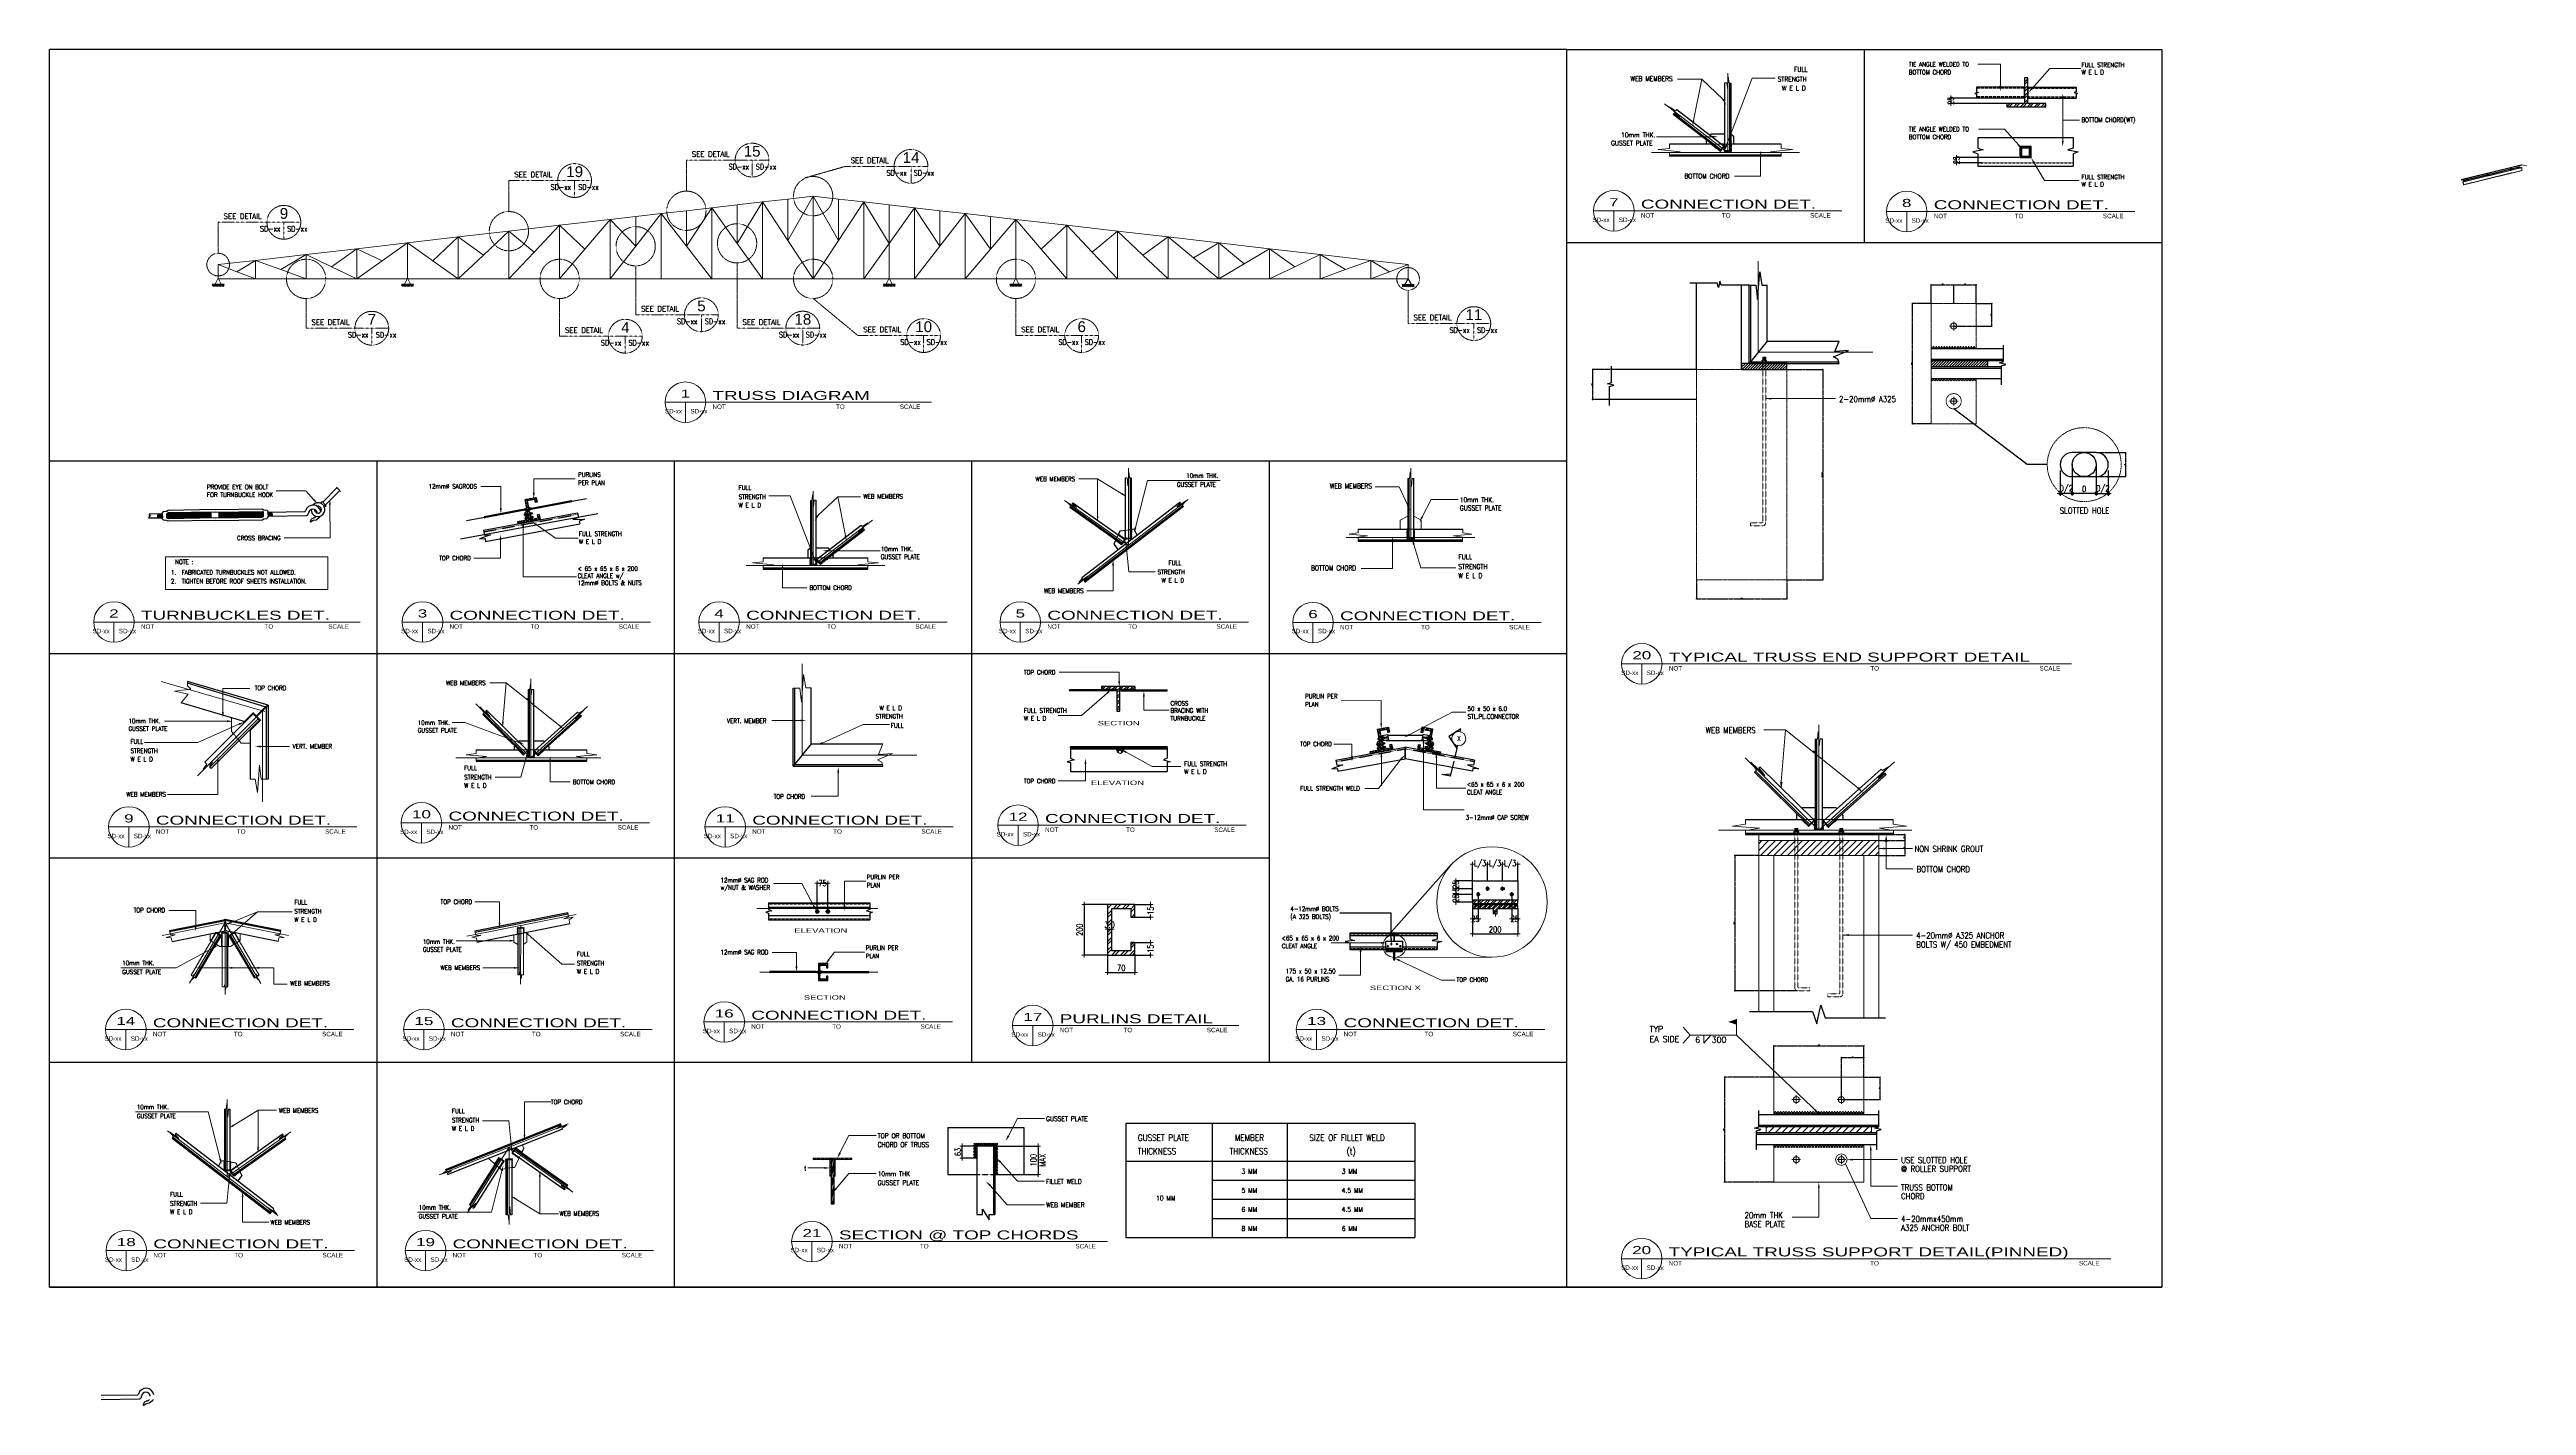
# Model space of a CAD drawing. Header units: millimetres. Extents: x -14320 to 437400, y -59080 to 73710.
# Drawn here: x -14320 to 68114, y -59080 to -13951 of the extents above; entities that cross this region are included whole.
import ezdxf
from ezdxf.enums import TextEntityAlignment as Align

# ---------------------------------------------------------------- set-up
doc = ezdxf.new("R2010")
doc.units = ezdxf.units.MM
doc.header["$LTSCALE"] = 10
doc.header["$MEASUREMENT"] = 0
for name, pattern in [('DASHDOT2', [0.5, 0.25, -0.125, 0, -0.125]), ('HIDDEN', [0.375, 0.25, -0.125]), ('HIDDEN2', [0.1875, 0.125, -0.0625]), ('PHANTOM2', [1.25, 0.625, -0.125, 0.125, -0.125, 0.125, -0.125])]:
    doc.linetypes.add(name, pattern=pattern)
for name, color, linetype in [('1', 2, 'Continuous'), ('8', 8, 'Continuous'), ('ANG', 5, 'Continuous'), ('truss', 3, 'Continuous')]:
    doc.layers.add(name, color=color, linetype=linetype)
for name, color, linetype, lineweight in [('ANGLE 001', 39, 'Continuous', 9), ('BLOCK', 4, 'Continuous', 20), ('BOLT', 33, 'Continuous', 20), ('CEE STEEL PURLINS', 46, 'Continuous', 15), ('DIM', 8, 'Continuous', 5), ('GRID', 9, 'Continuous', 5), ('HATCH', 8, 'Continuous', 5), ('HATCH 000', 251, 'Continuous', 5), ('LAYOUT', 1, 'Continuous', 15), ('PLATE', 7, 'Continuous', 15), ('ROOF LN', 1, 'HIDDEN', 5), ('S-Ablt', 1, 'Continuous', 9), ('S-ANNO DIM', 1, 'Continuous', 5), ('S-Anno-Symb', 143, 'PHANTOM2', 13), ('S-Anno-Text', 52, 'Continuous', 15), ('S-ARCH-FIN', 1, 'Continuous', 9), ('S-DETL-LW25', 2, 'Continuous', 9), ('S-DETL-LW35', 3, 'Continuous', 9), ('S-DIMN-100', 1, 'Continuous', 5), ('S-Grid-iden', 52, 'Continuous', 9), ('S_STEEL RAFTER_TRUSS_PURLINS', 31, 'Continuous', 15), ('SAG ROD', 33, 'Continuous', 15), ('SECTION C', 2, 'Continuous', 25), ('SPOT', 9, 'Continuous', 9), ('TEXT', 2, 'Continuous', 20), ('TEXT 002', 46, 'Continuous', 20), ('WEB', 2, 'Continuous', 9), ('WELD', 251, 'Continuous', 5)]:
    doc.layers.add(name, color=color, linetype=linetype, lineweight=lineweight)
doc.layers.add('GUIDE 001', color=214, linetype='Continuous', lineweight=0, plot=False)
doc.styles.add('1', font='simplex.shx', dxfattribs={"width": 0.85, "height": 40})
doc.styles.add('100', font='ROMANS.shx', dxfattribs={"width": 0.8, "height": 200})
doc.styles.add('2', font='simplex.shx', dxfattribs={"width": 0.95, "height": 40})
doc.styles.add('40', font='simplex.shx', dxfattribs={"width": 0.8, "height": 20})
doc.styles.add('SHEETNAME', font='simplex.shx', dxfattribs={"width": 0.75, "height": 200})
doc.styles.add('TITLE1', font='HELV.shx', dxfattribs={"height": 500})
doc.styles.add('TITLE2', font='HELV.shx', dxfattribs={"height": 400})
doc.dimstyles.new('ESCA10', dxfattribs={"dimtxt": 20, "dimasz": 0.25, "dimexe": 10, "dimexo": 10, "dimgap": 10, "dimtad": 1, "dimdec": 0, "dimrnd": 1, "dimdsep": 46, "dimtxsty": '40', "dimblk1": 'ESCADIM_ARW', "dimblk2": 'ESCADIM_ARW', "dimsah": 1, "dimcen": 50, "dimclrd": 1, "dimclre": 1, "dimclrt": 52, "dimadec": 0, "dimazin": 0, "dimtfac": 1, "dimtdec": 0, "dimtofl": 0, "dimtmove": 0, "dimatfit": 3, "dimldrblk": 'ESCADIM_ARW', "dimfxl": 1, "dimtolj": 1, "dimtzin": 0, "dimarcsym": 0})
doc.dimstyles.new('S-100-DIM-DB', dxfattribs={"dimscale": 50, "dimtxt": 2.5, "dimasz": 0.008, "dimexe": 0, "dimexo": 0, "dimgap": 1, "dimtad": 1, "dimdec": 0, "dimrnd": 0.5, "dimdsep": 46, "dimtxsty": '100', "dimblk": 'ESCA-DOT-1', "dimcen": 0.0025, "dimclrd": 1, "dimclre": 1, "dimclrt": 52, "dimadec": 0, "dimazin": 2, "dimtfac": 1, "dimtdec": 0, "dimtix": 1, "dimtmove": 2, "dimatfit": 3, "dimldrblk": 'ESCA-DOT-1', "dimfxl": 1, "dimtolj": 1, "dimtzin": 0, "dimarcsym": 0})

# ---------------------------------------------------------------- blocks, each defined once
blk = doc.blocks.new('*X131')
at = {"color": 0}
for p, q in [((34.808, 40.952), (34.812, 40.956)), ((34.814, 40.947), (34.808, 40.953)), ((34.808, 40.946), (34.814, 40.952)), ((34.814, 40.941), (34.808, 40.947)), ((34.808, 40.94), (34.814, 40.946)), ((34.814, 40.935), (34.808, 40.941)), ((34.808, 40.934), (34.814, 40.94)), ((34.814, 40.929), (34.808, 40.935)), ((34.808, 40.928), (34.814, 40.934)), ((34.814, 40.923), (34.808, 40.929)), ((34.808, 40.922), (34.814, 40.928)), ((34.814, 40.917), (34.808, 40.923)), ((34.808, 40.916), (34.814, 40.922)), ((34.814, 40.911), (34.808, 40.917)), ((34.808, 40.91), (34.814, 40.916)), ((34.814, 40.905), (34.808, 40.911)), ((34.808, 40.904), (34.814, 40.91)), ((34.814, 40.899), (34.808, 40.905)), ((34.808, 40.898), (34.814, 40.904)), ((34.814, 40.893), (34.808, 40.899)), ((34.808, 40.892), (34.814, 40.898)), ((34.814, 40.887), (34.808, 40.893)), ((34.808, 40.886), (34.814, 40.892)), ((34.814, 40.881), (34.808, 40.887)), ((34.808, 40.88), (34.814, 40.886)), ((34.818, 40.871), (34.808, 40.881)), ((34.808, 40.874), (34.814, 40.88)), ((34.812, 40.871), (34.808, 40.875)), ((34.811, 40.871), (34.817, 40.877)), ((34.814, 40.953), (34.812, 40.956)), ((34.817, 40.871), (34.823, 40.877)), ((34.824, 40.871), (34.818, 40.877)), ((34.823, 40.871), (34.829, 40.877)), ((34.83, 40.871), (34.824, 40.877)), ((34.829, 40.871), (34.835, 40.877)), ((34.836, 40.871), (34.83, 40.877)), ((34.835, 40.871), (34.841, 40.877)), ((34.842, 40.871), (34.836, 40.877)), ((34.841, 40.871), (34.847, 40.877)), ((34.848, 40.871), (34.842, 40.877)), ((34.847, 40.871), (34.853, 40.877)), ((34.854, 40.871), (34.848, 40.877)), ((34.853, 40.871), (34.859, 40.877)), ((34.86, 40.871), (34.854, 40.877)), ((34.859, 40.871), (34.87, 40.882)), ((34.866, 40.871), (34.86, 40.877)), ((34.864, 40.954), (34.866, 40.956)), ((34.864, 40.948), (34.87, 40.954)), ((34.87, 40.945), (34.864, 40.951)), ((34.864, 40.942), (34.87, 40.948)), ((34.87, 40.939), (34.864, 40.945)), ((34.864, 40.936), (34.87, 40.942)), ((34.87, 40.933), (34.864, 40.939)), ((34.864, 40.93), (34.87, 40.936)), ((34.87, 40.927), (34.864, 40.933)), ((34.864, 40.924), (34.87, 40.93)), ((34.87, 40.921), (34.864, 40.927)), ((34.864, 40.918), (34.87, 40.924)), ((34.87, 40.915), (34.864, 40.921)), ((34.864, 40.912), (34.87, 40.918)), ((34.87, 40.909), (34.864, 40.915)), ((34.864, 40.906), (34.87, 40.912)), ((34.87, 40.903), (34.864, 40.909)), ((34.864, 40.9), (34.87, 40.906)), ((34.87, 40.897), (34.864, 40.903)), ((34.864, 40.894), (34.87, 40.9)), ((34.87, 40.891), (34.864, 40.897)), ((34.864, 40.888), (34.87, 40.894)), ((34.87, 40.885), (34.864, 40.891)), ((34.864, 40.882), (34.87, 40.888)), ((34.87, 40.879), (34.864, 40.885)), ((34.87, 40.873), (34.864, 40.879)), ((34.865, 40.871), (34.87, 40.876)), ((34.87, 40.951), (34.866, 40.956))]:
    blk.add_line(p, q, dxfattribs=at)
blk = doc.blocks.new('*X129')
at = {"color": 0}
for p, q in [((28.565, 40.944), (28.559, 40.95)), ((28.559, 40.943), (28.565, 40.949)), ((28.565, 40.938), (28.559, 40.944)), ((28.559, 40.937), (28.565, 40.943)), ((28.565, 40.932), (28.559, 40.938)), ((28.559, 40.931), (28.565, 40.937)), ((28.565, 40.926), (28.559, 40.932)), ((28.559, 40.925), (28.565, 40.931)), ((28.565, 40.92), (28.559, 40.926)), ((28.559, 40.919), (28.565, 40.925)), ((28.565, 40.914), (28.559, 40.92)), ((28.559, 40.913), (28.565, 40.919)), ((28.565, 40.908), (28.559, 40.914)), ((28.559, 40.907), (28.565, 40.913)), ((28.565, 40.902), (28.559, 40.908)), ((28.559, 40.901), (28.565, 40.907)), ((28.568, 40.894), (28.559, 40.902)), ((28.559, 40.895), (28.565, 40.901)), ((28.562, 40.894), (28.559, 40.896)), ((28.565, 40.95), (28.56, 40.956)), ((28.564, 40.894), (28.57, 40.9)), ((28.574, 40.894), (28.568, 40.9)), ((28.57, 40.894), (28.576, 40.9)), ((28.58, 40.894), (28.574, 40.9)), ((28.576, 40.894), (28.582, 40.9)), ((28.586, 40.894), (28.58, 40.9)), ((28.582, 40.894), (28.588, 40.9)), ((28.592, 40.894), (28.586, 40.9)), ((28.588, 40.894), (28.594, 40.9)), ((28.598, 40.894), (28.592, 40.9)), ((28.594, 40.894), (28.6, 40.9)), ((28.604, 40.894), (28.598, 40.9)), ((28.6, 40.894), (28.606, 40.9)), ((28.61, 40.894), (28.604, 40.9)), ((28.606, 40.894), (28.612, 40.9)), ((28.616, 40.894), (28.61, 40.9)), ((28.612, 40.894), (28.621, 40.903)), ((28.615, 40.951), (28.62, 40.956)), ((28.621, 40.948), (28.615, 40.954)), ((28.615, 40.945), (28.621, 40.951)), ((28.621, 40.942), (28.615, 40.948)), ((28.615, 40.939), (28.621, 40.945)), ((28.621, 40.936), (28.615, 40.942)), ((28.615, 40.933), (28.621, 40.939)), ((28.621, 40.93), (28.615, 40.936)), ((28.615, 40.927), (28.621, 40.933)), ((28.621, 40.924), (28.615, 40.93)), ((28.615, 40.921), (28.621, 40.927)), ((28.621, 40.918), (28.615, 40.924)), ((28.615, 40.915), (28.621, 40.921)), ((28.621, 40.912), (28.615, 40.918)), ((28.615, 40.909), (28.621, 40.915)), ((28.621, 40.906), (28.615, 40.912)), ((28.615, 40.903), (28.621, 40.909)), ((28.621, 40.9), (28.615, 40.906)), ((28.622, 40.894), (28.616, 40.9)), ((28.618, 40.894), (28.621, 40.897)), ((28.621, 40.954), (28.62, 40.956))]:
    blk.add_line(p, q, dxfattribs=at)
blk = doc.blocks.new('*X130')
at = {"color": 0}
for p, q in [((28.645, 40.912), (28.615, 40.943)), ((28.616, 40.94), (28.633, 40.957)), ((28.625, 40.938), (28.618, 40.945)), ((28.619, 40.937), (28.623, 40.941)), ((28.626, 40.944), (28.621, 40.948)), ((28.621, 40.933), (28.626, 40.938)), ((28.624, 40.93), (28.628, 40.934)), ((28.629, 40.946), (28.625, 40.951)), ((28.626, 40.944), (28.64, 40.957)), ((28.627, 40.926), (28.631, 40.931)), ((28.632, 40.949), (28.628, 40.953)), ((28.629, 40.923), (28.633, 40.927)), ((28.636, 40.951), (28.632, 40.956)), ((28.632, 40.92), (28.636, 40.924)), ((28.655, 40.896), (28.632, 40.919)), ((28.634, 40.916), (28.639, 40.921)), ((28.639, 40.954), (28.635, 40.958)), ((28.637, 40.913), (28.641, 40.917)), ((28.64, 40.909), (28.644, 40.914)), ((28.642, 40.906), (28.646, 40.91)), ((28.645, 40.903), (28.649, 40.907)), ((28.647, 40.899), (28.652, 40.904)), ((28.65, 40.896), (28.665, 40.911)), ((28.659, 40.899), (28.655, 40.903)), ((28.658, 40.898), (28.691, 40.931)), ((28.662, 40.901), (28.658, 40.905)), ((28.666, 40.904), (28.661, 40.908)), ((28.669, 40.906), (28.665, 40.911)), ((28.672, 40.909), (28.668, 40.913)), ((28.676, 40.912), (28.671, 40.916)), ((28.679, 40.914), (28.675, 40.918)), ((28.683, 40.917), (28.678, 40.921)), ((28.686, 40.919), (28.682, 40.924)), ((28.684, 40.918), (28.717, 40.951)), ((28.689, 40.922), (28.685, 40.926)), ((28.693, 40.925), (28.688, 40.929)), ((28.696, 40.927), (28.692, 40.931)), ((28.7, 40.93), (28.695, 40.934)), ((28.703, 40.932), (28.699, 40.937)), ((28.706, 40.935), (28.702, 40.939)), ((28.71, 40.938), (28.705, 40.942)), ((28.713, 40.94), (28.709, 40.945)), ((28.71, 40.938), (28.725, 40.953)), ((28.716, 40.943), (28.712, 40.947)), ((28.72, 40.945), (28.716, 40.95)), ((28.723, 40.948), (28.719, 40.952))]:
    blk.add_line(p, q, dxfattribs=at)
blk = doc.blocks.new('*X166')
at = {"color": 0}
for p, q in [((-10.738, 23.149), (-10.735, 23.153)), ((-10.726, 23.14), (-10.737, 23.151)), ((-10.736, 23.146), (-10.72, 23.162)), ((-10.729, 23.149), (-10.734, 23.154)), ((-10.734, 23.142), (-10.73, 23.146)), ((-10.717, 23.125), (-10.734, 23.142)), ((-10.732, 23.138), (-10.727, 23.142)), ((-10.726, 23.151), (-10.73, 23.156)), ((-10.729, 23.134), (-10.725, 23.139)), ((-10.727, 23.13), (-10.723, 23.135)), ((-10.722, 23.154), (-10.726, 23.158)), ((-10.725, 23.127), (-10.721, 23.131)), ((-10.708, 23.11), (-10.725, 23.127)), ((-10.723, 23.123), (-10.718, 23.127)), ((-10.722, 23.153), (-10.706, 23.17)), ((-10.718, 23.156), (-10.722, 23.16)), ((-10.721, 23.119), (-10.716, 23.123)), ((-10.714, 23.158), (-10.719, 23.162)), ((-10.718, 23.115), (-10.714, 23.12)), ((-10.7, 23.096), (-10.717, 23.113)), ((-10.716, 23.112), (-10.712, 23.116)), ((-10.71, 23.16), (-10.715, 23.165)), ((-10.714, 23.108), (-10.71, 23.112)), ((-10.712, 23.104), (-10.707, 23.108)), ((-10.707, 23.163), (-10.711, 23.167)), ((-10.709, 23.1), (-10.705, 23.105)), ((-10.708, 23.162), (-10.691, 23.179)), ((-10.691, 23.081), (-10.708, 23.098)), ((-10.703, 23.165), (-10.707, 23.169)), ((-10.707, 23.096), (-10.703, 23.101)), ((-10.705, 23.093), (-10.701, 23.097)), ((-10.699, 23.167), (-10.703, 23.171)), ((-10.703, 23.089), (-10.698, 23.093)), ((-10.701, 23.085), (-10.696, 23.089)), ((-10.695, 23.169), (-10.7, 23.174)), ((-10.69, 23.074), (-10.7, 23.083)), ((-10.698, 23.081), (-10.694, 23.086)), ((-10.692, 23.171), (-10.696, 23.176)), ((-10.696, 23.078), (-10.692, 23.082)), ((-10.693, 23.17), (-10.684, 23.179)), ((-10.671, 23.157), (-10.692, 23.178)), ((-10.679, 23.171), (-10.688, 23.18)), ((-10.686, 23.171), (-10.682, 23.176)), ((-10.684, 23.168), (-10.68, 23.172)), ((-10.682, 23.164), (-10.678, 23.168)), ((-10.68, 23.16), (-10.675, 23.164)), ((-10.662, 23.142), (-10.679, 23.159)), ((-10.677, 23.156), (-10.673, 23.161)), ((-10.675, 23.152), (-10.671, 23.157)), ((-10.673, 23.149), (-10.669, 23.153)), ((-10.671, 23.145), (-10.666, 23.149)), ((-10.654, 23.127), (-10.67, 23.144)), ((-10.669, 23.141), (-10.664, 23.145)), ((-10.666, 23.137), (-10.662, 23.142)), ((-10.664, 23.134), (-10.66, 23.138)), ((-10.662, 23.13), (-10.658, 23.134)), ((-10.645, 23.113), (-10.662, 23.13)), ((-10.66, 23.126), (-10.655, 23.13)), ((-10.657, 23.122), (-10.653, 23.127)), ((-10.655, 23.118), (-10.651, 23.123)), ((-10.653, 23.115), (-10.649, 23.119)), ((-10.641, 23.103), (-10.653, 23.115)), ((-10.651, 23.111), (-10.646, 23.115)), ((-10.649, 23.107), (-10.644, 23.112)), ((-10.646, 23.103), (-10.642, 23.108)), ((-10.694, 23.074), (-10.69, 23.078))]:
    blk.add_line(p, q, dxfattribs=at)
blk = doc.blocks.new('*X165')
at = {"color": 0}
for p, q in [((-10.801, 23.171), (-10.793, 23.179)), ((-10.801, 23.177), (-10.799, 23.179)), ((-10.795, 23.173), (-10.801, 23.179)), ((-10.795, 23.167), (-10.801, 23.173)), ((-10.801, 23.165), (-10.795, 23.171)), ((-10.795, 23.161), (-10.801, 23.167)), ((-10.801, 23.159), (-10.795, 23.165)), ((-10.795, 23.155), (-10.801, 23.161)), ((-10.801, 23.153), (-10.795, 23.159)), ((-10.795, 23.149), (-10.801, 23.155)), ((-10.801, 23.147), (-10.795, 23.153)), ((-10.795, 23.143), (-10.801, 23.149)), ((-10.801, 23.141), (-10.795, 23.147)), ((-10.795, 23.137), (-10.801, 23.143)), ((-10.801, 23.135), (-10.795, 23.141)), ((-10.795, 23.131), (-10.801, 23.137)), ((-10.801, 23.129), (-10.795, 23.135)), ((-10.795, 23.125), (-10.801, 23.131)), ((-10.801, 23.123), (-10.795, 23.129)), ((-10.795, 23.119), (-10.801, 23.125)), ((-10.801, 23.117), (-10.795, 23.123)), ((-10.795, 23.113), (-10.801, 23.119)), ((-10.801, 23.111), (-10.795, 23.117)), ((-10.795, 23.107), (-10.801, 23.113)), ((-10.801, 23.105), (-10.795, 23.111)), ((-10.795, 23.101), (-10.801, 23.107)), ((-10.801, 23.099), (-10.795, 23.105)), ((-10.795, 23.095), (-10.801, 23.101)), ((-10.801, 23.093), (-10.795, 23.099)), ((-10.795, 23.089), (-10.801, 23.095)), ((-10.801, 23.087), (-10.795, 23.093)), ((-10.795, 23.083), (-10.801, 23.089)), ((-10.801, 23.081), (-10.795, 23.087)), ((-10.795, 23.077), (-10.801, 23.083)), ((-10.789, 23.173), (-10.795, 23.179)), ((-10.793, 23.173), (-10.787, 23.179)), ((-10.783, 23.173), (-10.789, 23.179)), ((-10.787, 23.173), (-10.781, 23.179)), ((-10.777, 23.173), (-10.783, 23.179)), ((-10.781, 23.173), (-10.775, 23.179)), ((-10.771, 23.173), (-10.777, 23.179)), ((-10.775, 23.173), (-10.769, 23.179)), ((-10.765, 23.173), (-10.771, 23.179)), ((-10.769, 23.173), (-10.763, 23.179)), ((-10.759, 23.173), (-10.765, 23.179)), ((-10.763, 23.173), (-10.757, 23.179)), ((-10.753, 23.173), (-10.759, 23.179)), ((-10.757, 23.173), (-10.751, 23.179)), ((-10.747, 23.173), (-10.753, 23.179)), ((-10.751, 23.173), (-10.745, 23.179)), ((-10.739, 23.171), (-10.747, 23.179)), ((-10.745, 23.173), (-10.739, 23.179)), ((-10.745, 23.167), (-10.739, 23.173)), ((-10.739, 23.165), (-10.745, 23.171)), ((-10.745, 23.161), (-10.739, 23.167)), ((-10.739, 23.159), (-10.745, 23.165)), ((-10.745, 23.155), (-10.739, 23.161)), ((-10.739, 23.153), (-10.745, 23.159)), ((-10.745, 23.149), (-10.739, 23.155)), ((-10.739, 23.147), (-10.745, 23.153)), ((-10.745, 23.143), (-10.739, 23.149)), ((-10.739, 23.141), (-10.745, 23.147)), ((-10.745, 23.137), (-10.739, 23.143)), ((-10.739, 23.135), (-10.745, 23.141)), ((-10.745, 23.131), (-10.739, 23.137)), ((-10.739, 23.129), (-10.745, 23.135)), ((-10.745, 23.125), (-10.739, 23.131)), ((-10.739, 23.123), (-10.745, 23.129)), ((-10.745, 23.119), (-10.739, 23.125)), ((-10.739, 23.117), (-10.745, 23.123)), ((-10.745, 23.113), (-10.739, 23.119)), ((-10.739, 23.111), (-10.745, 23.117)), ((-10.745, 23.107), (-10.739, 23.113)), ((-10.739, 23.105), (-10.745, 23.111)), ((-10.745, 23.101), (-10.739, 23.107)), ((-10.739, 23.099), (-10.745, 23.105)), ((-10.745, 23.095), (-10.739, 23.101)), ((-10.739, 23.093), (-10.745, 23.099)), ((-10.745, 23.089), (-10.739, 23.095)), ((-10.739, 23.087), (-10.745, 23.093)), ((-10.745, 23.083), (-10.739, 23.089)), ((-10.739, 23.081), (-10.745, 23.087)), ((-10.745, 23.077), (-10.739, 23.083)), ((-10.739, 23.177), (-10.741, 23.179)), ((-10.801, 23.075), (-10.795, 23.081)), ((-10.795, 23.071), (-10.801, 23.077)), ((-10.801, 23.069), (-10.795, 23.075)), ((-10.795, 23.065), (-10.801, 23.071)), ((-10.801, 23.063), (-10.795, 23.069)), ((-10.795, 23.059), (-10.801, 23.065)), ((-10.801, 23.057), (-10.795, 23.063)), ((-10.796, 23.054), (-10.801, 23.059)), ((-10.798, 23.054), (-10.795, 23.057)), ((-10.739, 23.075), (-10.745, 23.081)), ((-10.745, 23.071), (-10.739, 23.077)), ((-10.739, 23.069), (-10.745, 23.075)), ((-10.745, 23.065), (-10.739, 23.071)), ((-10.739, 23.063), (-10.745, 23.069)), ((-10.745, 23.059), (-10.739, 23.065)), ((-10.739, 23.057), (-10.745, 23.063)), ((-10.742, 23.054), (-10.745, 23.057)), ((-10.744, 23.054), (-10.739, 23.059))]:
    blk.add_line(p, q, dxfattribs=at)
blk = doc.blocks.new('*X164')
at = {"color": 0}
for p, q in [((-10.898, 23.103), (-10.885, 23.116)), ((-10.893, 23.103), (-10.898, 23.107)), ((-10.891, 23.107), (-10.895, 23.111)), ((-10.894, 23.114), (-10.877, 23.131)), ((-10.889, 23.111), (-10.893, 23.115)), ((-10.886, 23.114), (-10.891, 23.119)), ((-10.884, 23.118), (-10.889, 23.123)), ((-10.882, 23.122), (-10.886, 23.126)), ((-10.885, 23.129), (-10.868, 23.146)), ((-10.88, 23.126), (-10.884, 23.13)), ((-10.878, 23.129), (-10.882, 23.134)), ((-10.875, 23.133), (-10.88, 23.138)), ((-10.873, 23.137), (-10.878, 23.141)), ((-10.876, 23.143), (-10.859, 23.16)), ((-10.871, 23.141), (-10.875, 23.145)), ((-10.869, 23.145), (-10.873, 23.149)), ((-10.866, 23.148), (-10.871, 23.153)), ((-10.864, 23.152), (-10.869, 23.156)), ((-10.868, 23.158), (-10.847, 23.178)), ((-10.862, 23.156), (-10.866, 23.16)), ((-10.86, 23.16), (-10.864, 23.164)), ((-10.858, 23.163), (-10.862, 23.168)), ((-10.855, 23.167), (-10.86, 23.172)), ((-10.859, 23.173), (-10.851, 23.18)), ((-10.853, 23.171), (-10.857, 23.175)), ((-10.847, 23.171), (-10.855, 23.179)), ((-10.833, 23.163), (-10.85, 23.179)), ((-10.85, 23.074), (-10.839, 23.085)), ((-10.848, 23.172), (-10.844, 23.176)), ((-10.843, 23.077), (-10.848, 23.082)), ((-10.847, 23.082), (-10.83, 23.099)), ((-10.841, 23.081), (-10.846, 23.085)), ((-10.844, 23.169), (-10.84, 23.174)), ((-10.839, 23.085), (-10.843, 23.089)), ((-10.841, 23.167), (-10.836, 23.172)), ((-10.837, 23.089), (-10.841, 23.093)), ((-10.839, 23.097), (-10.822, 23.114)), ((-10.834, 23.092), (-10.839, 23.097)), ((-10.837, 23.165), (-10.832, 23.169)), ((-10.832, 23.096), (-10.837, 23.1)), ((-10.818, 23.154), (-10.835, 23.171)), ((-10.83, 23.1), (-10.834, 23.104)), ((-10.833, 23.163), (-10.829, 23.167)), ((-10.828, 23.104), (-10.832, 23.108)), ((-10.83, 23.112), (-10.813, 23.129)), ((-10.826, 23.107), (-10.83, 23.112)), ((-10.829, 23.161), (-10.825, 23.165)), ((-10.823, 23.111), (-10.828, 23.116)), ((-10.825, 23.158), (-10.821, 23.163)), ((-10.821, 23.115), (-10.825, 23.119)), ((-10.819, 23.119), (-10.823, 23.123)), ((-10.822, 23.156), (-10.817, 23.16)), ((-10.821, 23.126), (-10.804, 23.143)), ((-10.817, 23.123), (-10.821, 23.127)), ((-10.803, 23.145), (-10.82, 23.162)), ((-10.814, 23.126), (-10.819, 23.131)), ((-10.818, 23.154), (-10.813, 23.158)), ((-10.812, 23.13), (-10.817, 23.134)), ((-10.814, 23.152), (-10.81, 23.156)), ((-10.81, 23.134), (-10.814, 23.138)), ((-10.813, 23.141), (-10.802, 23.152)), ((-10.808, 23.138), (-10.812, 23.142)), ((-10.81, 23.149), (-10.806, 23.154)), ((-10.806, 23.141), (-10.81, 23.146)), ((-10.801, 23.149), (-10.806, 23.154)), ((-10.846, 23.073), (-10.85, 23.078))]:
    blk.add_line(p, q, dxfattribs=at)
blk = doc.blocks.new('*X167')
at = {"color": 0}
for p, q in [((-10.77, 23.292), (-10.767, 23.295)), ((-10.77, 23.286), (-10.764, 23.292)), ((-10.764, 23.286), (-10.77, 23.292)), ((-10.77, 23.28), (-10.764, 23.286)), ((-10.764, 23.28), (-10.77, 23.286)), ((-10.77, 23.274), (-10.764, 23.28)), ((-10.764, 23.274), (-10.77, 23.28)), ((-10.77, 23.268), (-10.764, 23.274)), ((-10.764, 23.268), (-10.77, 23.274)), ((-10.77, 23.262), (-10.764, 23.268)), ((-10.764, 23.262), (-10.77, 23.268)), ((-10.77, 23.256), (-10.764, 23.262)), ((-10.764, 23.256), (-10.77, 23.262)), ((-10.77, 23.25), (-10.764, 23.256)), ((-10.764, 23.25), (-10.77, 23.256)), ((-10.77, 23.244), (-10.764, 23.25)), ((-10.764, 23.244), (-10.77, 23.25)), ((-10.77, 23.238), (-10.764, 23.244)), ((-10.764, 23.238), (-10.77, 23.244)), ((-10.77, 23.232), (-10.764, 23.238)), ((-10.764, 23.232), (-10.77, 23.238)), ((-10.77, 23.226), (-10.764, 23.232)), ((-10.764, 23.226), (-10.77, 23.232)), ((-10.77, 23.22), (-10.764, 23.226)), ((-10.764, 23.22), (-10.77, 23.226)), ((-10.77, 23.214), (-10.764, 23.22)), ((-10.764, 23.214), (-10.77, 23.22)), ((-10.77, 23.208), (-10.764, 23.214)), ((-10.764, 23.208), (-10.77, 23.214)), ((-10.77, 23.202), (-10.764, 23.208)), ((-10.764, 23.202), (-10.77, 23.208)), ((-10.77, 23.196), (-10.764, 23.202)), ((-10.764, 23.196), (-10.77, 23.202)), ((-10.767, 23.193), (-10.77, 23.196)), ((-10.764, 23.292), (-10.767, 23.295)), ((-10.767, 23.193), (-10.764, 23.196))]:
    blk.add_line(p, q, dxfattribs=at)
blk = doc.blocks.new('*X159')
at = {"color": 0}
for p, q in [((28.645, 40.912), (28.615, 40.943)), ((28.616, 40.94), (28.633, 40.957)), ((28.625, 40.938), (28.618, 40.945)), ((28.619, 40.937), (28.623, 40.941)), ((28.626, 40.944), (28.621, 40.948)), ((28.621, 40.933), (28.626, 40.938)), ((28.624, 40.93), (28.628, 40.934)), ((28.629, 40.946), (28.625, 40.951)), ((28.626, 40.944), (28.64, 40.957)), ((28.627, 40.926), (28.631, 40.931)), ((28.632, 40.949), (28.628, 40.953)), ((28.629, 40.923), (28.633, 40.927)), ((28.636, 40.951), (28.632, 40.956)), ((28.632, 40.92), (28.636, 40.924)), ((28.655, 40.896), (28.632, 40.919)), ((28.634, 40.916), (28.639, 40.921)), ((28.639, 40.954), (28.635, 40.958)), ((28.637, 40.913), (28.641, 40.917)), ((28.64, 40.909), (28.644, 40.914)), ((28.642, 40.906), (28.646, 40.91)), ((28.645, 40.903), (28.649, 40.907)), ((28.647, 40.899), (28.652, 40.904)), ((28.65, 40.896), (28.665, 40.911)), ((28.659, 40.899), (28.655, 40.903)), ((28.658, 40.898), (28.691, 40.931)), ((28.662, 40.901), (28.658, 40.905)), ((28.666, 40.904), (28.661, 40.908)), ((28.669, 40.906), (28.665, 40.911)), ((28.672, 40.909), (28.668, 40.913)), ((28.676, 40.912), (28.671, 40.916)), ((28.679, 40.914), (28.675, 40.918)), ((28.683, 40.917), (28.678, 40.921)), ((28.686, 40.919), (28.682, 40.924)), ((28.684, 40.918), (28.717, 40.951)), ((28.689, 40.922), (28.685, 40.926)), ((28.693, 40.925), (28.688, 40.929)), ((28.696, 40.927), (28.692, 40.931)), ((28.7, 40.93), (28.695, 40.934)), ((28.703, 40.932), (28.699, 40.937)), ((28.706, 40.935), (28.702, 40.939)), ((28.71, 40.938), (28.705, 40.942)), ((28.713, 40.94), (28.709, 40.945)), ((28.71, 40.938), (28.725, 40.953)), ((28.716, 40.943), (28.712, 40.947)), ((28.72, 40.945), (28.716, 40.95)), ((28.723, 40.948), (28.719, 40.952))]:
    blk.add_line(p, q, dxfattribs=at)
blk = doc.blocks.new('*X158')
at = {"color": 0}
for p, q in [((28.565, 40.944), (28.559, 40.95)), ((28.559, 40.943), (28.565, 40.949)), ((28.565, 40.938), (28.559, 40.944)), ((28.559, 40.937), (28.565, 40.943)), ((28.565, 40.932), (28.559, 40.938)), ((28.559, 40.931), (28.565, 40.937)), ((28.565, 40.926), (28.559, 40.932)), ((28.559, 40.925), (28.565, 40.931)), ((28.565, 40.92), (28.559, 40.926)), ((28.559, 40.919), (28.565, 40.925)), ((28.565, 40.914), (28.559, 40.92)), ((28.559, 40.913), (28.565, 40.919)), ((28.565, 40.908), (28.559, 40.914)), ((28.559, 40.907), (28.565, 40.913)), ((28.565, 40.902), (28.559, 40.908)), ((28.559, 40.901), (28.565, 40.907)), ((28.568, 40.894), (28.559, 40.902)), ((28.559, 40.895), (28.565, 40.901)), ((28.562, 40.894), (28.559, 40.896)), ((28.565, 40.95), (28.56, 40.956)), ((28.564, 40.894), (28.57, 40.9)), ((28.574, 40.894), (28.568, 40.9)), ((28.57, 40.894), (28.576, 40.9)), ((28.58, 40.894), (28.574, 40.9)), ((28.576, 40.894), (28.582, 40.9)), ((28.586, 40.894), (28.58, 40.9)), ((28.582, 40.894), (28.588, 40.9)), ((28.592, 40.894), (28.586, 40.9)), ((28.588, 40.894), (28.594, 40.9)), ((28.598, 40.894), (28.592, 40.9)), ((28.594, 40.894), (28.6, 40.9)), ((28.604, 40.894), (28.598, 40.9)), ((28.6, 40.894), (28.606, 40.9)), ((28.61, 40.894), (28.604, 40.9)), ((28.606, 40.894), (28.612, 40.9)), ((28.616, 40.894), (28.61, 40.9)), ((28.612, 40.894), (28.621, 40.903)), ((28.615, 40.951), (28.62, 40.956)), ((28.621, 40.948), (28.615, 40.954)), ((28.615, 40.945), (28.621, 40.951)), ((28.621, 40.942), (28.615, 40.948)), ((28.615, 40.939), (28.621, 40.945)), ((28.621, 40.936), (28.615, 40.942)), ((28.615, 40.933), (28.621, 40.939)), ((28.621, 40.93), (28.615, 40.936)), ((28.615, 40.927), (28.621, 40.933)), ((28.621, 40.924), (28.615, 40.93)), ((28.615, 40.921), (28.621, 40.927)), ((28.621, 40.918), (28.615, 40.924)), ((28.615, 40.915), (28.621, 40.921)), ((28.621, 40.912), (28.615, 40.918)), ((28.615, 40.909), (28.621, 40.915)), ((28.621, 40.906), (28.615, 40.912)), ((28.615, 40.903), (28.621, 40.909)), ((28.621, 40.9), (28.615, 40.906)), ((28.622, 40.894), (28.616, 40.9)), ((28.618, 40.894), (28.621, 40.897)), ((28.621, 40.954), (28.62, 40.956))]:
    blk.add_line(p, q, dxfattribs=at)
blk = doc.blocks.new('*X154')
at = {"color": 0}
for p, q in [((-19.499, 44.371), (-19.494, 44.375)), ((-19.434, 44.31), (-19.499, 44.375)), ((-19.496, 44.368), (-19.491, 44.372)), ((-19.493, 44.365), (-19.488, 44.369)), ((-19.49, 44.362), (-19.485, 44.366)), ((-19.487, 44.359), (-19.482, 44.363)), ((-19.484, 44.356), (-19.479, 44.36)), ((-19.481, 44.353), (-19.476, 44.357)), ((-19.478, 44.35), (-19.473, 44.354)), ((-19.475, 44.347), (-19.47, 44.351)), ((-19.472, 44.344), (-19.467, 44.348)), ((-19.469, 44.341), (-19.464, 44.345)), ((-19.466, 44.338), (-19.461, 44.342)), ((-19.463, 44.335), (-19.458, 44.339)), ((-19.46, 44.332), (-19.455, 44.336)), ((-19.457, 44.329), (-19.452, 44.333)), ((-19.454, 44.326), (-19.449, 44.33)), ((-19.451, 44.323), (-19.446, 44.327)), ((-19.448, 44.32), (-19.443, 44.324)), ((-19.445, 44.317), (-19.44, 44.321)), ((-19.442, 44.314), (-19.437, 44.318)), ((-19.439, 44.311), (-19.417, 44.333)), ((-19.431, 44.313), (-19.435, 44.317)), ((-19.428, 44.316), (-19.432, 44.32)), ((-19.425, 44.319), (-19.429, 44.323)), ((-19.422, 44.322), (-19.426, 44.326)), ((-19.419, 44.325), (-19.423, 44.329)), ((-19.364, 44.275), (-19.42, 44.332)), ((-19.418, 44.325), (-19.414, 44.33)), ((-19.415, 44.322), (-19.411, 44.327)), ((-19.412, 44.319), (-19.408, 44.324)), ((-19.409, 44.316), (-19.405, 44.321)), ((-19.406, 44.313), (-19.402, 44.318)), ((-19.403, 44.31), (-19.399, 44.315)), ((-19.4, 44.307), (-19.396, 44.312)), ((-19.397, 44.304), (-19.393, 44.309)), ((-19.394, 44.301), (-19.39, 44.306)), ((-19.391, 44.298), (-19.387, 44.303)), ((-19.388, 44.295), (-19.384, 44.3)), ((-19.385, 44.292), (-19.381, 44.297)), ((-19.382, 44.289), (-19.378, 44.294)), ((-19.379, 44.286), (-19.375, 44.291)), ((-19.376, 44.283), (-19.372, 44.288)), ((-19.373, 44.28), (-19.369, 44.285)), ((-19.37, 44.277), (-19.366, 44.282)), ((-19.367, 44.274), (-19.363, 44.279))]:
    blk.add_line(p, q, dxfattribs=at)
blk = doc.blocks.new('*X155')
at = {"color": 0}
for p, q in [((-19.461, 44.289), (-19.439, 44.311)), ((-19.403, 44.236), (-19.459, 44.293)), ((-19.458, 44.286), (-19.453, 44.29)), ((-19.452, 44.292), (-19.456, 44.296)), ((-19.455, 44.283), (-19.45, 44.287)), ((-19.449, 44.295), (-19.453, 44.299)), ((-19.452, 44.28), (-19.447, 44.284)), ((-19.446, 44.298), (-19.45, 44.302)), ((-19.449, 44.277), (-19.444, 44.281)), ((-19.443, 44.301), (-19.447, 44.305)), ((-19.446, 44.274), (-19.441, 44.278)), ((-19.44, 44.304), (-19.444, 44.308)), ((-19.443, 44.271), (-19.438, 44.275)), ((-19.437, 44.307), (-19.441, 44.311)), ((-19.44, 44.268), (-19.435, 44.272)), ((-19.437, 44.265), (-19.432, 44.269)), ((-19.434, 44.262), (-19.429, 44.266)), ((-19.431, 44.259), (-19.426, 44.263)), ((-19.428, 44.256), (-19.423, 44.26)), ((-19.425, 44.253), (-19.42, 44.257)), ((-19.422, 44.25), (-19.417, 44.254)), ((-19.419, 44.247), (-19.414, 44.251)), ((-19.416, 44.244), (-19.411, 44.248)), ((-19.413, 44.241), (-19.408, 44.245)), ((-19.41, 44.238), (-19.405, 44.242)), ((-19.407, 44.235), (-19.402, 44.239))]:
    blk.add_line(p, q, dxfattribs=at)
blk = doc.blocks.new('*X157')
at = {"color": 0}
for p, q in [((39.57, 42.12), (39.549, 42.14)), ((39.55, 42.136), (39.564, 42.15)), ((39.557, 42.138), (39.553, 42.142)), ((39.553, 42.133), (39.557, 42.137)), ((39.555, 42.129), (39.56, 42.134)), ((39.561, 42.14), (39.556, 42.145)), ((39.558, 42.126), (39.562, 42.13)), ((39.584, 42.099), (39.559, 42.124)), ((39.56, 42.14), (39.585, 42.165)), ((39.564, 42.143), (39.56, 42.147)), ((39.56, 42.122), (39.565, 42.127)), ((39.563, 42.119), (39.567, 42.123)), ((39.568, 42.145), (39.564, 42.15)), ((39.565, 42.115), (39.57, 42.12)), ((39.571, 42.148), (39.567, 42.152)), ((39.568, 42.112), (39.572, 42.116)), ((39.57, 42.108), (39.575, 42.113)), ((39.575, 42.15), (39.571, 42.155)), ((39.573, 42.105), (39.577, 42.109)), ((39.587, 42.09), (39.573, 42.104)), ((39.578, 42.153), (39.574, 42.157)), ((39.575, 42.101), (39.58, 42.106)), ((39.582, 42.155), (39.578, 42.16)), ((39.578, 42.098), (39.582, 42.102)), ((39.58, 42.154), (39.605, 42.179)), ((39.58, 42.094), (39.585, 42.098)), ((39.585, 42.158), (39.581, 42.162)), ((39.583, 42.091), (39.596, 42.104)), ((39.589, 42.16), (39.585, 42.165)), ((39.59, 42.093), (39.586, 42.097)), ((39.592, 42.163), (39.588, 42.167)), ((39.594, 42.095), (39.59, 42.1)), ((39.596, 42.165), (39.592, 42.17)), ((39.592, 42.094), (39.617, 42.119)), ((39.597, 42.098), (39.593, 42.102)), ((39.599, 42.168), (39.595, 42.172)), ((39.601, 42.1), (39.597, 42.105)), ((39.603, 42.17), (39.599, 42.175)), ((39.6, 42.168), (39.614, 42.182)), ((39.604, 42.103), (39.6, 42.107)), ((39.607, 42.173), (39.602, 42.177)), ((39.608, 42.105), (39.604, 42.11)), ((39.61, 42.175), (39.606, 42.179)), ((39.612, 42.108), (39.607, 42.112)), ((39.614, 42.178), (39.609, 42.182)), ((39.615, 42.11), (39.611, 42.114)), ((39.619, 42.113), (39.614, 42.117)), ((39.622, 42.115), (39.618, 42.119)), ((39.626, 42.118), (39.621, 42.122)), ((39.629, 42.12), (39.625, 42.124)), ((39.633, 42.123), (39.628, 42.127)), ((39.636, 42.125), (39.632, 42.129)), ((39.633, 42.123), (39.64, 42.13)), ((39.64, 42.128), (39.635, 42.132))]:
    blk.add_line(p, q, dxfattribs=at)
blk = doc.blocks.new('*X156')
at = {"color": 0}
for p, q in [((39.495, 42.225), (39.496, 42.226)), ((39.495, 42.219), (39.501, 42.225)), ((39.501, 42.218), (39.495, 42.224)), ((39.495, 42.213), (39.501, 42.219)), ((39.501, 42.212), (39.495, 42.218)), ((39.495, 42.207), (39.501, 42.213)), ((39.501, 42.206), (39.495, 42.212)), ((39.495, 42.201), (39.501, 42.207)), ((39.501, 42.2), (39.495, 42.206)), ((39.501, 42.224), (39.499, 42.226)), ((39.551, 42.215), (39.554, 42.218)), ((39.557, 42.21), (39.551, 42.216)), ((39.551, 42.209), (39.557, 42.215)), ((39.557, 42.204), (39.551, 42.21)), ((39.551, 42.203), (39.557, 42.209)), ((39.557, 42.216), (39.555, 42.218)), ((39.495, 42.195), (39.501, 42.201)), ((39.501, 42.194), (39.495, 42.2)), ((39.495, 42.189), (39.501, 42.195)), ((39.501, 42.188), (39.495, 42.194)), ((39.495, 42.183), (39.501, 42.189)), ((39.501, 42.182), (39.495, 42.188)), ((39.495, 42.177), (39.501, 42.183)), ((39.501, 42.176), (39.495, 42.182)), ((39.495, 42.171), (39.501, 42.177)), ((39.501, 42.17), (39.495, 42.176)), ((39.495, 42.165), (39.501, 42.171)), ((39.501, 42.164), (39.495, 42.17)), ((39.495, 42.159), (39.501, 42.165)), ((39.501, 42.158), (39.495, 42.164)), ((39.495, 42.153), (39.501, 42.159)), ((39.501, 42.152), (39.495, 42.158)), ((39.495, 42.147), (39.501, 42.153)), ((39.507, 42.14), (39.495, 42.152)), ((39.495, 42.141), (39.501, 42.147)), ((39.501, 42.14), (39.495, 42.146)), ((39.5, 42.14), (39.506, 42.146)), ((39.506, 42.14), (39.512, 42.146)), ((39.513, 42.14), (39.507, 42.146)), ((39.512, 42.14), (39.518, 42.146)), ((39.519, 42.14), (39.513, 42.146)), ((39.518, 42.14), (39.524, 42.146)), ((39.525, 42.14), (39.519, 42.146)), ((39.524, 42.14), (39.53, 42.146)), ((39.531, 42.14), (39.525, 42.146)), ((39.53, 42.14), (39.536, 42.146)), ((39.537, 42.14), (39.531, 42.146)), ((39.536, 42.14), (39.542, 42.146)), ((39.543, 42.14), (39.537, 42.146)), ((39.542, 42.14), (39.548, 42.146)), ((39.549, 42.14), (39.543, 42.146)), ((39.548, 42.14), (39.557, 42.149)), ((39.555, 42.14), (39.549, 42.146)), ((39.557, 42.198), (39.551, 42.204)), ((39.551, 42.197), (39.557, 42.203)), ((39.557, 42.192), (39.551, 42.198)), ((39.551, 42.191), (39.557, 42.197)), ((39.557, 42.186), (39.551, 42.192)), ((39.551, 42.185), (39.557, 42.191)), ((39.557, 42.18), (39.551, 42.186)), ((39.551, 42.179), (39.557, 42.185)), ((39.557, 42.174), (39.551, 42.18)), ((39.551, 42.173), (39.557, 42.179)), ((39.557, 42.168), (39.551, 42.174)), ((39.551, 42.167), (39.557, 42.173)), ((39.557, 42.162), (39.551, 42.168)), ((39.551, 42.161), (39.557, 42.167)), ((39.557, 42.156), (39.551, 42.162)), ((39.551, 42.155), (39.557, 42.161)), ((39.557, 42.15), (39.551, 42.156)), ((39.551, 42.149), (39.557, 42.155)), ((39.557, 42.144), (39.551, 42.15)), ((39.554, 42.14), (39.557, 42.143))]:
    blk.add_line(p, q, dxfattribs=at)
blk = doc.blocks.new('ESCA-DOT-1')
at = {"layer": 'S-DIMN-100', "color": 5}
for p, q in [((-200, 0), (200, 0)), ((0, -200), (0, 200))]:
    blk.add_line(p, q, dxfattribs=at)
at = {"layer": 'S-DIMN-100', "color": 1, "const_width": 60}
blk.add_lwpolyline([(-30, 0, 1), (30, 0, 1)], format="xyb", close=True, dxfattribs=at)
blk = doc.blocks.new('*D176')
at = {"layer": 'Defpoints', "color": 0, "transparency": 16777216}
for p in [(33541, -41065), (33041, -41619), (33541, -41619)]:
    blk.add_point(p, dxfattribs=at)
at = {"layer": 'DIM', "color": 1, "lineweight": -2, "transparency": 16777216}
for p, q in [((33041, -41619), (33041, -41065)), ((33041, -41065), (33043, -41065)), ((33541, -41065), (33539, -41065)), ((33541, -41619), (33541, -41065))]:
    blk.add_line(p, q, dxfattribs=at)
at = {"layer": 'DIM', "color": 1, "lineweight": -2, "transparency": 16777216, "xscale": 0.4, "yscale": 0.4, "zscale": 0.4, "rotation": 180}
blk.add_blockref('ESCA-DOT-1', (33041, -41065), dxfattribs=at)
at = {"layer": 'DIM', "color": 1, "lineweight": -2, "transparency": 16777216, "xscale": 0.4, "yscale": 0.4, "zscale": 0.4}
blk.add_blockref('ESCA-DOT-1', (33541, -41065), dxfattribs=at)
at = {"layer": 'DIM', "color": 52, "transparency": 16777216, "insert": (33291, -41065), "char_height": 200, "attachment_point": 5, "style": '100'}
blk.add_mtext('\\A1;L/3', dxfattribs=at)
blk = doc.blocks.new('*X169')
at = {"color": 0}
for p, q in [((-30.669, 60.932), (-30.646, 60.956)), ((-30.659, 60.911), (-30.615, 60.956)), ((-30.602, 60.911), (-30.558, 60.956)), ((-30.571, 60.911), (-30.526, 60.956)), ((-30.514, 60.911), (-30.469, 60.956)), ((-30.482, 60.911), (-30.438, 60.956)), ((-30.425, 60.911), (-30.381, 60.956)), ((-30.394, 60.911), (-30.349, 60.956)), ((-30.337, 60.911), (-30.292, 60.956)), ((-30.306, 60.911), (-30.261, 60.956)), ((-30.249, 60.911), (-30.204, 60.956)), ((-30.217, 60.911), (-30.173, 60.956)), ((-30.16, 60.911), (-30.116, 60.956)), ((-30.129, 60.911), (-30.084, 60.956)), ((-30.072, 60.911), (-30.069, 60.914))]:
    blk.add_line(p, q, dxfattribs=at)
blk = doc.blocks.new('*X171')
at = {"color": 0}
for p, q in [((-18.636, 60.737), (-18.628, 60.744)), ((-18.636, 60.623), (-18.514, 60.744)), ((-18.585, 60.611), (-18.452, 60.744)), ((-18.471, 60.611), (-18.337, 60.744)), ((-18.408, 60.611), (-18.275, 60.744)), ((-18.294, 60.611), (-18.16, 60.744)), ((-18.231, 60.611), (-18.098, 60.744)), ((-18.117, 60.611), (-17.984, 60.744)), ((-18.055, 60.611), (-17.921, 60.744)), ((-17.94, 60.611), (-17.807, 60.744)), ((-17.902, 60.587), (-17.744, 60.744)), ((-17.763, 60.611), (-17.63, 60.744)), ((-17.701, 60.611), (-17.568, 60.744)), ((-17.587, 60.611), (-17.453, 60.744)), ((-17.524, 60.611), (-17.391, 60.744)), ((-17.41, 60.611), (-17.277, 60.744)), ((-17.347, 60.611), (-17.214, 60.744)), ((-17.233, 60.611), (-17.1, 60.744)), ((-17.171, 60.611), (-17.037, 60.744)), ((-17.902, 60.472), (-17.769, 60.606)), ((-17.894, 60.418), (-17.836, 60.476)), ((-17.833, 60.479), (-17.769, 60.543)), ((-17.825, 60.373), (-17.813, 60.385)), ((-17.78, 60.418), (-17.769, 60.429)), ((-17.056, 60.611), (-17.036, 60.632))]:
    blk.add_line(p, q, dxfattribs=at)
blk = doc.blocks.new('*D177')
at = {"layer": 'Defpoints', "color": 0, "transparency": 16777216}
for p in [(33041, -42540), (34541, -42540), (34541, -43387)]:
    blk.add_point(p, dxfattribs=at)
at = {"layer": 'DIM', "color": 1, "lineweight": -2, "transparency": 16777216}
for p, q in [((33041, -42540), (33041, -43387)), ((34541, -42540), (34541, -43387)), ((33041, -43387), (34541, -43387))]:
    blk.add_line(p, q, dxfattribs=at)
at = {"layer": 'DIM', "color": 1, "lineweight": -2, "transparency": 16777216, "xscale": 0.4, "yscale": 0.4, "zscale": 0.4, "rotation": 180}
blk.add_blockref('ESCA-DOT-1', (33041, -43387), dxfattribs=at)
at = {"layer": 'DIM', "color": 1, "lineweight": -2, "transparency": 16777216, "xscale": 0.4, "yscale": 0.4, "zscale": 0.4}
blk.add_blockref('ESCA-DOT-1', (34541, -43387), dxfattribs=at)
at = {"layer": 'DIM', "color": 52, "transparency": 16777216, "insert": (33791, -43237), "char_height": 200, "attachment_point": 5, "style": '100'}
blk.add_mtext('\\A1;200', dxfattribs=at)
blk = doc.blocks.new('*D178')
at = {"layer": 'Defpoints', "color": 0, "transparency": 16777216}
for p in [(33041, -42540), (33231, -42144), (33041, -42887)]:
    blk.add_point(p, dxfattribs=at)
at = {"layer": 'DIM', "color": 1, "lineweight": -2, "transparency": 16777216}
for p, q in [((33041, -42540), (33041, -42887)), ((33231, -42144), (33231, -42887)), ((33231, -42887), (33041, -42887))]:
    blk.add_line(p, q, dxfattribs=at)
at = {"layer": 'DIM', "color": 1, "lineweight": -2, "transparency": 16777216, "xscale": 0.4, "yscale": 0.4, "zscale": 0.4, "rotation": 180}
blk.add_blockref('ESCA-DOT-1', (33041, -42887), dxfattribs=at)
at = {"layer": 'DIM', "color": 1, "lineweight": -2, "transparency": 16777216, "xscale": 0.4, "yscale": 0.4, "zscale": 0.4}
blk.add_blockref('ESCA-DOT-1', (33231, -42887), dxfattribs=at)
at = {"layer": 'DIM', "color": 52, "transparency": 16777216, "insert": (33136, -42887), "char_height": 200, "attachment_point": 5, "style": '100'}
blk.add_mtext('\\A1;25', dxfattribs=at)
blk = doc.blocks.new('*X168')
at = {"color": 0}
for p, q in [((-30.375, 61.509), (-30.372, 61.511)), ((-30.375, 61.503), (-30.369, 61.509)), ((-30.369, 61.502), (-30.375, 61.508)), ((-30.375, 61.497), (-30.369, 61.503)), ((-30.369, 61.496), (-30.375, 61.502)), ((-30.375, 61.491), (-30.369, 61.497)), ((-30.369, 61.49), (-30.375, 61.496)), ((-30.375, 61.485), (-30.369, 61.491)), ((-30.369, 61.484), (-30.375, 61.49)), ((-30.375, 61.479), (-30.369, 61.485)), ((-30.369, 61.478), (-30.375, 61.484)), ((-30.375, 61.473), (-30.369, 61.479)), ((-30.369, 61.472), (-30.375, 61.478)), ((-30.375, 61.467), (-30.369, 61.473)), ((-30.369, 61.466), (-30.375, 61.472)), ((-30.375, 61.461), (-30.369, 61.467)), ((-30.369, 61.46), (-30.375, 61.466)), ((-30.375, 61.455), (-30.369, 61.461)), ((-30.369, 61.454), (-30.375, 61.46)), ((-30.375, 61.449), (-30.369, 61.455)), ((-30.369, 61.448), (-30.375, 61.454)), ((-30.375, 61.443), (-30.369, 61.449)), ((-30.369, 61.442), (-30.375, 61.448)), ((-30.375, 61.437), (-30.369, 61.443)), ((-30.369, 61.436), (-30.375, 61.442)), ((-30.375, 61.431), (-30.369, 61.437)), ((-30.369, 61.43), (-30.375, 61.436)), ((-30.375, 61.425), (-30.369, 61.431)), ((-30.369, 61.424), (-30.375, 61.43)), ((-30.375, 61.419), (-30.369, 61.425)), ((-30.369, 61.418), (-30.375, 61.424)), ((-30.375, 61.413), (-30.369, 61.419)), ((-30.369, 61.412), (-30.375, 61.418)), ((-30.375, 61.407), (-30.369, 61.413)), ((-30.369, 61.406), (-30.375, 61.412)), ((-30.375, 61.401), (-30.369, 61.407)), ((-30.369, 61.4), (-30.375, 61.406)), ((-30.375, 61.395), (-30.369, 61.401)), ((-30.369, 61.394), (-30.375, 61.4)), ((-30.375, 61.389), (-30.369, 61.395)), ((-30.369, 61.388), (-30.375, 61.394)), ((-30.375, 61.383), (-30.369, 61.389)), ((-30.369, 61.382), (-30.375, 61.388)), ((-30.375, 61.377), (-30.369, 61.383)), ((-30.369, 61.376), (-30.375, 61.382)), ((-30.375, 61.371), (-30.369, 61.377)), ((-30.369, 61.37), (-30.375, 61.376)), ((-30.375, 61.365), (-30.369, 61.371)), ((-30.369, 61.364), (-30.375, 61.37)), ((-30.375, 61.359), (-30.369, 61.365)), ((-30.369, 61.358), (-30.375, 61.364)), ((-30.375, 61.353), (-30.369, 61.359)), ((-30.369, 61.352), (-30.375, 61.358)), ((-30.375, 61.347), (-30.369, 61.353)), ((-30.369, 61.346), (-30.375, 61.352)), ((-30.375, 61.341), (-30.369, 61.347)), ((-30.369, 61.34), (-30.375, 61.346)), ((-30.375, 61.335), (-30.369, 61.341)), ((-30.369, 61.334), (-30.375, 61.34)), ((-30.375, 61.329), (-30.369, 61.335)), ((-30.369, 61.328), (-30.375, 61.334)), ((-30.375, 61.323), (-30.369, 61.329)), ((-30.369, 61.322), (-30.375, 61.328)), ((-30.375, 61.317), (-30.369, 61.323)), ((-30.369, 61.316), (-30.375, 61.322)), ((-30.375, 61.311), (-30.369, 61.317)), ((-30.369, 61.31), (-30.375, 61.316)), ((-30.375, 61.305), (-30.369, 61.311)), ((-30.369, 61.304), (-30.375, 61.31)), ((-30.375, 61.299), (-30.369, 61.305)), ((-30.369, 61.298), (-30.375, 61.304)), ((-30.375, 61.293), (-30.369, 61.299)), ((-30.369, 61.292), (-30.375, 61.298)), ((-30.375, 61.287), (-30.369, 61.293)), ((-30.369, 61.286), (-30.375, 61.292)), ((-30.375, 61.281), (-30.369, 61.287)), ((-30.369, 61.28), (-30.375, 61.286)), ((-30.375, 61.275), (-30.369, 61.281)), ((-30.369, 61.274), (-30.375, 61.28)), ((-30.375, 61.269), (-30.369, 61.275)), ((-30.369, 61.268), (-30.375, 61.274)), ((-30.375, 61.263), (-30.369, 61.269)), ((-30.369, 61.262), (-30.375, 61.268)), ((-30.375, 61.257), (-30.369, 61.263)), ((-30.369, 61.256), (-30.375, 61.262)), ((-30.375, 61.251), (-30.369, 61.257)), ((-30.369, 61.25), (-30.375, 61.256)), ((-30.375, 61.245), (-30.369, 61.251)), ((-30.369, 61.244), (-30.375, 61.25)), ((-30.375, 61.239), (-30.369, 61.245)), ((-30.369, 61.238), (-30.375, 61.244)), ((-30.375, 61.233), (-30.369, 61.239)), ((-30.369, 61.232), (-30.375, 61.238)), ((-30.375, 61.227), (-30.369, 61.233)), ((-30.369, 61.226), (-30.375, 61.232)), ((-30.375, 61.221), (-30.369, 61.227)), ((-30.369, 61.22), (-30.375, 61.226)), ((-30.375, 61.215), (-30.369, 61.221)), ((-30.369, 61.214), (-30.375, 61.22)), ((-30.373, 61.213), (-30.375, 61.214)), ((-30.369, 61.508), (-30.371, 61.511)), ((-30.371, 61.213), (-30.369, 61.215))]:
    blk.add_line(p, q, dxfattribs=at)
blk = doc.blocks.new('*X170')
at = {"color": 0}
for p, q in [((-30.669, 60.844), (-30.619, 60.894)), ((-30.638, 60.844), (-30.588, 60.894)), ((-30.581, 60.844), (-30.531, 60.894)), ((-30.549, 60.844), (-30.499, 60.894)), ((-30.492, 60.844), (-30.442, 60.894)), ((-30.461, 60.844), (-30.411, 60.894)), ((-30.404, 60.844), (-30.354, 60.894)), ((-30.394, 60.823), (-30.323, 60.894)), ((-30.394, 60.766), (-30.344, 60.816)), ((-30.394, 60.734), (-30.344, 60.784)), ((-30.394, 60.677), (-30.344, 60.727)), ((-30.394, 60.646), (-30.344, 60.696)), ((-30.316, 60.844), (-30.266, 60.894)), ((-30.284, 60.844), (-30.234, 60.894)), ((-30.227, 60.844), (-30.177, 60.894)), ((-30.196, 60.844), (-30.146, 60.894)), ((-30.139, 60.844), (-30.089, 60.894)), ((-30.108, 60.844), (-30.069, 60.883)), ((-30.394, 60.589), (-30.344, 60.639)), ((-30.394, 60.558), (-30.344, 60.608)), ((-30.35, 60.544), (-30.344, 60.55))]:
    blk.add_line(p, q, dxfattribs=at)
blk = doc.blocks.new('*D179')
at = {"layer": 'Defpoints', "color": 0, "transparency": 16777216}
for p in [(32480, -41881), (33041, -41619), (33041, -41881)]:
    blk.add_point(p, dxfattribs=at)
at = {"layer": 'DIM', "color": 1, "lineweight": -2, "transparency": 16777216}
for p, q in [((33041, -41619), (32480, -41619)), ((32480, -41619), (32480, -41881)), ((33041, -41881), (32480, -41881))]:
    blk.add_line(p, q, dxfattribs=at)
at = {"layer": 'DIM', "color": 1, "lineweight": -2, "transparency": 16777216, "xscale": 0.4, "yscale": 0.4, "zscale": 0.4}
for p, rotation in [((32480, -41619), 90), ((32480, -41881), 270)]:
    blk.add_blockref('ESCA-DOT-1', p, dxfattribs=dict(at, rotation=rotation))
at = {"layer": 'DIM', "color": 52, "transparency": 16777216, "insert": (32480, -41750), "char_height": 200, "attachment_point": 5, "rotation": 90, "style": '100'}
blk.add_mtext('\\A1;25', dxfattribs=at)
blk = doc.blocks.new('*D180')
at = {"layer": 'Defpoints', "color": 0, "transparency": 16777216}
for p in [(33041, -41881), (32480, -42071), (33041, -42071)]:
    blk.add_point(p, dxfattribs=at)
at = {"layer": 'DIM', "color": 1, "lineweight": -2, "transparency": 16777216}
for p, q in [((33041, -41881), (32480, -41881)), ((32480, -41881), (32480, -42071)), ((33041, -42071), (32480, -42071))]:
    blk.add_line(p, q, dxfattribs=at)
at = {"layer": 'DIM', "color": 1, "lineweight": -2, "transparency": 16777216, "xscale": 0.4, "yscale": 0.4, "zscale": 0.4}
for p, rotation in [((32480, -41881), 90), ((32480, -42071), 270)]:
    blk.add_blockref('ESCA-DOT-1', p, dxfattribs=dict(at, rotation=rotation))
at = {"layer": 'DIM', "color": 52, "transparency": 16777216, "insert": (32480, -41976), "char_height": 200, "attachment_point": 5, "rotation": 90, "style": '100'}
blk.add_mtext('\\A1;15', dxfattribs=at)
blk = doc.blocks.new('*D181')
at = {"layer": 'Defpoints', "color": 0, "transparency": 16777216}
for p in [(32480, -42333), (33041, -42071), (33041, -42333)]:
    blk.add_point(p, dxfattribs=at)
at = {"layer": 'DIM', "color": 1, "lineweight": -2, "transparency": 16777216}
for p, q in [((33041, -42071), (32480, -42071)), ((32480, -42071), (32480, -42333)), ((33041, -42333), (32480, -42333))]:
    blk.add_line(p, q, dxfattribs=at)
at = {"layer": 'DIM', "color": 1, "lineweight": -2, "transparency": 16777216, "xscale": 0.4, "yscale": 0.4, "zscale": 0.4}
for p, rotation in [((32480, -42071), 90), ((32480, -42333), 270)]:
    blk.add_blockref('ESCA-DOT-1', p, dxfattribs=dict(at, rotation=rotation))
at = {"layer": 'DIM', "color": 52, "transparency": 16777216, "insert": (32480, -42202), "char_height": 200, "attachment_point": 5, "rotation": 90, "style": '100'}
blk.add_mtext('\\A1;25', dxfattribs=at)
blk = doc.blocks.new('*D182')
at = {"layer": 'Defpoints', "color": 0, "transparency": 16777216}
for p in [(34041, -41065), (33541, -41619), (34041, -41619)]:
    blk.add_point(p, dxfattribs=at)
at = {"layer": 'DIM', "color": 1, "lineweight": -2, "transparency": 16777216}
for p, q in [((33541, -41619), (33541, -41065)), ((33541, -41065), (33543, -41065)), ((34041, -41065), (34039, -41065)), ((34041, -41619), (34041, -41065))]:
    blk.add_line(p, q, dxfattribs=at)
at = {"layer": 'DIM', "color": 1, "lineweight": -2, "transparency": 16777216, "xscale": 0.4, "yscale": 0.4, "zscale": 0.4, "rotation": 180}
blk.add_blockref('ESCA-DOT-1', (33541, -41065), dxfattribs=at)
at = {"layer": 'DIM', "color": 1, "lineweight": -2, "transparency": 16777216, "xscale": 0.4, "yscale": 0.4, "zscale": 0.4}
blk.add_blockref('ESCA-DOT-1', (34041, -41065), dxfattribs=at)
at = {"layer": 'DIM', "color": 52, "transparency": 16777216, "insert": (33791, -41065), "char_height": 200, "attachment_point": 5, "style": '100'}
blk.add_mtext('\\A1;L/3', dxfattribs=at)
blk = doc.blocks.new('*D183')
at = {"layer": 'Defpoints', "color": 0, "transparency": 16777216}
for p in [(34541, -41065), (34041, -41619), (34541, -41619)]:
    blk.add_point(p, dxfattribs=at)
at = {"layer": 'DIM', "color": 1, "lineweight": -2, "transparency": 16777216}
for p, q in [((34041, -41619), (34041, -41065)), ((34041, -41065), (34043, -41065)), ((34541, -41065), (34539, -41065)), ((34541, -41619), (34541, -41065))]:
    blk.add_line(p, q, dxfattribs=at)
at = {"layer": 'DIM', "color": 1, "lineweight": -2, "transparency": 16777216, "xscale": 0.4, "yscale": 0.4, "zscale": 0.4, "rotation": 180}
blk.add_blockref('ESCA-DOT-1', (34041, -41065), dxfattribs=at)
at = {"layer": 'DIM', "color": 1, "lineweight": -2, "transparency": 16777216, "xscale": 0.4, "yscale": 0.4, "zscale": 0.4}
blk.add_blockref('ESCA-DOT-1', (34541, -41065), dxfattribs=at)
at = {"layer": 'DIM', "color": 52, "transparency": 16777216, "insert": (34291, -41065), "char_height": 200, "attachment_point": 5, "style": '100'}
blk.add_mtext('\\A1;L/3', dxfattribs=at)
blk = doc.blocks.new('*D184')
at = {"layer": 'Defpoints', "color": 0, "transparency": 16777216}
for p in [(34351, -42144), (34541, -42540), (34541, -42887)]:
    blk.add_point(p, dxfattribs=at)
at = {"layer": 'DIM', "color": 1, "lineweight": -2, "transparency": 16777216}
for p, q in [((34351, -42144), (34351, -42887)), ((34541, -42540), (34541, -42887)), ((34351, -42887), (34541, -42887))]:
    blk.add_line(p, q, dxfattribs=at)
at = {"layer": 'DIM', "color": 1, "lineweight": -2, "transparency": 16777216, "xscale": 0.4, "yscale": 0.4, "zscale": 0.4, "rotation": 180}
blk.add_blockref('ESCA-DOT-1', (34351, -42887), dxfattribs=at)
at = {"layer": 'DIM', "color": 1, "lineweight": -2, "transparency": 16777216, "xscale": 0.4, "yscale": 0.4, "zscale": 0.4}
blk.add_blockref('ESCA-DOT-1', (34541, -42887), dxfattribs=at)
at = {"layer": 'DIM', "color": 52, "transparency": 16777216, "insert": (34446, -42887), "char_height": 200, "attachment_point": 5, "style": '100'}
blk.add_mtext('\\A1;25', dxfattribs=at)
blk = doc.blocks.new('*X140')
at = {"color": 0}
for p, q in [((-31.849, 59.19), (-31.834, 59.225)), ((-31.841, 59.143), (-31.805, 59.225))]:
    blk.add_line(p, q, dxfattribs=at)
blk = doc.blocks.new('BOLT', base_point=(6.579, 3.68))
for p, q in [((6.571, 3.685), (6.571, 3.68)), ((6.575, 3.685), (6.571, 3.685)), ((6.575, 3.686), (6.573, 3.686)), ((6.575, 3.68), (6.575, 3.686)), ((6.575, 3.686), (6.583, 3.686)), ((6.575, 3.685), (6.583, 3.685)), ((6.585, 3.686), (6.583, 3.686)), ((6.583, 3.68), (6.583, 3.686)), ((6.587, 3.685), (6.583, 3.685)), ((6.587, 3.68), (6.587, 3.685))]:
    blk.add_line(p, q)
for centre, radius, start, end in [((6.573, 3.683), 0.00241, 33.9696, 146.0304), ((6.579, 3.678), 0.00805, 60.2058, 119.7942), ((6.585, 3.683), 0.00241, 33.9696, 146.0304)]:
    blk.add_arc(centre, radius, start, end)
blk = doc.blocks.new('EXT', base_point=(6.5784, 3.6597))
for p, q in [((6.5734, 3.6697), (6.5834, 3.6697)), ((6.5734, 3.6697), (6.5734, 3.6597)), ((6.5834, 3.6697), (6.5734, 3.6697)), ((6.5734, 3.6663), (6.5834, 3.6663)), ((6.5734, 3.663), (6.5834, 3.663)), ((6.5734, 3.6597), (6.5834, 3.6597)), ((6.575, 3.668), (6.5818, 3.668)), ((6.575, 3.6647), (6.5818, 3.6647)), ((6.575, 3.6613), (6.5818, 3.6613)), ((6.5834, 3.6597), (6.5834, 3.6697))]:
    blk.add_line(p, q)
blk = doc.blocks.new('NUT20')
for p, q in [((0.0185, 0.0045), (-0.0185, 0.0045)), ((-0.0185, 0.0045), (-0.0185, 0)), ((-0.0185, 0), (0.0185, 0)), ((0.0185, 0), (0.0185, 0.0045))]:
    blk.add_line(p, q)
for name, p, xscale, yscale, zscale in [('BOLT', (0, 0.0045), 2.125, 2.666666666666667, 2.125), ('EXT', (0, 0.0205), 2, 2, 2)]:
    blk.add_blockref(name, p, dxfattribs=dict(xscale=xscale, yscale=yscale, zscale=zscale))
blk = doc.blocks.new('*X142')
at = {"color": 0}
for p, q in [((-31.537, 59.089), (-31.514, 59.143)), ((-31.529, 59.043), (-31.504, 59.101))]:
    blk.add_line(p, q, dxfattribs=at)
blk = doc.blocks.new('*X143')
at = {"color": 0}
for p, q in [((-30.901, 58.828), (-30.897, 58.833)), ((-30.895, 58.825), (-30.901, 58.831)), ((-30.901, 58.822), (-30.895, 58.828)), ((-30.895, 58.819), (-30.901, 58.825)), ((-30.901, 58.816), (-30.895, 58.822)), ((-30.895, 58.813), (-30.901, 58.819)), ((-30.901, 58.81), (-30.895, 58.816)), ((-30.895, 58.807), (-30.901, 58.813)), ((-30.901, 58.804), (-30.895, 58.81)), ((-30.895, 58.801), (-30.901, 58.807)), ((-30.901, 58.798), (-30.895, 58.804)), ((-30.895, 58.795), (-30.901, 58.801)), ((-30.901, 58.792), (-30.895, 58.798)), ((-30.895, 58.789), (-30.901, 58.795)), ((-30.901, 58.786), (-30.895, 58.792)), ((-30.895, 58.783), (-30.901, 58.789)), ((-30.901, 58.78), (-30.895, 58.786)), ((-30.895, 58.777), (-30.901, 58.783)), ((-30.901, 58.774), (-30.895, 58.78)), ((-30.895, 58.771), (-30.901, 58.777)), ((-30.901, 58.768), (-30.895, 58.774)), ((-30.895, 58.765), (-30.901, 58.771)), ((-30.901, 58.762), (-30.895, 58.768)), ((-30.895, 58.759), (-30.901, 58.765)), ((-30.901, 58.756), (-30.895, 58.762)), ((-30.895, 58.753), (-30.901, 58.759)), ((-30.901, 58.75), (-30.895, 58.756)), ((-30.895, 58.747), (-30.901, 58.753)), ((-30.901, 58.744), (-30.895, 58.75)), ((-30.895, 58.741), (-30.901, 58.747)), ((-30.901, 58.738), (-30.895, 58.744)), ((-30.895, 58.735), (-30.901, 58.741)), ((-30.901, 58.732), (-30.895, 58.738)), ((-30.895, 58.729), (-30.901, 58.735)), ((-30.901, 58.726), (-30.895, 58.732)), ((-30.895, 58.723), (-30.901, 58.729)), ((-30.901, 58.72), (-30.895, 58.726)), ((-30.895, 58.717), (-30.901, 58.723)), ((-30.901, 58.714), (-30.895, 58.72)), ((-30.895, 58.711), (-30.901, 58.717)), ((-30.901, 58.708), (-30.895, 58.714)), ((-30.895, 58.705), (-30.901, 58.711)), ((-30.901, 58.702), (-30.895, 58.708)), ((-30.895, 58.699), (-30.901, 58.705)), ((-30.901, 58.696), (-30.895, 58.702)), ((-30.895, 58.693), (-30.901, 58.699)), ((-30.901, 58.69), (-30.895, 58.696)), ((-30.895, 58.687), (-30.901, 58.693)), ((-30.895, 58.831), (-30.897, 58.833)), ((-30.902, 58.527), (-30.895, 58.534)), ((-30.901, 58.684), (-30.895, 58.69)), ((-30.895, 58.681), (-30.901, 58.687)), ((-30.901, 58.678), (-30.895, 58.684)), ((-30.895, 58.675), (-30.901, 58.681)), ((-30.901, 58.672), (-30.895, 58.678)), ((-30.895, 58.669), (-30.901, 58.675)), ((-30.901, 58.666), (-30.895, 58.672)), ((-30.895, 58.663), (-30.901, 58.669)), ((-30.901, 58.66), (-30.895, 58.666)), ((-30.895, 58.657), (-30.901, 58.663)), ((-30.901, 58.654), (-30.895, 58.66)), ((-30.895, 58.651), (-30.901, 58.657)), ((-30.901, 58.648), (-30.895, 58.654)), ((-30.895, 58.645), (-30.901, 58.651)), ((-30.901, 58.642), (-30.895, 58.648)), ((-30.895, 58.639), (-30.901, 58.645)), ((-30.901, 58.636), (-30.895, 58.642)), ((-30.895, 58.633), (-30.901, 58.639)), ((-30.901, 58.63), (-30.895, 58.636)), ((-30.895, 58.627), (-30.901, 58.633)), ((-30.901, 58.624), (-30.895, 58.63)), ((-30.895, 58.621), (-30.901, 58.627)), ((-30.901, 58.618), (-30.895, 58.624)), ((-30.895, 58.615), (-30.901, 58.621)), ((-30.901, 58.612), (-30.895, 58.618)), ((-30.895, 58.609), (-30.901, 58.615)), ((-30.901, 58.606), (-30.895, 58.612)), ((-30.895, 58.603), (-30.901, 58.609)), ((-30.901, 58.6), (-30.895, 58.606)), ((-30.895, 58.597), (-30.901, 58.603)), ((-30.901, 58.594), (-30.895, 58.6)), ((-30.895, 58.591), (-30.901, 58.597)), ((-30.901, 58.588), (-30.895, 58.594)), ((-30.895, 58.585), (-30.901, 58.591)), ((-30.901, 58.582), (-30.895, 58.588)), ((-30.895, 58.579), (-30.901, 58.585)), ((-30.901, 58.576), (-30.895, 58.582)), ((-30.895, 58.573), (-30.901, 58.579)), ((-30.901, 58.57), (-30.895, 58.576)), ((-30.895, 58.567), (-30.901, 58.573)), ((-30.901, 58.564), (-30.895, 58.57)), ((-30.895, 58.561), (-30.901, 58.567)), ((-30.901, 58.558), (-30.895, 58.564)), ((-30.895, 58.555), (-30.901, 58.561)), ((-30.901, 58.552), (-30.895, 58.558)), ((-30.895, 58.549), (-30.901, 58.555)), ((-30.901, 58.546), (-30.895, 58.552)), ((-30.895, 58.543), (-30.901, 58.549)), ((-30.901, 58.54), (-30.895, 58.546)), ((-30.895, 58.537), (-30.901, 58.543)), ((-30.901, 58.534), (-30.895, 58.54)), ((-30.895, 58.531), (-30.901, 58.537)), ((-30.898, 58.527), (-30.901, 58.531))]:
    blk.add_line(p, q, dxfattribs=at)
blk = doc.blocks.new('*X141')
at = {"color": 0}
for p, q in [((-31.491, 58.999), (-31.49, 59.004)), ((-31.469, 58.879), (-31.441, 59.002)), ((-31.457, 58.814), (-31.428, 58.936)), ((-31.423, 58.742), (-31.406, 58.816)), ((-31.395, 58.747), (-31.383, 58.8)), ((-31.343, 58.757), (-31.331, 58.81)), ((-31.314, 58.762), (-31.302, 58.815)), ((-31.263, 58.772), (-31.25, 58.825)), ((-31.234, 58.777), (-31.222, 58.83)), ((-31.182, 58.787), (-31.17, 58.84)), ((-31.154, 58.792), (-31.15, 58.807))]:
    blk.add_line(p, q, dxfattribs=at)
blk = doc.blocks.new('*X139')
at = {"color": 0}
for p, q in [((-32.434, 59.118), (-32.398, 59.171)), ((-32.401, 59.119), (-32.361, 59.177)), ((-32.333, 59.132), (-32.293, 59.19)), ((-32.296, 59.139), (-32.256, 59.197)), ((-32.229, 59.151), (-32.189, 59.209)), ((-32.192, 59.158), (-32.152, 59.216)), ((-32.176, 59.097), (-32.136, 59.155)), ((-32.169, 59.06), (-32.129, 59.118)), ((-32.156, 58.992), (-32.116, 59.051)), ((-32.149, 58.955), (-32.109, 59.014)), ((-32.137, 58.888), (-32.097, 58.946)), ((-32.13, 58.851), (-32.09, 58.909)), ((-32.117, 58.784), (-32.077, 58.842)), ((-32.111, 58.614), (-32.051, 58.701)), ((-32.11, 58.747), (-32.07, 58.805)), ((-32.098, 58.679), (-32.058, 58.738)), ((-32.337, 58.596), (-32.316, 58.626)), ((-32.319, 58.575), (-32.279, 58.633)), ((-32.252, 58.587), (-32.212, 58.646)), ((-32.215, 58.594), (-32.175, 58.653)), ((-32.148, 58.607), (-32.108, 58.665)), ((-32.043, 58.626), (-32.039, 58.633))]:
    blk.add_line(p, q, dxfattribs=at)
blk = doc.blocks.new('*X144')
at = {"color": 0}
for p, q in [((-31.691, 58.686), (-31.684, 58.693)), ((-31.684, 58.687), (-31.677, 58.695)), ((-31.677, 58.688), (-31.682, 58.694)), ((-31.677, 58.688), (-31.669, 58.696)), ((-31.672, 58.689), (-31.677, 58.695)), ((-31.667, 58.69), (-31.672, 58.695)), ((-31.669, 58.69), (-31.662, 58.697)), ((-31.661, 58.691), (-31.667, 58.696)), ((-31.662, 58.691), (-31.654, 58.699)), ((-31.656, 58.692), (-31.662, 58.697)), ((-31.651, 58.693), (-31.657, 58.698)), ((-31.655, 58.693), (-31.647, 58.7)), ((-31.646, 58.694), (-31.651, 58.699)), ((-31.647, 58.694), (-31.64, 58.701)), ((-31.641, 58.695), (-31.646, 58.7)), ((-31.636, 58.696), (-31.641, 58.701)), ((-31.64, 58.695), (-31.632, 58.703)), ((-31.631, 58.697), (-31.636, 58.702)), ((-31.632, 58.697), (-31.625, 58.704)), ((-31.626, 58.698), (-31.631, 58.703)), ((-31.621, 58.699), (-31.626, 58.704)), ((-31.625, 58.698), (-31.618, 58.706)), ((-31.616, 58.7), (-31.621, 58.705)), ((-31.618, 58.699), (-31.61, 58.707)), ((-31.611, 58.701), (-31.616, 58.706)), ((-31.606, 58.702), (-31.611, 58.707)), ((-31.61, 58.701), (-31.603, 58.708)), ((-31.601, 58.703), (-31.606, 58.708)), ((-31.603, 58.702), (-31.596, 58.71)), ((-31.596, 58.703), (-31.601, 58.709)), ((-31.596, 58.703), (-31.588, 58.711)), ((-31.591, 58.704), (-31.596, 58.71)), ((-31.586, 58.705), (-31.591, 58.711)), ((-31.588, 58.705), (-31.581, 58.712)), ((-31.581, 58.706), (-31.586, 58.711)), ((-31.581, 58.706), (-31.573, 58.714)), ((-31.576, 58.707), (-31.581, 58.712)), ((-31.57, 58.708), (-31.576, 58.713)), ((-31.574, 58.708), (-31.566, 58.715)), ((-31.565, 58.709), (-31.571, 58.714)), ((-31.566, 58.709), (-31.559, 58.716)), ((-31.56, 58.71), (-31.565, 58.715)), ((-31.555, 58.711), (-31.56, 58.716)), ((-31.559, 58.71), (-31.551, 58.718)), ((-31.55, 58.712), (-31.555, 58.717)), ((-31.551, 58.712), (-31.544, 58.719)), ((-31.545, 58.713), (-31.55, 58.718)), ((-31.54, 58.714), (-31.545, 58.719)), ((-31.544, 58.713), (-31.537, 58.721)), ((-31.535, 58.715), (-31.54, 58.72)), ((-31.537, 58.714), (-31.529, 58.722)), ((-31.53, 58.716), (-31.535, 58.721)), ((-31.525, 58.717), (-31.53, 58.722)), ((-31.529, 58.716), (-31.522, 58.723)), ((-31.52, 58.718), (-31.525, 58.723)), ((-31.522, 58.717), (-31.514, 58.725)), ((-31.515, 58.719), (-31.52, 58.724)), ((-31.515, 58.719), (-31.507, 58.726)), ((-31.51, 58.719), (-31.515, 58.725)), ((-31.505, 58.72), (-31.51, 58.726)), ((-31.507, 58.72), (-31.5, 58.727)), ((-31.5, 58.721), (-31.505, 58.727)), ((-31.5, 58.721), (-31.492, 58.729)), ((-31.495, 58.722), (-31.5, 58.727)), ((-31.49, 58.723), (-31.495, 58.728)), ((-31.492, 58.723), (-31.485, 58.73)), ((-31.484, 58.724), (-31.49, 58.729)), ((-31.485, 58.724), (-31.478, 58.732)), ((-31.479, 58.725), (-31.485, 58.73)), ((-31.474, 58.726), (-31.479, 58.731)), ((-31.478, 58.725), (-31.47, 58.733)), ((-31.469, 58.727), (-31.474, 58.732)), ((-31.47, 58.727), (-31.463, 58.734)), ((-31.464, 58.728), (-31.469, 58.733)), ((-31.459, 58.729), (-31.464, 58.734)), ((-31.463, 58.728), (-31.455, 58.736)), ((-31.454, 58.73), (-31.459, 58.735)), ((-31.456, 58.73), (-31.448, 58.737)), ((-31.449, 58.731), (-31.454, 58.736)), ((-31.444, 58.732), (-31.449, 58.737)), ((-31.448, 58.731), (-31.441, 58.738)), ((-31.439, 58.733), (-31.444, 58.738)), ((-31.441, 58.732), (-31.433, 58.74)), ((-31.434, 58.734), (-31.439, 58.739)), ((-31.429, 58.735), (-31.434, 58.74)), ((-31.433, 58.734), (-31.426, 58.741)), ((-31.424, 58.735), (-31.429, 58.741)), ((-31.426, 58.735), (-31.419, 58.743)), ((-31.419, 58.736), (-31.424, 58.742)), ((-31.419, 58.736), (-31.411, 58.744)), ((-31.414, 58.737), (-31.419, 58.743)), ((-31.409, 58.738), (-31.414, 58.743)), ((-31.411, 58.738), (-31.404, 58.745)), ((-31.404, 58.739), (-31.409, 58.744)), ((-31.404, 58.739), (-31.396, 58.747)), ((-31.398, 58.74), (-31.404, 58.745)), ((-31.393, 58.741), (-31.399, 58.746)), ((-31.397, 58.741), (-31.389, 58.748)), ((-31.388, 58.742), (-31.393, 58.747)), ((-31.389, 58.742), (-31.382, 58.749)), ((-31.383, 58.743), (-31.388, 58.748)), ((-31.378, 58.744), (-31.383, 58.749)), ((-31.382, 58.743), (-31.374, 58.751)), ((-31.373, 58.745), (-31.378, 58.75)), ((-31.374, 58.745), (-31.367, 58.752)), ((-31.368, 58.746), (-31.373, 58.751)), ((-31.363, 58.747), (-31.368, 58.752)), ((-31.367, 58.746), (-31.36, 58.754)), ((-31.358, 58.748), (-31.363, 58.753)), ((-31.36, 58.747), (-31.352, 58.755)), ((-31.353, 58.749), (-31.358, 58.754)), ((-31.348, 58.75), (-31.353, 58.755)), ((-31.352, 58.749), (-31.345, 58.756)), ((-31.343, 58.751), (-31.348, 58.756)), ((-31.345, 58.75), (-31.337, 58.758)), ((-31.338, 58.751), (-31.343, 58.757)), ((-31.338, 58.752), (-31.33, 58.759)), ((-31.333, 58.752), (-31.338, 58.758)), ((-31.328, 58.753), (-31.333, 58.759)), ((-31.33, 58.753), (-31.323, 58.76)), ((-31.323, 58.754), (-31.328, 58.759)), ((-31.323, 58.754), (-31.315, 58.762)), ((-31.318, 58.755), (-31.323, 58.76)), ((-31.312, 58.756), (-31.318, 58.761)), ((-31.315, 58.756), (-31.308, 58.763)), ((-31.307, 58.757), (-31.313, 58.762)), ((-31.308, 58.757), (-31.301, 58.765)), ((-31.302, 58.758), (-31.307, 58.763)), ((-31.297, 58.759), (-31.302, 58.764)), ((-31.301, 58.758), (-31.293, 58.766)), ((-31.292, 58.76), (-31.297, 58.765)), ((-31.293, 58.76), (-31.286, 58.767)), ((-31.287, 58.761), (-31.292, 58.766)), ((-31.282, 58.762), (-31.287, 58.767)), ((-31.286, 58.761), (-31.279, 58.769)), ((-31.277, 58.763), (-31.282, 58.768)), ((-31.279, 58.763), (-31.271, 58.77)), ((-31.272, 58.764), (-31.277, 58.769)), ((-31.267, 58.765), (-31.272, 58.77)), ((-31.271, 58.764), (-31.264, 58.771)), ((-31.262, 58.766), (-31.267, 58.771)), ((-31.264, 58.765), (-31.256, 58.773)), ((-31.257, 58.767), (-31.262, 58.772)), ((-31.257, 58.767), (-31.249, 58.774)), ((-31.252, 58.768), (-31.257, 58.773)), ((-31.247, 58.768), (-31.252, 58.774)), ((-31.249, 58.768), (-31.242, 58.775)), ((-31.242, 58.769), (-31.247, 58.775)), ((-31.242, 58.769), (-31.234, 58.777)), ((-31.237, 58.77), (-31.242, 58.775)), ((-31.232, 58.771), (-31.237, 58.776)), ((-31.234, 58.771), (-31.228, 58.777)), ((-31.227, 58.773), (-31.232, 58.777)), ((-31.823, 58.661), (-31.829, 58.666)), ((-31.828, 58.663), (-31.824, 58.667)), ((-31.824, 58.661), (-31.817, 58.668)), ((-31.818, 58.662), (-31.823, 58.667)), ((-31.813, 58.663), (-31.818, 58.668)), ((-31.817, 58.662), (-31.809, 58.67)), ((-31.808, 58.664), (-31.813, 58.669)), ((-31.809, 58.664), (-31.802, 58.671)), ((-31.803, 58.665), (-31.808, 58.67)), ((-31.798, 58.666), (-31.803, 58.671)), ((-31.802, 58.665), (-31.795, 58.673)), ((-31.793, 58.667), (-31.798, 58.672)), ((-31.795, 58.666), (-31.787, 58.674)), ((-31.788, 58.668), (-31.793, 58.673)), ((-31.783, 58.669), (-31.788, 58.674)), ((-31.787, 58.668), (-31.78, 58.675)), ((-31.778, 58.67), (-31.783, 58.675)), ((-31.78, 58.669), (-31.772, 58.677)), ((-31.773, 58.671), (-31.778, 58.676)), ((-31.773, 58.671), (-31.765, 58.678)), ((-31.768, 58.671), (-31.773, 58.677)), ((-31.763, 58.672), (-31.768, 58.678)), ((-31.765, 58.672), (-31.758, 58.679)), ((-31.758, 58.673), (-31.763, 58.678)), ((-31.758, 58.673), (-31.75, 58.681)), ((-31.753, 58.674), (-31.758, 58.679)), ((-31.747, 58.675), (-31.753, 58.68)), ((-31.75, 58.675), (-31.743, 58.682)), ((-31.742, 58.676), (-31.748, 58.681)), ((-31.743, 58.676), (-31.736, 58.684)), ((-31.737, 58.677), (-31.743, 58.682)), ((-31.732, 58.678), (-31.737, 58.683)), ((-31.736, 58.677), (-31.728, 58.685)), ((-31.727, 58.679), (-31.732, 58.684)), ((-31.728, 58.679), (-31.721, 58.686)), ((-31.722, 58.68), (-31.727, 58.685)), ((-31.717, 58.681), (-31.722, 58.686)), ((-31.721, 58.68), (-31.713, 58.688)), ((-31.712, 58.682), (-31.717, 58.687)), ((-31.714, 58.682), (-31.706, 58.689)), ((-31.707, 58.683), (-31.712, 58.688)), ((-31.702, 58.684), (-31.707, 58.689)), ((-31.706, 58.683), (-31.699, 58.69)), ((-31.697, 58.685), (-31.702, 58.69)), ((-31.699, 58.684), (-31.691, 58.692)), ((-31.692, 58.686), (-31.697, 58.691)), ((-31.687, 58.687), (-31.692, 58.692)), ((-31.682, 58.687), (-31.687, 58.693))]:
    blk.add_line(p, q, dxfattribs=at)
blk = doc.blocks.new('*X146')
at = {"color": 0}
for p, q in [((-31.849, 59.19), (-31.834, 59.225)), ((-31.841, 59.143), (-31.805, 59.225))]:
    blk.add_line(p, q, dxfattribs=at)
blk = doc.blocks.new('*X147')
at = {"color": 0}
for p, q in [((-31.491, 58.999), (-31.49, 59.004)), ((-31.469, 58.879), (-31.441, 59.002)), ((-31.457, 58.814), (-31.428, 58.936)), ((-31.423, 58.742), (-31.406, 58.816)), ((-31.395, 58.747), (-31.383, 58.8)), ((-31.343, 58.757), (-31.331, 58.81)), ((-31.314, 58.762), (-31.302, 58.815)), ((-31.263, 58.772), (-31.25, 58.825)), ((-31.234, 58.777), (-31.222, 58.83)), ((-31.182, 58.787), (-31.17, 58.84)), ((-31.154, 58.792), (-31.15, 58.807))]:
    blk.add_line(p, q, dxfattribs=at)
blk = doc.blocks.new('*X145')
at = {"color": 0}
for p, q in [((-32.434, 59.118), (-32.398, 59.171)), ((-32.401, 59.119), (-32.361, 59.177)), ((-32.333, 59.132), (-32.293, 59.19)), ((-32.296, 59.139), (-32.256, 59.197)), ((-32.229, 59.151), (-32.189, 59.209)), ((-32.192, 59.158), (-32.152, 59.216)), ((-32.176, 59.097), (-32.136, 59.155)), ((-32.169, 59.06), (-32.129, 59.118)), ((-32.156, 58.992), (-32.116, 59.051)), ((-32.149, 58.955), (-32.109, 59.014)), ((-32.137, 58.888), (-32.097, 58.946)), ((-32.13, 58.851), (-32.09, 58.909)), ((-32.117, 58.784), (-32.077, 58.842)), ((-32.111, 58.614), (-32.051, 58.701)), ((-32.11, 58.747), (-32.07, 58.805)), ((-32.098, 58.679), (-32.058, 58.738)), ((-32.337, 58.596), (-32.316, 58.626)), ((-32.319, 58.575), (-32.279, 58.633)), ((-32.252, 58.587), (-32.212, 58.646)), ((-32.215, 58.594), (-32.175, 58.653)), ((-32.148, 58.607), (-32.108, 58.665)), ((-32.043, 58.626), (-32.039, 58.633))]:
    blk.add_line(p, q, dxfattribs=at)
blk = doc.blocks.new('*X148')
at = {"color": 0}
for p, q in [((-31.691, 58.686), (-31.684, 58.693)), ((-31.684, 58.687), (-31.677, 58.695)), ((-31.677, 58.688), (-31.682, 58.694)), ((-31.677, 58.688), (-31.669, 58.696)), ((-31.672, 58.689), (-31.677, 58.695)), ((-31.667, 58.69), (-31.672, 58.695)), ((-31.669, 58.69), (-31.662, 58.697)), ((-31.661, 58.691), (-31.667, 58.696)), ((-31.662, 58.691), (-31.654, 58.699)), ((-31.656, 58.692), (-31.662, 58.697)), ((-31.651, 58.693), (-31.657, 58.698)), ((-31.655, 58.693), (-31.647, 58.7)), ((-31.646, 58.694), (-31.651, 58.699)), ((-31.647, 58.694), (-31.64, 58.701)), ((-31.641, 58.695), (-31.646, 58.7)), ((-31.636, 58.696), (-31.641, 58.701)), ((-31.64, 58.695), (-31.632, 58.703)), ((-31.631, 58.697), (-31.636, 58.702)), ((-31.632, 58.697), (-31.625, 58.704)), ((-31.626, 58.698), (-31.631, 58.703)), ((-31.621, 58.699), (-31.626, 58.704)), ((-31.625, 58.698), (-31.618, 58.706)), ((-31.616, 58.7), (-31.621, 58.705)), ((-31.618, 58.699), (-31.61, 58.707)), ((-31.611, 58.701), (-31.616, 58.706)), ((-31.606, 58.702), (-31.611, 58.707)), ((-31.61, 58.701), (-31.603, 58.708)), ((-31.601, 58.703), (-31.606, 58.708)), ((-31.603, 58.702), (-31.596, 58.71)), ((-31.596, 58.703), (-31.601, 58.709)), ((-31.596, 58.703), (-31.588, 58.711)), ((-31.591, 58.704), (-31.596, 58.71)), ((-31.586, 58.705), (-31.591, 58.711)), ((-31.588, 58.705), (-31.581, 58.712)), ((-31.581, 58.706), (-31.586, 58.711)), ((-31.581, 58.706), (-31.573, 58.714)), ((-31.576, 58.707), (-31.581, 58.712)), ((-31.57, 58.708), (-31.576, 58.713)), ((-31.574, 58.708), (-31.566, 58.715)), ((-31.565, 58.709), (-31.571, 58.714)), ((-31.566, 58.709), (-31.559, 58.716)), ((-31.56, 58.71), (-31.565, 58.715)), ((-31.555, 58.711), (-31.56, 58.716)), ((-31.559, 58.71), (-31.551, 58.718)), ((-31.55, 58.712), (-31.555, 58.717)), ((-31.551, 58.712), (-31.544, 58.719)), ((-31.545, 58.713), (-31.55, 58.718)), ((-31.54, 58.714), (-31.545, 58.719)), ((-31.544, 58.713), (-31.537, 58.721)), ((-31.535, 58.715), (-31.54, 58.72)), ((-31.537, 58.714), (-31.529, 58.722)), ((-31.53, 58.716), (-31.535, 58.721)), ((-31.525, 58.717), (-31.53, 58.722)), ((-31.529, 58.716), (-31.522, 58.723)), ((-31.52, 58.718), (-31.525, 58.723)), ((-31.522, 58.717), (-31.514, 58.725)), ((-31.515, 58.719), (-31.52, 58.724)), ((-31.515, 58.719), (-31.507, 58.726)), ((-31.51, 58.719), (-31.515, 58.725)), ((-31.505, 58.72), (-31.51, 58.726)), ((-31.507, 58.72), (-31.5, 58.727)), ((-31.5, 58.721), (-31.505, 58.727)), ((-31.5, 58.721), (-31.492, 58.729)), ((-31.495, 58.722), (-31.5, 58.727)), ((-31.49, 58.723), (-31.495, 58.728)), ((-31.492, 58.723), (-31.485, 58.73)), ((-31.484, 58.724), (-31.49, 58.729)), ((-31.485, 58.724), (-31.478, 58.732)), ((-31.479, 58.725), (-31.485, 58.73)), ((-31.474, 58.726), (-31.479, 58.731)), ((-31.478, 58.725), (-31.47, 58.733)), ((-31.469, 58.727), (-31.474, 58.732)), ((-31.47, 58.727), (-31.463, 58.734)), ((-31.464, 58.728), (-31.469, 58.733)), ((-31.459, 58.729), (-31.464, 58.734)), ((-31.463, 58.728), (-31.455, 58.736)), ((-31.454, 58.73), (-31.459, 58.735)), ((-31.456, 58.73), (-31.448, 58.737)), ((-31.449, 58.731), (-31.454, 58.736)), ((-31.444, 58.732), (-31.449, 58.737)), ((-31.448, 58.731), (-31.441, 58.738)), ((-31.439, 58.733), (-31.444, 58.738)), ((-31.441, 58.732), (-31.433, 58.74)), ((-31.434, 58.734), (-31.439, 58.739)), ((-31.429, 58.735), (-31.434, 58.74)), ((-31.433, 58.734), (-31.426, 58.741)), ((-31.424, 58.735), (-31.429, 58.741)), ((-31.426, 58.735), (-31.419, 58.743)), ((-31.419, 58.736), (-31.424, 58.742)), ((-31.419, 58.736), (-31.411, 58.744)), ((-31.414, 58.737), (-31.419, 58.743)), ((-31.409, 58.738), (-31.414, 58.743)), ((-31.411, 58.738), (-31.404, 58.745)), ((-31.404, 58.739), (-31.409, 58.744)), ((-31.404, 58.739), (-31.396, 58.747)), ((-31.398, 58.74), (-31.404, 58.745)), ((-31.393, 58.741), (-31.399, 58.746)), ((-31.397, 58.741), (-31.389, 58.748)), ((-31.388, 58.742), (-31.393, 58.747)), ((-31.389, 58.742), (-31.382, 58.749)), ((-31.383, 58.743), (-31.388, 58.748)), ((-31.378, 58.744), (-31.383, 58.749)), ((-31.382, 58.743), (-31.374, 58.751)), ((-31.373, 58.745), (-31.378, 58.75)), ((-31.374, 58.745), (-31.367, 58.752)), ((-31.368, 58.746), (-31.373, 58.751)), ((-31.363, 58.747), (-31.368, 58.752)), ((-31.367, 58.746), (-31.36, 58.754)), ((-31.358, 58.748), (-31.363, 58.753)), ((-31.36, 58.747), (-31.352, 58.755)), ((-31.353, 58.749), (-31.358, 58.754)), ((-31.348, 58.75), (-31.353, 58.755)), ((-31.352, 58.749), (-31.345, 58.756)), ((-31.343, 58.751), (-31.348, 58.756)), ((-31.345, 58.75), (-31.337, 58.758)), ((-31.338, 58.751), (-31.343, 58.757)), ((-31.338, 58.752), (-31.33, 58.759)), ((-31.333, 58.752), (-31.338, 58.758)), ((-31.328, 58.753), (-31.333, 58.759)), ((-31.33, 58.753), (-31.323, 58.76)), ((-31.323, 58.754), (-31.328, 58.759)), ((-31.323, 58.754), (-31.315, 58.762)), ((-31.318, 58.755), (-31.323, 58.76)), ((-31.312, 58.756), (-31.318, 58.761)), ((-31.315, 58.756), (-31.308, 58.763)), ((-31.307, 58.757), (-31.313, 58.762)), ((-31.308, 58.757), (-31.301, 58.765)), ((-31.302, 58.758), (-31.307, 58.763)), ((-31.297, 58.759), (-31.302, 58.764)), ((-31.301, 58.758), (-31.293, 58.766)), ((-31.292, 58.76), (-31.297, 58.765)), ((-31.293, 58.76), (-31.286, 58.767)), ((-31.287, 58.761), (-31.292, 58.766)), ((-31.282, 58.762), (-31.287, 58.767)), ((-31.286, 58.761), (-31.279, 58.769)), ((-31.277, 58.763), (-31.282, 58.768)), ((-31.279, 58.763), (-31.271, 58.77)), ((-31.272, 58.764), (-31.277, 58.769)), ((-31.267, 58.765), (-31.272, 58.77)), ((-31.271, 58.764), (-31.264, 58.771)), ((-31.262, 58.766), (-31.267, 58.771)), ((-31.264, 58.765), (-31.256, 58.773)), ((-31.257, 58.767), (-31.262, 58.772)), ((-31.257, 58.767), (-31.249, 58.774)), ((-31.252, 58.768), (-31.257, 58.773)), ((-31.247, 58.768), (-31.252, 58.774)), ((-31.249, 58.768), (-31.242, 58.775)), ((-31.242, 58.769), (-31.247, 58.775)), ((-31.242, 58.769), (-31.234, 58.777)), ((-31.237, 58.77), (-31.242, 58.775)), ((-31.232, 58.771), (-31.237, 58.776)), ((-31.234, 58.771), (-31.228, 58.777)), ((-31.227, 58.773), (-31.232, 58.777)), ((-31.823, 58.661), (-31.829, 58.666)), ((-31.828, 58.663), (-31.824, 58.667)), ((-31.824, 58.661), (-31.817, 58.668)), ((-31.818, 58.662), (-31.823, 58.667)), ((-31.813, 58.663), (-31.818, 58.668)), ((-31.817, 58.662), (-31.809, 58.67)), ((-31.808, 58.664), (-31.813, 58.669)), ((-31.809, 58.664), (-31.802, 58.671)), ((-31.803, 58.665), (-31.808, 58.67)), ((-31.798, 58.666), (-31.803, 58.671)), ((-31.802, 58.665), (-31.795, 58.673)), ((-31.793, 58.667), (-31.798, 58.672)), ((-31.795, 58.666), (-31.787, 58.674)), ((-31.788, 58.668), (-31.793, 58.673)), ((-31.783, 58.669), (-31.788, 58.674)), ((-31.787, 58.668), (-31.78, 58.675)), ((-31.778, 58.67), (-31.783, 58.675)), ((-31.78, 58.669), (-31.772, 58.677)), ((-31.773, 58.671), (-31.778, 58.676)), ((-31.773, 58.671), (-31.765, 58.678)), ((-31.768, 58.671), (-31.773, 58.677)), ((-31.763, 58.672), (-31.768, 58.678)), ((-31.765, 58.672), (-31.758, 58.679)), ((-31.758, 58.673), (-31.763, 58.678)), ((-31.758, 58.673), (-31.75, 58.681)), ((-31.753, 58.674), (-31.758, 58.679)), ((-31.747, 58.675), (-31.753, 58.68)), ((-31.75, 58.675), (-31.743, 58.682)), ((-31.742, 58.676), (-31.748, 58.681)), ((-31.743, 58.676), (-31.736, 58.684)), ((-31.737, 58.677), (-31.743, 58.682)), ((-31.732, 58.678), (-31.737, 58.683)), ((-31.736, 58.677), (-31.728, 58.685)), ((-31.727, 58.679), (-31.732, 58.684)), ((-31.728, 58.679), (-31.721, 58.686)), ((-31.722, 58.68), (-31.727, 58.685)), ((-31.717, 58.681), (-31.722, 58.686)), ((-31.721, 58.68), (-31.713, 58.688)), ((-31.712, 58.682), (-31.717, 58.687)), ((-31.714, 58.682), (-31.706, 58.689)), ((-31.707, 58.683), (-31.712, 58.688)), ((-31.702, 58.684), (-31.707, 58.689)), ((-31.706, 58.683), (-31.699, 58.69)), ((-31.697, 58.685), (-31.702, 58.69)), ((-31.699, 58.684), (-31.691, 58.692)), ((-31.692, 58.686), (-31.697, 58.691)), ((-31.687, 58.687), (-31.692, 58.692)), ((-31.682, 58.687), (-31.687, 58.693))]:
    blk.add_line(p, q, dxfattribs=at)
blk = doc.blocks.new('*D185')
at = {"layer": 'Defpoints', "color": 0, "transparency": 16777216}
for p in [(49806, -15566), (48953, -15747), (50817, -15747)]:
    blk.add_point(p, dxfattribs=at)
at = {"layer": 'DIM', "color": 1, "lineweight": -2, "transparency": 16777216}
for p, q in [((49806, -15566), (48953, -15566)), ((48953, -15567), (48953, -15746)), ((50817, -15747), (48953, -15747))]:
    blk.add_line(p, q, dxfattribs=at)
at = {"layer": 'DIM', "color": 1, "lineweight": -2, "transparency": 16777216, "xscale": 0.4, "yscale": 0.4, "zscale": 0.4}
for p, rotation in [((48953, -15566), 90), ((48953, -15747), 270)]:
    blk.add_blockref('ESCA-DOT-1', p, dxfattribs=dict(at, rotation=rotation))
at = {"layer": 'DIM', "color": 52, "transparency": 16777216, "insert": (48953, -15657), "char_height": 200, "attachment_point": 5, "rotation": 90, "style": '100'}
blk.add_mtext('\\A1;25', dxfattribs=at)
blk = doc.blocks.new('*D186')
at = {"layer": 'Defpoints', "color": 0, "transparency": 16777216}
for p in [(49148, -17543), (50001, -17723), (51220, -17543)]:
    blk.add_point(p, dxfattribs=at)
at = {"layer": 'DIM', "color": 1, "lineweight": -2, "transparency": 16777216}
for p, q in [((51220, -17543), (49148, -17543)), ((49148, -17723), (49148, -17544)), ((50001, -17723), (49148, -17723))]:
    blk.add_line(p, q, dxfattribs=at)
at = {"layer": 'DIM', "color": 1, "lineweight": -2, "transparency": 16777216, "xscale": 0.4, "yscale": 0.4, "zscale": 0.4}
for p, rotation in [((49148, -17543), 90), ((49148, -17723), 270)]:
    blk.add_blockref('ESCA-DOT-1', p, dxfattribs=dict(at, rotation=rotation))
at = {"layer": 'DIM', "color": 52, "transparency": 16777216, "insert": (49148, -17633), "char_height": 200, "attachment_point": 5, "rotation": 90, "style": '100'}
blk.add_mtext('\\A1;25', dxfattribs=at)
blk = doc.blocks.new('*X163')
at = {"color": 0}
for p, q in [((-23.801, 20.635), (-23.79, 20.645)), ((-23.801, 20.641), (-23.796, 20.645)), ((-23.795, 20.639), (-23.801, 20.645)), ((-23.795, 20.633), (-23.801, 20.639)), ((-23.801, 20.629), (-23.795, 20.635)), ((-23.795, 20.627), (-23.801, 20.633)), ((-23.801, 20.623), (-23.795, 20.629)), ((-23.795, 20.621), (-23.801, 20.627)), ((-23.801, 20.617), (-23.795, 20.623)), ((-23.795, 20.615), (-23.801, 20.621)), ((-23.801, 20.611), (-23.795, 20.617)), ((-23.795, 20.609), (-23.801, 20.615)), ((-23.801, 20.605), (-23.795, 20.611)), ((-23.795, 20.603), (-23.801, 20.609)), ((-23.801, 20.599), (-23.795, 20.605)), ((-23.795, 20.597), (-23.801, 20.603)), ((-23.801, 20.593), (-23.795, 20.599)), ((-23.795, 20.591), (-23.801, 20.597)), ((-23.798, 20.588), (-23.801, 20.591)), ((-23.8, 20.588), (-23.795, 20.593)), ((-23.789, 20.639), (-23.795, 20.645)), ((-23.79, 20.639), (-23.784, 20.645)), ((-23.783, 20.639), (-23.789, 20.645)), ((-23.784, 20.639), (-23.778, 20.645)), ((-23.777, 20.639), (-23.783, 20.645)), ((-23.778, 20.639), (-23.772, 20.645)), ((-23.771, 20.639), (-23.777, 20.645)), ((-23.772, 20.639), (-23.766, 20.645)), ((-23.765, 20.639), (-23.771, 20.645)), ((-23.766, 20.639), (-23.76, 20.645)), ((-23.759, 20.639), (-23.765, 20.645)), ((-23.76, 20.639), (-23.754, 20.645)), ((-23.753, 20.639), (-23.759, 20.645)), ((-23.754, 20.639), (-23.748, 20.645)), ((-23.747, 20.639), (-23.753, 20.645)), ((-23.748, 20.639), (-23.742, 20.645)), ((-23.739, 20.637), (-23.747, 20.645)), ((-23.745, 20.637), (-23.739, 20.643)), ((-23.745, 20.631), (-23.739, 20.637)), ((-23.739, 20.631), (-23.745, 20.637)), ((-23.745, 20.625), (-23.739, 20.631)), ((-23.739, 20.625), (-23.745, 20.631)), ((-23.745, 20.619), (-23.739, 20.625)), ((-23.739, 20.619), (-23.745, 20.625)), ((-23.745, 20.613), (-23.739, 20.619)), ((-23.739, 20.613), (-23.745, 20.619)), ((-23.745, 20.607), (-23.739, 20.613)), ((-23.739, 20.607), (-23.745, 20.613)), ((-23.745, 20.601), (-23.739, 20.607)), ((-23.739, 20.601), (-23.745, 20.607)), ((-23.742, 20.598), (-23.745, 20.601)), ((-23.742, 20.598), (-23.739, 20.601)), ((-23.739, 20.643), (-23.741, 20.645))]:
    blk.add_line(p, q, dxfattribs=at)
blk = doc.blocks.new('*X160')
at = {"color": 0}
for p, q in [((-14.722, -20.63), (-14.766, -20.586)), ((-14.764, -20.59), (-14.76, -20.586)), ((-14.761, -20.593), (-14.757, -20.589)), ((-14.758, -20.596), (-14.754, -20.592)), ((-14.755, -20.599), (-14.751, -20.595)), ((-14.752, -20.602), (-14.748, -20.598)), ((-14.749, -20.605), (-14.745, -20.6)), ((-14.746, -20.608), (-14.742, -20.603)), ((-14.743, -20.611), (-14.738, -20.606)), ((-14.725, -20.628), (-14.681, -20.585)), ((-14.704, -20.612), (-14.708, -20.608)), ((-14.701, -20.609), (-14.705, -20.605)), ((-14.698, -20.606), (-14.702, -20.602)), ((-14.695, -20.603), (-14.699, -20.599)), ((-14.692, -20.6), (-14.696, -20.596)), ((-14.689, -20.597), (-14.693, -20.593)), ((-14.691, -20.583), (-14.687, -20.579)), ((-14.686, -20.594), (-14.69, -20.59)), ((-14.68, -20.588), (-14.688, -20.579)), ((-14.688, -20.586), (-14.684, -20.582)), ((-14.683, -20.591), (-14.687, -20.587)), ((-14.74, -20.614), (-14.735, -20.609)), ((-14.737, -20.617), (-14.732, -20.612)), ((-14.734, -20.62), (-14.729, -20.615)), ((-14.731, -20.623), (-14.726, -20.618)), ((-14.728, -20.626), (-14.723, -20.621)), ((-14.716, -20.624), (-14.72, -20.62)), ((-14.713, -20.621), (-14.717, -20.617)), ((-14.71, -20.618), (-14.714, -20.614)), ((-14.707, -20.615), (-14.711, -20.611))]:
    blk.add_line(p, q, dxfattribs=at)
blk = doc.blocks.new('*X161')
at = {"color": 0}
for p, q in [((-14.687, -20.585), (-14.685, -20.583)), ((-14.687, -20.591), (-14.681, -20.585)), ((-14.681, -20.593), (-14.687, -20.587)), ((-14.687, -20.597), (-14.681, -20.591)), ((-14.681, -20.599), (-14.687, -20.593)), ((-14.687, -20.603), (-14.681, -20.597)), ((-14.681, -20.605), (-14.687, -20.599)), ((-14.687, -20.609), (-14.681, -20.603)), ((-14.681, -20.611), (-14.687, -20.605)), ((-14.681, -20.587), (-14.685, -20.583)), ((-14.631, -20.589), (-14.625, -20.583)), ((-14.625, -20.589), (-14.631, -20.583)), ((-14.631, -20.595), (-14.625, -20.589)), ((-14.625, -20.595), (-14.631, -20.589)), ((-14.631, -20.601), (-14.625, -20.595)), ((-14.625, -20.601), (-14.631, -20.595)), ((-14.631, -20.607), (-14.625, -20.601)), ((-14.625, -20.607), (-14.631, -20.601)), ((-14.631, -20.613), (-14.625, -20.607)), ((-14.625, -20.613), (-14.631, -20.607)), ((-14.687, -20.615), (-14.681, -20.609)), ((-14.681, -20.617), (-14.687, -20.611)), ((-14.687, -20.621), (-14.681, -20.615)), ((-14.681, -20.623), (-14.687, -20.617)), ((-14.687, -20.627), (-14.681, -20.621)), ((-14.681, -20.629), (-14.687, -20.623)), ((-14.687, -20.633), (-14.681, -20.627)), ((-14.681, -20.635), (-14.687, -20.629)), ((-14.687, -20.639), (-14.681, -20.633)), ((-14.681, -20.641), (-14.687, -20.635)), ((-14.687, -20.645), (-14.681, -20.639)), ((-14.681, -20.647), (-14.687, -20.641)), ((-14.687, -20.651), (-14.681, -20.645)), ((-14.68, -20.654), (-14.687, -20.647)), ((-14.686, -20.654), (-14.687, -20.653)), ((-14.684, -20.654), (-14.678, -20.648)), ((-14.674, -20.654), (-14.68, -20.648)), ((-14.678, -20.654), (-14.672, -20.648)), ((-14.668, -20.654), (-14.674, -20.648)), ((-14.672, -20.654), (-14.666, -20.648)), ((-14.662, -20.654), (-14.668, -20.648)), ((-14.666, -20.654), (-14.66, -20.648)), ((-14.656, -20.654), (-14.662, -20.648)), ((-14.66, -20.654), (-14.654, -20.648)), ((-14.65, -20.654), (-14.656, -20.648)), ((-14.654, -20.654), (-14.648, -20.648)), ((-14.644, -20.654), (-14.65, -20.648)), ((-14.648, -20.654), (-14.642, -20.648)), ((-14.638, -20.654), (-14.644, -20.648)), ((-14.642, -20.654), (-14.636, -20.648)), ((-14.632, -20.654), (-14.638, -20.648)), ((-14.636, -20.654), (-14.625, -20.643)), ((-14.626, -20.654), (-14.632, -20.648)), ((-14.631, -20.619), (-14.625, -20.613)), ((-14.625, -20.619), (-14.631, -20.613)), ((-14.631, -20.625), (-14.625, -20.619)), ((-14.625, -20.625), (-14.631, -20.619)), ((-14.631, -20.631), (-14.625, -20.625)), ((-14.625, -20.631), (-14.631, -20.625)), ((-14.631, -20.637), (-14.625, -20.631)), ((-14.625, -20.637), (-14.631, -20.631)), ((-14.631, -20.643), (-14.625, -20.637)), ((-14.625, -20.643), (-14.631, -20.637)), ((-14.625, -20.649), (-14.631, -20.643)), ((-14.63, -20.654), (-14.625, -20.649))]:
    blk.add_line(p, q, dxfattribs=at)
blk = doc.blocks.new('*X162')
at = {"color": 0}
for p, q in [((-14.588, -20.632), (-14.632, -20.588)), ((-14.63, -20.594), (-14.618, -20.582)), ((-14.624, -20.589), (-14.628, -20.585)), ((-14.627, -20.597), (-14.623, -20.593)), ((-14.621, -20.587), (-14.625, -20.582)), ((-14.624, -20.6), (-14.62, -20.596)), ((-14.618, -20.584), (-14.622, -20.58)), ((-14.622, -20.603), (-14.617, -20.599)), ((-14.619, -20.607), (-14.614, -20.602)), ((-14.616, -20.61), (-14.612, -20.606)), ((-14.593, -20.635), (-14.541, -20.583)), ((-14.566, -20.612), (-14.57, -20.608)), ((-14.562, -20.609), (-14.567, -20.605)), ((-14.559, -20.606), (-14.564, -20.602)), ((-14.556, -20.604), (-14.56, -20.599)), ((-14.553, -20.601), (-14.557, -20.596)), ((-14.55, -20.598), (-14.554, -20.594)), ((-14.552, -20.6), (-14.538, -20.586)), ((-14.547, -20.595), (-14.551, -20.591)), ((-14.543, -20.592), (-14.548, -20.588)), ((-14.54, -20.589), (-14.545, -20.585)), ((-14.591, -20.635), (-14.616, -20.61)), ((-14.613, -20.613), (-14.609, -20.609)), ((-14.61, -20.616), (-14.606, -20.612)), ((-14.607, -20.619), (-14.603, -20.615)), ((-14.605, -20.622), (-14.6, -20.618)), ((-14.602, -20.626), (-14.597, -20.621)), ((-14.599, -20.629), (-14.595, -20.625)), ((-14.585, -20.629), (-14.589, -20.625)), ((-14.581, -20.626), (-14.586, -20.622)), ((-14.578, -20.623), (-14.582, -20.619)), ((-14.575, -20.621), (-14.579, -20.616)), ((-14.572, -20.618), (-14.576, -20.614)), ((-14.569, -20.615), (-14.573, -20.611))]:
    blk.add_line(p, q, dxfattribs=at)
blk = doc.blocks.new('*D187')
at = {"layer": 'Defpoints', "color": 0, "transparency": 16777216}
for p in [(11582, -41696), (11230, -42563), (11582, -42563)]:
    blk.add_point(p, dxfattribs=at)
at = {"layer": 'DIM', "color": 1, "lineweight": -2, "transparency": 16777216}
for p, q in [((11230, -42563), (11230, -41696)), ((11231, -41696), (11582, -41696)), ((11582, -42563), (11582, -41696))]:
    blk.add_line(p, q, dxfattribs=at)
at = {"layer": 'DIM', "color": 1, "lineweight": -2, "transparency": 16777216, "xscale": 0.4, "yscale": 0.4, "zscale": 0.4, "rotation": 180}
blk.add_blockref('ESCA-DOT-1', (11230, -41696), dxfattribs=at)
at = {"layer": 'DIM', "color": 1, "lineweight": -2, "transparency": 16777216, "xscale": 0.4, "yscale": 0.4, "zscale": 0.4}
blk.add_blockref('ESCA-DOT-1', (11582, -41696), dxfattribs=at)
at = {"layer": 'DIM', "color": 52, "transparency": 16777216, "insert": (11406, -41696), "char_height": 200, "attachment_point": 5, "style": '100'}
blk.add_mtext('\\A1;75', dxfattribs=at)
blk = doc.blocks.new('*X134')
at = {"color": 0}
for p, q in [((-2.819, 59.548), (-2.768, 59.599)), ((-2.819, 59.585), (-2.805, 59.599)), ((-2.819, 59.479), (-2.769, 59.529)), ((-2.819, 59.442), (-2.769, 59.492)), ((-2.819, 59.373), (-2.769, 59.423)), ((-2.819, 59.336), (-2.769, 59.386)), ((-2.819, 59.267), (-2.769, 59.317)), ((-2.819, 59.23), (-2.769, 59.28)), ((-2.819, 59.161), (-2.769, 59.211)), ((-2.819, 59.123), (-2.769, 59.173)), ((-2.819, 59.055), (-2.769, 59.105)), ((-2.819, 59.017), (-2.769, 59.067)), ((-2.769, 58.999), (-2.719, 59.049)), ((-2.749, 59.549), (-2.699, 59.599)), ((-2.732, 58.999), (-2.682, 59.049)), ((-2.712, 59.549), (-2.662, 59.599)), ((-2.663, 58.999), (-2.613, 59.049)), ((-2.643, 59.549), (-2.593, 59.599)), ((-2.626, 58.999), (-2.576, 59.049)), ((-2.606, 59.549), (-2.556, 59.599)), ((-2.557, 58.999), (-2.494, 59.062)), ((-2.544, 59.542), (-2.494, 59.592)), ((-2.544, 59.505), (-2.494, 59.555)), ((-2.544, 59.118), (-2.513, 59.149)), ((-2.544, 59.08), (-2.494, 59.13)), ((-2.531, 59.449), (-2.494, 59.486)), ((-2.519, 58.999), (-2.494, 59.024))]:
    blk.add_line(p, q, dxfattribs=at)
blk = doc.blocks.new('*X137')
at = {"color": 0}
for p, q in [((7.017, 58.857), (7.02, 58.86)), ((7.02, 58.851), (7.029, 58.86)), ((7.022, 58.844), (7.038, 58.86)), ((7.025, 58.838), (7.047, 58.86)), ((7.027, 58.832), (7.056, 58.86)), ((7.03, 58.826), (7.064, 58.86)), ((7.033, 58.82), (7.073, 58.86)), ((7.036, 58.814), (7.082, 58.86)), ((7.04, 58.809), (7.091, 58.86)), ((7.044, 58.804), (7.051, 58.812)), ((7.048, 58.799), (7.051, 58.803)), ((7.052, 58.794), (7.053, 58.795)), ((7.078, 58.838), (7.1, 58.86)), ((7.087, 58.838), (7.109, 58.86)), ((7.094, 58.836), (7.117, 58.86)), ((7.1, 58.834), (7.126, 58.86)), ((7.105, 58.83), (7.135, 58.86)), ((7.109, 58.825), (7.144, 58.86)), ((7.112, 58.82), (7.153, 58.86)), ((7.113, 58.793), (7.129, 58.81)), ((7.115, 58.813), (7.147, 58.845)), ((7.115, 58.805), (7.138, 58.827))]:
    blk.add_line(p, q, dxfattribs=at)
blk = doc.blocks.new('*X136')
at = {"color": 0}
for p, q in [((5.322, 58.885), (5.372, 58.935)), ((5.322, 58.917), (5.34, 58.935)), ((5.354, 58.86), (5.429, 58.935)), ((5.385, 58.86), (5.46, 58.935)), ((5.442, 58.86), (5.517, 58.935)), ((5.473, 58.86), (5.548, 58.935)), ((5.531, 58.86), (5.606, 58.935)), ((5.562, 58.86), (5.637, 58.935)), ((5.619, 58.86), (5.694, 58.935)), ((5.65, 58.86), (5.725, 58.935)), ((5.707, 58.86), (5.782, 58.935)), ((5.739, 58.86), (5.814, 58.935)), ((5.796, 58.86), (5.871, 58.935)), ((5.827, 58.86), (5.902, 58.935)), ((5.884, 58.86), (5.959, 58.935)), ((5.915, 58.86), (5.99, 58.935)), ((5.972, 58.86), (6.047, 58.935)), ((6.004, 58.86), (6.079, 58.935)), ((6.061, 58.86), (6.136, 58.935)), ((6.092, 58.86), (6.167, 58.935)), ((6.149, 58.86), (6.224, 58.935)), ((6.18, 58.86), (6.255, 58.935)), ((6.238, 58.86), (6.313, 58.935)), ((6.269, 58.86), (6.344, 58.935)), ((6.326, 58.86), (6.401, 58.935)), ((6.357, 58.86), (6.432, 58.935)), ((6.414, 58.86), (6.489, 58.935)), ((6.446, 58.86), (6.521, 58.935)), ((6.503, 58.86), (6.578, 58.935)), ((6.534, 58.86), (6.609, 58.935)), ((6.591, 58.86), (6.666, 58.935)), ((6.622, 58.86), (6.697, 58.935)), ((6.68, 58.86), (6.755, 58.935)), ((6.711, 58.86), (6.786, 58.935)), ((6.768, 58.86), (6.843, 58.935)), ((6.799, 58.86), (6.874, 58.935)), ((6.856, 58.86), (6.931, 58.935)), ((6.888, 58.86), (6.963, 58.935)), ((6.945, 58.86), (7.02, 58.935)), ((6.976, 58.86), (7.051, 58.935)), ((7.033, 58.86), (7.108, 58.935)), ((7.064, 58.86), (7.139, 58.935)), ((7.121, 58.86), (7.196, 58.935)), ((7.153, 58.86), (7.228, 58.935)), ((7.21, 58.86), (7.285, 58.935)), ((7.241, 58.86), (7.316, 58.935)), ((7.298, 58.86), (7.373, 58.935)), ((7.33, 58.86), (7.405, 58.935)), ((7.387, 58.86), (7.462, 58.935)), ((7.418, 58.86), (7.493, 58.935)), ((7.475, 58.86), (7.55, 58.935)), ((7.506, 58.86), (7.581, 58.935)), ((7.563, 58.86), (7.638, 58.935)), ((7.595, 58.86), (7.67, 58.935)), ((7.652, 58.86), (7.727, 58.935)), ((7.683, 58.86), (7.758, 58.935)), ((7.74, 58.86), (7.815, 58.935)), ((7.771, 58.86), (7.846, 58.935)), ((7.829, 58.86), (7.904, 58.935)), ((7.86, 58.86), (7.935, 58.935)), ((7.917, 58.86), (7.992, 58.935)), ((7.948, 58.86), (8.023, 58.935)), ((8.005, 58.86), (8.08, 58.935)), ((8.037, 58.86), (8.112, 58.935)), ((8.094, 58.86), (8.169, 58.935)), ((8.125, 58.86), (8.2, 58.935)), ((8.182, 58.86), (8.257, 58.935)), ((8.213, 58.86), (8.288, 58.935)), ((8.271, 58.86), (8.346, 58.935)), ((8.302, 58.86), (8.377, 58.935)), ((8.359, 58.86), (8.434, 58.935)), ((8.39, 58.86), (8.465, 58.935)), ((8.447, 58.86), (8.522, 58.935)), ((8.479, 58.86), (8.554, 58.935)), ((8.536, 58.86), (8.611, 58.935)), ((8.567, 58.86), (8.642, 58.935)), ((8.624, 58.86), (8.699, 58.935)), ((8.655, 58.86), (8.73, 58.935)), ((8.712, 58.86), (8.751, 58.898)), ((8.744, 58.86), (8.751, 58.867))]:
    blk.add_line(p, q, dxfattribs=at)
blk = doc.blocks.new('*X138')
at = {"color": 0}
for p, q in [((5.937, 59.721), (5.938, 59.721)), ((5.942, 59.715), (5.937, 59.72)), ((5.938, 59.715), (5.944, 59.721)), ((5.948, 59.715), (5.942, 59.721)), ((5.944, 59.715), (5.95, 59.721)), ((5.954, 59.715), (5.948, 59.721)), ((5.95, 59.715), (5.956, 59.721)), ((5.96, 59.715), (5.954, 59.721)), ((5.956, 59.715), (5.962, 59.721)), ((5.966, 59.715), (5.96, 59.721)), ((5.962, 59.715), (5.968, 59.721)), ((5.972, 59.715), (5.966, 59.721)), ((5.968, 59.715), (5.974, 59.721)), ((5.978, 59.715), (5.972, 59.721)), ((5.974, 59.715), (5.98, 59.721)), ((5.984, 59.715), (5.978, 59.721)), ((5.98, 59.715), (5.986, 59.721)), ((5.99, 59.715), (5.984, 59.721)), ((5.986, 59.715), (5.992, 59.721)), ((5.996, 59.715), (5.99, 59.721)), ((5.992, 59.715), (5.998, 59.721)), ((6.002, 59.715), (5.996, 59.721)), ((5.998, 59.715), (6.004, 59.721)), ((6.008, 59.715), (6.002, 59.721)), ((6.004, 59.715), (6.01, 59.721)), ((6.014, 59.715), (6.008, 59.721)), ((6.01, 59.715), (6.016, 59.721)), ((6.02, 59.715), (6.014, 59.721)), ((6.016, 59.715), (6.022, 59.721)), ((6.026, 59.715), (6.02, 59.721)), ((6.022, 59.715), (6.028, 59.721)), ((6.032, 59.715), (6.026, 59.721)), ((6.028, 59.715), (6.034, 59.721)), ((6.038, 59.715), (6.032, 59.721)), ((6.034, 59.715), (6.04, 59.721)), ((6.044, 59.715), (6.038, 59.721)), ((6.04, 59.715), (6.046, 59.721)), ((6.05, 59.715), (6.044, 59.721)), ((6.046, 59.715), (6.052, 59.721)), ((6.056, 59.715), (6.05, 59.721)), ((6.052, 59.715), (6.058, 59.721)), ((6.062, 59.715), (6.056, 59.721)), ((6.058, 59.715), (6.064, 59.721)), ((6.068, 59.715), (6.062, 59.721)), ((6.064, 59.715), (6.07, 59.721)), ((6.074, 59.715), (6.068, 59.721)), ((6.07, 59.715), (6.076, 59.721)), ((6.08, 59.715), (6.074, 59.721)), ((6.076, 59.715), (6.082, 59.721)), ((6.086, 59.715), (6.08, 59.721)), ((6.082, 59.715), (6.088, 59.721)), ((6.092, 59.715), (6.086, 59.721)), ((6.088, 59.715), (6.094, 59.721)), ((6.098, 59.715), (6.092, 59.721)), ((6.094, 59.715), (6.1, 59.721)), ((6.104, 59.715), (6.098, 59.721)), ((6.1, 59.715), (6.106, 59.721)), ((6.11, 59.715), (6.104, 59.721)), ((6.106, 59.715), (6.112, 59.721)), ((6.116, 59.715), (6.11, 59.721)), ((6.112, 59.715), (6.118, 59.721)), ((6.122, 59.715), (6.116, 59.721)), ((6.118, 59.715), (6.124, 59.721)), ((6.128, 59.715), (6.122, 59.721)), ((6.124, 59.715), (6.13, 59.721)), ((6.134, 59.715), (6.128, 59.721)), ((6.13, 59.715), (6.136, 59.721)), ((6.14, 59.715), (6.134, 59.721)), ((6.136, 59.715), (6.142, 59.721)), ((6.146, 59.715), (6.14, 59.721)), ((6.142, 59.715), (6.148, 59.721)), ((6.152, 59.715), (6.146, 59.721)), ((6.148, 59.715), (6.154, 59.721)), ((6.158, 59.715), (6.152, 59.721)), ((6.154, 59.715), (6.16, 59.721)), ((6.164, 59.715), (6.158, 59.721)), ((6.16, 59.715), (6.166, 59.721)), ((6.17, 59.715), (6.164, 59.721)), ((6.166, 59.715), (6.172, 59.721)), ((6.176, 59.715), (6.17, 59.721)), ((6.172, 59.715), (6.178, 59.721)), ((6.182, 59.715), (6.176, 59.721)), ((6.178, 59.715), (6.184, 59.721)), ((6.188, 59.715), (6.182, 59.721)), ((6.19, 59.719), (6.188, 59.721))]:
    blk.add_line(p, q, dxfattribs=at)
blk = doc.blocks.new('*X135')
at = {"color": 0}
for p, q in [((6.925, 59.89), (6.956, 59.92)), ((6.943, 59.87), (6.993, 59.92)), ((7.012, 59.87), (7.062, 59.92)), ((7.049, 59.87), (7.099, 59.92)), ((7.118, 59.87), (7.168, 59.92)), ((7.155, 59.87), (7.205, 59.92)), ((7.2, 59.847), (7.274, 59.92)), ((7.2, 59.809), (7.25, 59.859)), ((7.261, 59.87), (7.311, 59.92)), ((7.33, 59.87), (7.38, 59.92)), ((7.368, 59.87), (7.418, 59.92)), ((7.436, 59.87), (7.486, 59.92)), ((7.474, 59.87), (7.524, 59.92)), ((7.2, 59.74), (7.25, 59.79)), ((7.2, 59.703), (7.25, 59.753)), ((7.2, 59.634), (7.25, 59.684)), ((7.2, 59.597), (7.25, 59.647)), ((7.2, 59.528), (7.25, 59.578)), ((7.2, 59.491), (7.25, 59.541))]:
    blk.add_line(p, q, dxfattribs=at)
blk = doc.blocks.new('*X150')
at = {"color": 0}
for p, q in [((-11.85, 53.68), (-11.84, 53.69)), ((-11.85, 53.69), (-11.84, 53.69)), ((-11.84, 53.68), (-11.85, 53.69)), ((-11.85, 53.67), (-11.84, 53.68)), ((-11.85, 53.68), (-11.84, 53.68)), ((-11.84, 53.67), (-11.85, 53.68)), ((-11.84, 53.68), (-11.85, 53.68)), ((-11.85, 53.66), (-11.84, 53.67)), ((-11.85, 53.67), (-11.84, 53.67)), ((-11.84, 53.66), (-11.85, 53.67)), ((-11.84, 53.67), (-11.85, 53.67)), ((-11.85, 53.65), (-11.84, 53.66)), ((-11.84, 53.65), (-11.85, 53.66)), ((-11.85, 53.64), (-11.84, 53.65)), ((-11.85, 53.65), (-11.84, 53.65)), ((-11.84, 53.64), (-11.85, 53.65)), ((-11.84, 53.65), (-11.85, 53.65)), ((-11.85, 53.63), (-11.84, 53.64)), ((-11.85, 53.64), (-11.84, 53.64)), ((-11.84, 53.63), (-11.85, 53.64)), ((-11.84, 53.64), (-11.85, 53.64)), ((-11.85, 53.62), (-11.84, 53.63)), ((-11.84, 53.62), (-11.85, 53.63)), ((-11.85, 53.61), (-11.84, 53.62)), ((-11.85, 53.62), (-11.84, 53.62)), ((-11.84, 53.61), (-11.85, 53.62)), ((-11.84, 53.62), (-11.85, 53.62)), ((-11.85, 53.6), (-11.84, 53.61)), ((-11.85, 53.61), (-11.84, 53.61)), ((-11.84, 53.6), (-11.85, 53.61)), ((-11.84, 53.61), (-11.85, 53.61)), ((-11.85, 53.59), (-11.84, 53.6)), ((-11.84, 53.59), (-11.85, 53.6)), ((-11.85, 53.58), (-11.84, 53.59)), ((-11.85, 53.59), (-11.84, 53.59)), ((-11.84, 53.58), (-11.85, 53.59)), ((-11.84, 53.59), (-11.85, 53.59)), ((-11.85, 53.57), (-11.84, 53.58)), ((-11.85, 53.58), (-11.84, 53.58)), ((-11.84, 53.57), (-11.85, 53.58)), ((-11.84, 53.58), (-11.85, 53.58)), ((-11.85, 53.56), (-11.84, 53.57)), ((-11.84, 53.56), (-11.85, 53.57)), ((-11.85, 53.55), (-11.84, 53.56)), ((-11.85, 53.56), (-11.84, 53.56)), ((-11.84, 53.55), (-11.85, 53.56)), ((-11.84, 53.56), (-11.85, 53.56)), ((-11.85, 53.54), (-11.84, 53.55)), ((-11.85, 53.55), (-11.84, 53.55)), ((-11.84, 53.54), (-11.85, 53.55)), ((-11.84, 53.55), (-11.85, 53.55)), ((-11.85, 53.53), (-11.84, 53.54)), ((-11.84, 53.53), (-11.85, 53.54)), ((-11.85, 53.52), (-11.84, 53.53)), ((-11.85, 53.53), (-11.84, 53.53)), ((-11.84, 53.52), (-11.85, 53.53)), ((-11.84, 53.53), (-11.85, 53.53)), ((-11.85, 53.51), (-11.84, 53.52)), ((-11.85, 53.52), (-11.84, 53.52)), ((-11.84, 53.51), (-11.85, 53.52)), ((-11.84, 53.52), (-11.85, 53.52)), ((-11.85, 53.5), (-11.84, 53.51)), ((-11.84, 53.5), (-11.85, 53.51)), ((-11.85, 53.49), (-11.84, 53.5)), ((-11.85, 53.5), (-11.84, 53.5)), ((-11.84, 53.49), (-11.85, 53.5)), ((-11.84, 53.5), (-11.85, 53.5)), ((-11.85, 53.48), (-11.84, 53.49)), ((-11.85, 53.49), (-11.84, 53.49)), ((-11.84, 53.48), (-11.85, 53.49)), ((-11.84, 53.49), (-11.85, 53.49)), ((-11.85, 53.47), (-11.84, 53.48)), ((-11.84, 53.47), (-11.85, 53.48)), ((-11.85, 53.46), (-11.84, 53.47)), ((-11.85, 53.47), (-11.84, 53.47)), ((-11.84, 53.46), (-11.85, 53.47)), ((-11.84, 53.47), (-11.85, 53.47)), ((-11.85, 53.45), (-11.84, 53.46)), ((-11.85, 53.46), (-11.84, 53.46)), ((-11.84, 53.45), (-11.85, 53.46)), ((-11.84, 53.46), (-11.85, 53.46)), ((-11.85, 53.44), (-11.84, 53.45)), ((-11.84, 53.44), (-11.85, 53.45)), ((-11.85, 53.44), (-11.84, 53.44)), ((-11.85, 53.43), (-11.84, 53.44)), ((-11.84, 53.44), (-11.85, 53.44)), ((-11.84, 53.43), (-11.85, 53.44)), ((-11.85, 53.43), (-11.84, 53.43)), ((-11.85, 53.42), (-11.84, 53.43)), ((-11.84, 53.43), (-11.85, 53.43)), ((-11.84, 53.42), (-11.85, 53.43)), ((-11.85, 53.41), (-11.84, 53.42)), ((-11.84, 53.41), (-11.85, 53.42)), ((-11.85, 53.41), (-11.84, 53.41)), ((-11.85, 53.4), (-11.84, 53.41)), ((-11.84, 53.41), (-11.85, 53.41)), ((-11.84, 53.4), (-11.85, 53.41)), ((-11.85, 53.4), (-11.84, 53.4)), ((-11.85, 53.39), (-11.84, 53.4)), ((-11.84, 53.4), (-11.85, 53.4)), ((-11.84, 53.39), (-11.85, 53.4)), ((-11.85, 53.38), (-11.84, 53.39)), ((-11.84, 53.38), (-11.85, 53.39)), ((-11.85, 53.38), (-11.84, 53.38)), ((-11.85, 53.37), (-11.84, 53.38)), ((-11.84, 53.38), (-11.85, 53.38)), ((-11.84, 53.37), (-11.85, 53.38)), ((-11.85, 53.37), (-11.84, 53.37)), ((-11.85, 53.36), (-11.84, 53.37)), ((-11.84, 53.37), (-11.85, 53.37)), ((-11.84, 53.36), (-11.85, 53.37)), ((-11.85, 53.35), (-11.84, 53.36)), ((-11.84, 53.35), (-11.85, 53.36)), ((-11.85, 53.35), (-11.84, 53.35)), ((-11.85, 53.34), (-11.84, 53.35)), ((-11.84, 53.35), (-11.85, 53.35)), ((-11.84, 53.34), (-11.85, 53.35)), ((-11.85, 53.34), (-11.84, 53.34)), ((-11.85, 53.33), (-11.84, 53.34)), ((-11.84, 53.34), (-11.85, 53.34)), ((-11.84, 53.33), (-11.85, 53.34)), ((-11.85, 53.32), (-11.84, 53.33)), ((-11.84, 53.32), (-11.85, 53.33)), ((-11.85, 53.32), (-11.84, 53.32)), ((-11.85, 53.31), (-11.84, 53.32)), ((-11.84, 53.32), (-11.85, 53.32)), ((-11.84, 53.31), (-11.85, 53.32)), ((-11.85, 53.31), (-11.84, 53.31)), ((-11.85, 53.3), (-11.84, 53.31)), ((-11.84, 53.31), (-11.85, 53.31)), ((-11.84, 53.3), (-11.85, 53.31)), ((-11.85, 53.29), (-11.84, 53.3)), ((-11.84, 53.29), (-11.85, 53.3)), ((-11.85, 53.29), (-11.84, 53.29)), ((-11.85, 53.28), (-11.84, 53.29)), ((-11.84, 53.29), (-11.85, 53.29)), ((-11.84, 53.28), (-11.85, 53.29)), ((-11.85, 53.28), (-11.84, 53.28)), ((-11.85, 53.27), (-11.84, 53.28)), ((-11.84, 53.28), (-11.85, 53.28)), ((-11.84, 53.27), (-11.85, 53.28)), ((-11.85, 53.26), (-11.84, 53.27)), ((-11.84, 53.26), (-11.85, 53.27)), ((-11.85, 53.26), (-11.84, 53.26)), ((-11.85, 53.25), (-11.84, 53.26)), ((-11.84, 53.26), (-11.85, 53.26)), ((-11.84, 53.25), (-11.85, 53.26)), ((-11.85, 53.25), (-11.84, 53.25)), ((-11.85, 53.24), (-11.84, 53.25)), ((-11.84, 53.25), (-11.85, 53.25)), ((-11.84, 53.24), (-11.85, 53.25)), ((-11.85, 53.23), (-11.84, 53.24)), ((-11.84, 53.23), (-11.85, 53.24)), ((-11.85, 53.23), (-11.84, 53.23)), ((-11.85, 53.22), (-11.84, 53.23)), ((-11.84, 53.23), (-11.85, 53.23)), ((-11.84, 53.22), (-11.85, 53.23)), ((-11.85, 53.22), (-11.84, 53.22)), ((-11.85, 53.21), (-11.84, 53.22)), ((-11.84, 53.22), (-11.85, 53.22)), ((-11.84, 53.21), (-11.85, 53.22)), ((-11.85, 53.2), (-11.84, 53.21)), ((-11.84, 53.2), (-11.85, 53.21)), ((-11.85, 53.2), (-11.84, 53.2)), ((-11.85, 53.19), (-11.84, 53.2)), ((-11.84, 53.2), (-11.85, 53.2)), ((-11.84, 53.19), (-11.85, 53.2)), ((-11.84, 53.69), (-11.84, 53.69))]:
    blk.add_line(p, q, dxfattribs=at)
blk = doc.blocks.new('*X149')
at = {"color": 0}
for p, q in [((6.925, 59.89), (6.956, 59.92)), ((6.943, 59.87), (6.993, 59.92)), ((7.012, 59.87), (7.062, 59.92)), ((7.049, 59.87), (7.099, 59.92)), ((7.118, 59.87), (7.168, 59.92)), ((7.155, 59.87), (7.205, 59.92)), ((7.2, 59.847), (7.274, 59.92)), ((7.2, 59.809), (7.25, 59.859)), ((7.261, 59.87), (7.311, 59.92)), ((7.33, 59.87), (7.38, 59.92)), ((7.368, 59.87), (7.418, 59.92)), ((7.436, 59.87), (7.486, 59.92)), ((7.474, 59.87), (7.524, 59.92)), ((7.2, 59.74), (7.25, 59.79)), ((7.2, 59.703), (7.25, 59.753)), ((7.2, 59.634), (7.25, 59.684)), ((7.2, 59.597), (7.25, 59.647)), ((7.2, 59.528), (7.25, 59.578)), ((7.2, 59.491), (7.25, 59.541))]:
    blk.add_line(p, q, dxfattribs=at)
blk = doc.blocks.new('*X151')
at = {"color": 0}
for p, q in [((-11.99, 51.119), (-11.915, 51.194)), ((-11.99, 51.151), (-11.946, 51.194)), ((-11.99, 51.062), (-11.94, 51.112)), ((-11.99, 51.031), (-11.94, 51.081)), ((-11.99, 50.974), (-11.94, 51.024)), ((-11.908, 51.144), (-11.858, 51.194)), ((-11.877, 51.144), (-11.827, 51.194)), ((-11.82, 51.144), (-11.77, 51.194)), ((-11.788, 51.144), (-11.738, 51.194)), ((-11.731, 51.144), (-11.681, 51.194)), ((-11.7, 51.144), (-11.65, 51.194)), ((-11.655, 51.132), (-11.605, 51.182)), ((-11.655, 51.1), (-11.605, 51.15)), ((-11.655, 51.043), (-11.605, 51.093)), ((-11.655, 51.012), (-11.605, 51.062)), ((-11.655, 50.955), (-11.605, 51.005)), ((-11.99, 50.943), (-11.94, 50.993)), ((-11.99, 50.885), (-11.94, 50.935)), ((-11.99, 50.854), (-11.94, 50.904)), ((-11.978, 50.809), (-11.928, 50.859)), ((-11.946, 50.809), (-11.896, 50.859)), ((-11.889, 50.809), (-11.839, 50.859)), ((-11.858, 50.809), (-11.808, 50.859)), ((-11.801, 50.809), (-11.751, 50.859)), ((-11.769, 50.809), (-11.719, 50.859)), ((-11.712, 50.809), (-11.662, 50.859)), ((-11.681, 50.809), (-11.605, 50.885)), ((-11.655, 50.924), (-11.605, 50.974)), ((-11.655, 50.867), (-11.605, 50.917)), ((-11.624, 50.809), (-11.605, 50.828))]:
    blk.add_line(p, q, dxfattribs=at)
blk = doc.blocks.new('*X152')
at = {"color": 0}
for p, q in [((-11.874, 51.605), (-11.869, 51.611)), ((-11.868, 51.6), (-11.874, 51.606)), ((-11.874, 51.599), (-11.869, 51.605)), ((-11.868, 51.594), (-11.874, 51.6)), ((-11.874, 51.593), (-11.868, 51.599)), ((-11.868, 51.588), (-11.874, 51.594)), ((-11.874, 51.587), (-11.868, 51.593)), ((-11.868, 51.582), (-11.874, 51.588)), ((-11.874, 51.581), (-11.868, 51.587)), ((-11.868, 51.576), (-11.874, 51.582)), ((-11.874, 51.575), (-11.868, 51.581)), ((-11.868, 51.57), (-11.874, 51.576)), ((-11.874, 51.569), (-11.868, 51.575)), ((-11.868, 51.564), (-11.874, 51.57)), ((-11.874, 51.563), (-11.868, 51.569)), ((-11.868, 51.558), (-11.874, 51.564)), ((-11.874, 51.557), (-11.868, 51.563)), ((-11.868, 51.552), (-11.874, 51.558)), ((-11.874, 51.551), (-11.868, 51.557)), ((-11.868, 51.546), (-11.874, 51.552)), ((-11.874, 51.545), (-11.868, 51.551)), ((-11.868, 51.54), (-11.874, 51.546)), ((-11.874, 51.539), (-11.868, 51.545)), ((-11.868, 51.534), (-11.874, 51.54)), ((-11.874, 51.533), (-11.868, 51.539)), ((-11.868, 51.528), (-11.874, 51.534)), ((-11.874, 51.527), (-11.868, 51.533)), ((-11.868, 51.522), (-11.874, 51.528)), ((-11.874, 51.521), (-11.868, 51.527)), ((-11.868, 51.516), (-11.874, 51.522)), ((-11.874, 51.515), (-11.868, 51.521)), ((-11.868, 51.51), (-11.874, 51.516)), ((-11.874, 51.509), (-11.868, 51.515)), ((-11.868, 51.504), (-11.874, 51.51)), ((-11.874, 51.503), (-11.868, 51.509)), ((-11.868, 51.498), (-11.874, 51.504)), ((-11.874, 51.497), (-11.868, 51.503)), ((-11.868, 51.492), (-11.874, 51.498)), ((-11.874, 51.491), (-11.868, 51.497)), ((-11.868, 51.486), (-11.874, 51.492)), ((-11.874, 51.485), (-11.868, 51.491)), ((-11.868, 51.48), (-11.874, 51.486)), ((-11.874, 51.479), (-11.868, 51.485)), ((-11.868, 51.474), (-11.874, 51.48)), ((-11.874, 51.473), (-11.868, 51.479)), ((-11.868, 51.468), (-11.874, 51.474)), ((-11.874, 51.467), (-11.868, 51.473)), ((-11.868, 51.462), (-11.874, 51.468)), ((-11.874, 51.461), (-11.868, 51.467)), ((-11.868, 51.456), (-11.874, 51.462)), ((-11.874, 51.455), (-11.868, 51.461)), ((-11.868, 51.45), (-11.874, 51.456)), ((-11.874, 51.449), (-11.868, 51.455)), ((-11.868, 51.444), (-11.874, 51.45)), ((-11.874, 51.443), (-11.868, 51.449)), ((-11.868, 51.438), (-11.874, 51.444)), ((-11.874, 51.437), (-11.868, 51.443)), ((-11.867, 51.605), (-11.873, 51.611)), ((-11.868, 51.605), (-11.862, 51.611)), ((-11.861, 51.605), (-11.867, 51.611)), ((-11.862, 51.605), (-11.857, 51.611)), ((-11.856, 51.605), (-11.861, 51.611)), ((-11.856, 51.605), (-11.851, 51.611)), ((-11.85, 51.605), (-11.855, 51.611)), ((-11.85, 51.605), (-11.845, 51.611)), ((-11.844, 51.606), (-11.849, 51.611)), ((-11.844, 51.606), (-11.839, 51.611)), ((-11.838, 51.606), (-11.843, 51.611)), ((-11.838, 51.606), (-11.833, 51.611)), ((-11.832, 51.606), (-11.837, 51.611)), ((-11.831, 51.606), (-11.827, 51.611)), ((-11.827, 51.606), (-11.831, 51.611)), ((-11.825, 51.606), (-11.821, 51.611)), ((-11.821, 51.606), (-11.825, 51.611)), ((-11.819, 51.606), (-11.815, 51.611)), ((-11.815, 51.607), (-11.819, 51.611)), ((-11.813, 51.607), (-11.809, 51.611)), ((-11.809, 51.607), (-11.813, 51.611)), ((-11.807, 51.607), (-11.803, 51.611)), ((-11.803, 51.607), (-11.807, 51.611)), ((-11.797, 51.607), (-11.801, 51.611)), ((-11.8, 51.607), (-11.797, 51.611)), ((-11.792, 51.607), (-11.795, 51.611)), ((-11.794, 51.607), (-11.791, 51.611)), ((-11.786, 51.607), (-11.789, 51.611)), ((-11.788, 51.607), (-11.785, 51.611)), ((-11.78, 51.608), (-11.783, 51.611)), ((-11.782, 51.608), (-11.779, 51.611)), ((-11.774, 51.608), (-11.777, 51.611)), ((-11.776, 51.608), (-11.773, 51.611)), ((-11.768, 51.608), (-11.771, 51.611)), ((-11.77, 51.608), (-11.767, 51.611)), ((-11.762, 51.608), (-11.765, 51.611)), ((-11.763, 51.608), (-11.761, 51.611)), ((-11.757, 51.608), (-11.759, 51.611)), ((-11.757, 51.608), (-11.755, 51.611)), ((-11.751, 51.608), (-11.753, 51.611)), ((-11.751, 51.608), (-11.749, 51.611)), ((-11.745, 51.609), (-11.747, 51.611)), ((-11.745, 51.609), (-11.743, 51.611)), ((-11.739, 51.609), (-11.741, 51.611)), ((-11.739, 51.609), (-11.737, 51.611)), ((-11.733, 51.609), (-11.735, 51.611)), ((-11.732, 51.609), (-11.731, 51.611)), ((-11.728, 51.609), (-11.729, 51.611)), ((-11.726, 51.609), (-11.725, 51.611)), ((-11.722, 51.609), (-11.723, 51.611)), ((-11.72, 51.609), (-11.719, 51.611)), ((-11.716, 51.61), (-11.717, 51.611)), ((-11.714, 51.61), (-11.713, 51.611)), ((-11.71, 51.61), (-11.711, 51.611)), ((-11.708, 51.61), (-11.707, 51.611)), ((-11.704, 51.61), (-11.705, 51.611)), ((-11.701, 51.61), (-11.701, 51.611)), ((-11.698, 51.61), (-11.699, 51.611)), ((-11.695, 51.61), (-11.695, 51.611)), ((-11.693, 51.61), (-11.693, 51.611)), ((-11.689, 51.61), (-11.689, 51.611)), ((-11.687, 51.61), (-11.687, 51.611)), ((-11.67, 51.6), (-11.681, 51.611)), ((-11.676, 51.599), (-11.67, 51.605)), ((-11.67, 51.594), (-11.676, 51.6)), ((-11.676, 51.593), (-11.67, 51.599)), ((-11.67, 51.588), (-11.676, 51.594)), ((-11.676, 51.587), (-11.67, 51.593)), ((-11.67, 51.582), (-11.676, 51.588)), ((-11.676, 51.581), (-11.67, 51.587)), ((-11.67, 51.576), (-11.676, 51.582)), ((-11.676, 51.575), (-11.67, 51.581)), ((-11.67, 51.57), (-11.676, 51.576)), ((-11.676, 51.569), (-11.67, 51.575)), ((-11.67, 51.564), (-11.676, 51.57)), ((-11.676, 51.563), (-11.67, 51.569)), ((-11.67, 51.558), (-11.676, 51.564)), ((-11.676, 51.557), (-11.67, 51.563)), ((-11.67, 51.552), (-11.676, 51.558)), ((-11.676, 51.551), (-11.67, 51.557)), ((-11.67, 51.546), (-11.676, 51.552)), ((-11.676, 51.545), (-11.67, 51.551)), ((-11.67, 51.54), (-11.676, 51.546)), ((-11.676, 51.539), (-11.67, 51.545)), ((-11.67, 51.534), (-11.676, 51.54)), ((-11.676, 51.533), (-11.67, 51.539)), ((-11.67, 51.528), (-11.676, 51.534)), ((-11.676, 51.527), (-11.67, 51.533)), ((-11.67, 51.522), (-11.676, 51.528)), ((-11.676, 51.521), (-11.67, 51.527)), ((-11.67, 51.516), (-11.676, 51.522)), ((-11.676, 51.515), (-11.67, 51.521)), ((-11.67, 51.51), (-11.676, 51.516)), ((-11.676, 51.509), (-11.67, 51.515)), ((-11.67, 51.504), (-11.676, 51.51)), ((-11.676, 51.503), (-11.67, 51.509)), ((-11.67, 51.498), (-11.676, 51.504)), ((-11.676, 51.497), (-11.67, 51.503)), ((-11.67, 51.492), (-11.676, 51.498)), ((-11.676, 51.491), (-11.67, 51.497)), ((-11.67, 51.486), (-11.676, 51.492)), ((-11.676, 51.485), (-11.67, 51.491)), ((-11.67, 51.48), (-11.676, 51.486)), ((-11.676, 51.479), (-11.67, 51.485)), ((-11.67, 51.474), (-11.676, 51.48)), ((-11.676, 51.473), (-11.67, 51.479)), ((-11.67, 51.468), (-11.676, 51.474)), ((-11.676, 51.467), (-11.67, 51.473)), ((-11.67, 51.462), (-11.676, 51.468)), ((-11.676, 51.461), (-11.67, 51.467)), ((-11.67, 51.456), (-11.676, 51.462)), ((-11.676, 51.455), (-11.67, 51.461)), ((-11.67, 51.45), (-11.676, 51.456)), ((-11.676, 51.449), (-11.67, 51.455)), ((-11.67, 51.444), (-11.676, 51.45)), ((-11.676, 51.443), (-11.67, 51.449)), ((-11.67, 51.438), (-11.676, 51.444)), ((-11.676, 51.437), (-11.67, 51.443)), ((-11.67, 51.606), (-11.675, 51.611)), ((-11.868, 51.432), (-11.874, 51.438)), ((-11.874, 51.431), (-11.868, 51.437)), ((-11.868, 51.426), (-11.874, 51.432)), ((-11.874, 51.425), (-11.868, 51.431)), ((-11.868, 51.42), (-11.874, 51.426)), ((-11.874, 51.419), (-11.868, 51.425)), ((-11.868, 51.414), (-11.874, 51.42)), ((-11.874, 51.413), (-11.868, 51.419)), ((-11.867, 51.407), (-11.874, 51.414)), ((-11.873, 51.407), (-11.874, 51.408)), ((-11.869, 51.407), (-11.863, 51.413)), ((-11.861, 51.407), (-11.867, 51.413)), ((-11.863, 51.407), (-11.857, 51.413)), ((-11.855, 51.407), (-11.861, 51.413)), ((-11.857, 51.407), (-11.851, 51.413)), ((-11.849, 51.407), (-11.855, 51.413)), ((-11.851, 51.407), (-11.845, 51.413)), ((-11.843, 51.407), (-11.849, 51.413)), ((-11.845, 51.407), (-11.839, 51.413)), ((-11.837, 51.407), (-11.843, 51.413)), ((-11.839, 51.407), (-11.833, 51.413)), ((-11.831, 51.407), (-11.837, 51.413)), ((-11.833, 51.407), (-11.827, 51.413)), ((-11.825, 51.407), (-11.831, 51.413)), ((-11.827, 51.407), (-11.821, 51.413)), ((-11.819, 51.407), (-11.825, 51.413)), ((-11.821, 51.407), (-11.815, 51.413)), ((-11.813, 51.407), (-11.819, 51.413)), ((-11.815, 51.407), (-11.809, 51.413)), ((-11.807, 51.407), (-11.813, 51.413)), ((-11.809, 51.407), (-11.803, 51.413)), ((-11.801, 51.407), (-11.807, 51.413)), ((-11.803, 51.407), (-11.797, 51.413)), ((-11.795, 51.407), (-11.801, 51.413)), ((-11.797, 51.407), (-11.791, 51.413)), ((-11.789, 51.407), (-11.795, 51.413)), ((-11.791, 51.407), (-11.785, 51.413)), ((-11.783, 51.407), (-11.789, 51.413)), ((-11.785, 51.407), (-11.779, 51.413)), ((-11.777, 51.407), (-11.783, 51.413)), ((-11.779, 51.407), (-11.773, 51.413)), ((-11.771, 51.407), (-11.777, 51.413)), ((-11.773, 51.407), (-11.767, 51.413)), ((-11.765, 51.407), (-11.771, 51.413)), ((-11.767, 51.407), (-11.761, 51.413)), ((-11.759, 51.407), (-11.765, 51.413)), ((-11.761, 51.407), (-11.755, 51.413)), ((-11.753, 51.407), (-11.759, 51.413)), ((-11.755, 51.407), (-11.749, 51.413)), ((-11.747, 51.407), (-11.753, 51.413)), ((-11.749, 51.407), (-11.743, 51.413)), ((-11.741, 51.407), (-11.747, 51.413)), ((-11.743, 51.407), (-11.737, 51.413)), ((-11.735, 51.407), (-11.741, 51.413)), ((-11.737, 51.407), (-11.731, 51.413)), ((-11.729, 51.407), (-11.735, 51.413)), ((-11.731, 51.407), (-11.725, 51.413)), ((-11.723, 51.407), (-11.729, 51.413)), ((-11.725, 51.407), (-11.719, 51.413)), ((-11.717, 51.407), (-11.723, 51.413)), ((-11.719, 51.407), (-11.713, 51.413)), ((-11.711, 51.407), (-11.717, 51.413)), ((-11.713, 51.407), (-11.707, 51.413)), ((-11.705, 51.407), (-11.711, 51.413)), ((-11.707, 51.407), (-11.701, 51.413)), ((-11.699, 51.407), (-11.705, 51.413)), ((-11.701, 51.407), (-11.695, 51.413)), ((-11.693, 51.407), (-11.699, 51.413)), ((-11.695, 51.407), (-11.689, 51.413)), ((-11.687, 51.407), (-11.693, 51.413)), ((-11.689, 51.407), (-11.683, 51.413)), ((-11.681, 51.407), (-11.687, 51.413)), ((-11.683, 51.407), (-11.677, 51.413)), ((-11.675, 51.407), (-11.681, 51.413)), ((-11.677, 51.407), (-11.67, 51.413)), ((-11.67, 51.432), (-11.676, 51.438)), ((-11.676, 51.431), (-11.67, 51.437)), ((-11.67, 51.426), (-11.676, 51.432)), ((-11.676, 51.425), (-11.67, 51.431)), ((-11.67, 51.42), (-11.676, 51.426)), ((-11.676, 51.419), (-11.67, 51.425)), ((-11.67, 51.414), (-11.676, 51.42)), ((-11.676, 51.413), (-11.67, 51.419)), ((-11.67, 51.408), (-11.676, 51.414)), ((-11.671, 51.407), (-11.67, 51.407))]:
    blk.add_line(p, q, dxfattribs=at)
blk = doc.blocks.new('*D188')
at = {"layer": 'Defpoints', "color": 0, "transparency": 16777216}
for p in [(20889, -42401), (20113, -44089), (20889, -44089)]:
    blk.add_point(p, dxfattribs=at)
at = {"layer": 'DIM', "color": 1, "lineweight": -2, "transparency": 16777216}
for p, q in [((20889, -42401), (20113, -42401)), ((20113, -42402), (20113, -44088)), ((20889, -44089), (20113, -44089))]:
    blk.add_line(p, q, dxfattribs=at)
at = {"layer": 'DIM', "color": 1, "lineweight": -2, "transparency": 16777216, "xscale": 0.4, "yscale": 0.4, "zscale": 0.4}
for p, rotation in [((20113, -42401), 90), ((20113, -44089), 270)]:
    blk.add_blockref('ESCA-DOT-1', p, dxfattribs=dict(at, rotation=rotation))
at = {"layer": 'DIM', "color": 52, "transparency": 16777216, "insert": (19963, -43245), "char_height": 200, "attachment_point": 5, "rotation": 90, "style": '100'}
blk.add_mtext('\\A1;200', dxfattribs=at)
blk = doc.blocks.new('*D189')
at = {"layer": 'Defpoints', "color": 0, "transparency": 16777216}
for p in [(21803, -42401), (21803, -42823), (22325, -42823)]:
    blk.add_point(p, dxfattribs=at)
at = {"layer": 'DIM', "color": 1, "lineweight": -2, "transparency": 16777216}
for p, q in [((21803, -42401), (22325, -42401)), ((21803, -42823), (22325, -42823)), ((22325, -42402), (22325, -42444)), ((22325, -42823), (22325, -42780))]:
    blk.add_line(p, q, dxfattribs=at)
at = {"layer": 'DIM', "color": 1, "lineweight": -2, "transparency": 16777216, "xscale": 0.4, "yscale": 0.4, "zscale": 0.4}
for p, rotation in [((22325, -42401), 90), ((22325, -42823), 270)]:
    blk.add_blockref('ESCA-DOT-1', p, dxfattribs=dict(at, rotation=rotation))
at = {"layer": 'DIM', "color": 52, "transparency": 16777216, "insert": (22325, -42612), "char_height": 200, "attachment_point": 5, "rotation": 90, "style": '100'}
blk.add_mtext('\\A1;15', dxfattribs=at)
blk = doc.blocks.new('*D190')
at = {"layer": 'Defpoints', "color": 0, "transparency": 16777216}
for p in [(21803, -43667), (22325, -43667), (21803, -44089)]:
    blk.add_point(p, dxfattribs=at)
at = {"layer": 'DIM', "color": 1, "lineweight": -2, "transparency": 16777216}
for p, q in [((21803, -43667), (22325, -43667)), ((22325, -43667), (22325, -43710)), ((21803, -44089), (22325, -44089)), ((22325, -44088), (22325, -44046))]:
    blk.add_line(p, q, dxfattribs=at)
at = {"layer": 'DIM', "color": 1, "lineweight": -2, "transparency": 16777216, "xscale": 0.4, "yscale": 0.4, "zscale": 0.4}
for p, rotation in [((22325, -43667), 90), ((22325, -44089), 270)]:
    blk.add_blockref('ESCA-DOT-1', p, dxfattribs=dict(at, rotation=rotation))
at = {"layer": 'DIM', "color": 52, "transparency": 16777216, "insert": (22325, -43878), "char_height": 200, "attachment_point": 5, "rotation": 90, "style": '100'}
blk.add_mtext('\\A1;15', dxfattribs=at)
blk = doc.blocks.new('*X153')
at = {"color": 0}
for p, q in [((-2.819, 59.548), (-2.768, 59.599)), ((-2.819, 59.585), (-2.805, 59.599)), ((-2.819, 59.479), (-2.769, 59.529)), ((-2.749, 59.549), (-2.699, 59.599)), ((-2.712, 59.549), (-2.662, 59.599)), ((-2.643, 59.549), (-2.593, 59.599)), ((-2.606, 59.549), (-2.556, 59.599)), ((-2.544, 59.542), (-2.494, 59.592)), ((-2.544, 59.505), (-2.494, 59.555)), ((-2.819, 59.442), (-2.769, 59.492)), ((-2.819, 59.373), (-2.769, 59.423)), ((-2.819, 59.336), (-2.769, 59.386)), ((-2.819, 59.267), (-2.769, 59.317)), ((-2.819, 59.23), (-2.769, 59.28)), ((-2.819, 59.161), (-2.769, 59.211)), ((-2.531, 59.449), (-2.494, 59.486)), ((-2.819, 59.123), (-2.769, 59.173)), ((-2.819, 59.055), (-2.769, 59.105)), ((-2.819, 59.017), (-2.769, 59.067)), ((-2.769, 58.999), (-2.719, 59.049)), ((-2.732, 58.999), (-2.682, 59.049)), ((-2.663, 58.999), (-2.613, 59.049)), ((-2.626, 58.999), (-2.576, 59.049)), ((-2.557, 58.999), (-2.494, 59.062)), ((-2.544, 59.118), (-2.513, 59.149)), ((-2.544, 59.08), (-2.494, 59.13)), ((-2.519, 58.999), (-2.494, 59.024))]:
    blk.add_line(p, q, dxfattribs=at)
blk = doc.blocks.new('*D191')
at = {"layer": 'Defpoints', "color": 0, "transparency": 16777216}
for p in [(20889, -44089), (21803, -44089), (21803, -44669)]:
    blk.add_point(p, dxfattribs=at)
at = {"layer": 'DIM', "color": 1, "lineweight": -2, "transparency": 16777216}
for p, q in [((20889, -44089), (20889, -44669)), ((21803, -44089), (21803, -44669)), ((20889, -44669), (21802, -44669))]:
    blk.add_line(p, q, dxfattribs=at)
at = {"layer": 'DIM', "color": 1, "lineweight": -2, "transparency": 16777216, "xscale": 0.4, "yscale": 0.4, "zscale": 0.4, "rotation": 180}
blk.add_blockref('ESCA-DOT-1', (20889, -44669), dxfattribs=at)
at = {"layer": 'DIM', "color": 1, "lineweight": -2, "transparency": 16777216, "xscale": 0.4, "yscale": 0.4, "zscale": 0.4}
blk.add_blockref('ESCA-DOT-1', (21803, -44669), dxfattribs=at)
at = {"layer": 'DIM', "color": 52, "transparency": 16777216, "insert": (21346, -44519), "char_height": 200, "attachment_point": 5, "style": '100'}
blk.add_mtext('\\A1;70', dxfattribs=at)
blk = doc.blocks.new('*D192')
at = {"layer": 'Defpoints', "color": 0, "transparency": 16777216}
for p in [(20889, -43229), (21029, -43229), (21029, -43229)]:
    blk.add_point(p, dxfattribs=at)
at = {"layer": 'DIM', "color": 1, "lineweight": -2, "transparency": 16777216}
for p, q in [((20888, -43229), (20888, -43229)), ((20889, -43229), (21029, -43229)), ((21030, -43229), (21030, -43229))]:
    blk.add_line(p, q, dxfattribs=at)
at = {"layer": 'DIM', "color": 1, "lineweight": -2, "transparency": 16777216, "xscale": 0.4, "yscale": 0.4, "zscale": 0.4}
blk.add_blockref('ESCA-DOT-1', (20889, -43229), dxfattribs=at)
at = {"layer": 'DIM', "color": 1, "lineweight": -2, "transparency": 16777216, "xscale": 0.4, "yscale": 0.4, "zscale": 0.4, "rotation": 180}
blk.add_blockref('ESCA-DOT-1', (21029, -43229), dxfattribs=at)
at = {"layer": 'DIM', "color": 52, "transparency": 16777216, "insert": (20959, -43079), "char_height": 200, "attachment_point": 5, "style": '100'}
blk.add_mtext('\\A1;3.0', dxfattribs=at)
blk = doc.blocks.new('A$C6A696F9A')
at = {"layer": 'TEXT', "linetype": 'Continuous'}
h = blk.add_hatch(dxfattribs=at)
h.set_pattern_fill('_USER', color=1, scale=30, angle=45, style=0, pattern_type=0)
h.set_pattern_definition([(45, (-9801.517, -149.584), (-21.2132, 21.2132), [])])
h.paths.add_polyline_path([(178, -223), (178, -152), (-178, -152), (-178, -223)])
blk.add_line((-178, -152), (178, -152), dxfattribs=at)
blk.add_lwpolyline([(89, -152), (0, 25), (-89, -152)], close=True, dxfattribs=at)
blk = doc.blocks.new('A$C6AE83864')
at = {"layer": 'TEXT', "linetype": 'Continuous'}
h = blk.add_hatch(dxfattribs=at)
h.set_pattern_fill('_USER', color=256, scale=30, angle=45, style=0, pattern_type=0)
h.set_pattern_definition([(45, (-9801.517, -159.814), (-21.2132, 21.2132), [])])
h.paths.add_polyline_path([(178, -233), (178, -163), (-178, -163), (-178, -233)])
for p, q in [((0, 0), (-102, -163)), ((0, 0), (102, -163)), ((-178, -163), (178, -163))]:
    blk.add_line(p, q, dxfattribs=at)
blk = doc.blocks.new('*D209')
at = {"layer": 'Defpoints', "color": 0, "transparency": 16777216}
for p in [(16057, -50445), (16541, -50445), (16541, -50844)]:
    blk.add_point(p, dxfattribs=at)
at = {"layer": 'S-ANNO DIM', "color": 1, "lineweight": -2, "transparency": 16777216}
for p, q in [((16541, -50445), (16057, -50445)), ((16057, -50844), (16057, -50445)), ((16541, -50844), (16057, -50844))]:
    blk.add_line(p, q, dxfattribs=at)
at = {"layer": 'S-ANNO DIM', "color": 1, "lineweight": -2, "transparency": 16777216, "xscale": 0.4, "yscale": 0.4, "zscale": 0.4}
for p, rotation in [((16057, -50445), 90), ((16057, -50844), 270)]:
    blk.add_blockref('ESCA-DOT-1', p, dxfattribs=dict(at, rotation=rotation))
at = {"layer": 'S-ANNO DIM', "color": 52, "transparency": 16777216, "insert": (15907, -50645), "char_height": 200, "attachment_point": 5, "rotation": 90, "style": '100'}
blk.add_mtext('\\A1;63', dxfattribs=at)
blk = doc.blocks.new('*D210')
at = {"layer": 'Defpoints', "color": 0, "transparency": 16777216}
for p in [(17141, -50445), (18103, -51388), (18577, -51388)]:
    blk.add_point(p, dxfattribs=at)
at = {"layer": 'S-ANNO DIM', "color": 1, "lineweight": -2, "transparency": 16777216}
for p, q in [((17141, -50445), (18577, -50445)), ((18577, -50445), (18577, -51388)), ((18103, -51388), (18577, -51388))]:
    blk.add_line(p, q, dxfattribs=at)
at = {"layer": 'S-ANNO DIM', "color": 1, "lineweight": -2, "transparency": 16777216, "xscale": 0.4, "yscale": 0.4, "zscale": 0.4}
for p, rotation in [((18577, -50445), 90), ((18577, -51388), 270)]:
    blk.add_blockref('ESCA-DOT-1', p, dxfattribs=dict(at, rotation=rotation))
at = {"layer": 'S-ANNO DIM', "color": 52, "transparency": 16777216, "char_height": 200, "attachment_point": 5, "rotation": 90, "style": '100'}
for s, insert in [('\\A1;100', (18427, -50917)), ('\\A1;MAX', (18727, -50917))]:
    blk.add_mtext(s, dxfattribs=dict(at, insert=insert))
blk = doc.blocks.new('See_Det_Rt')
at = {"layer": 'S-Anno-Symb', "color": 1}
for p, q in [((-625, 0), (-2429, 0)), ((-625, 0), (625, 0)), ((0, 0), (0, -625))]:
    blk.add_line(p, q, dxfattribs=at)
blk.add_circle((0, 0), 625, dxfattribs=at)
at = {"layer": 'S-Anno-Symb', "linetype": 'Continuous', "style": '2', "width": 0.95}
blk.add_text('SEE DETAIL', height=200, dxfattribs=at).set_placement((-1526, 123), align=Align.CENTER)
at = {"layer": 'S-Anno-Symb', "color": 5, "linetype": 'Continuous', "style": 'TITLE2'}
blk.add_attdef('DRWBLK', text='', height=400, dxfattribs=at).set_placement((3, 128), align=Align.CENTER)
at = {"layer": 'S-Anno-Symb', "linetype": 'Continuous', "style": 'SHEETNAME', "width": 0.75}
for tag, p in [('REFNO', (-434, -341)), ('SHTNO', (409, -341))]:
    blk.add_attdef(tag, text='', height=200, dxfattribs=at).set_placement(p, align=Align.CENTER)
blk = doc.blocks.new('NUT10')
for p, q in [((-10, 4.5), (10, 4.5)), ((-10, 0), (-10, 4.5)), ((-10, 0), (10, 0)), ((-8, 9.4), (-8, 4.5)), ((-4, 9.4), (-8, 9.4)), ((-4, 10.5), (-6, 10.5)), ((-4, 4.5), (-4, 10.5)), ((-4, 10.5), (4, 10.5)), ((-4, 9.4), (4, 9.4)), ((6, 10.5), (4, 10.5)), ((4, 4.5), (4, 10.5)), ((8, 9.4), (4, 9.4)), ((8, 4.5), (8, 9.4)), ((10, 0), (10, 4.5))]:
    blk.add_line(p, q)
for centre, radius, start, end in [((-6, 8.1), 2.41, 33.96962, 146.03038), ((0, 2.4), 8.05, 60.20585, 119.79415), ((6, 8.1), 2.41, 33.96962, 146.03038)]:
    blk.add_arc(centre, radius, start, end)
at = {"xscale": 1000, "yscale": 1000, "zscale": 1000}
blk.add_blockref('EXT', (0, 10.5), dxfattribs=at)
blk = doc.blocks.new('ESCADIM_ARW')
at = {"color": 9}
blk.add_line((75, 0), (-75, 0), dxfattribs=at)
blk.add_circle((0, 0), 37.5, dxfattribs=at)
blk = doc.blocks.new('*D193')
at = {"layer": 'Defpoints', "color": 0, "transparency": 16777216}
for p in [(46563, -40078), (46563, -40278), (47423, -40278)]:
    blk.add_point(p, dxfattribs=at)
at = {"layer": 'S-Anno-Symb', "color": 1, "lineweight": -2, "transparency": 16777216}
for p, q in [((46573, -40078), (47433, -40078)), ((46573, -40278), (47433, -40278)), ((47423, -40078), (47423, -40278))]:
    blk.add_line(p, q, dxfattribs=at)
at = {"layer": 'S-Anno-Symb', "color": 1, "lineweight": -2, "transparency": 16777216, "xscale": 0.25, "yscale": 0.25, "zscale": 0.25}
for p, rotation in [((47423, -40078), 90), ((47423, -40278), 270)]:
    blk.add_blockref('ESCADIM_ARW', p, dxfattribs=dict(at, rotation=rotation))
at = {"layer": 'S-Anno-Symb', "color": 52, "transparency": 16777216, "insert": (47403, -40178), "char_height": 20, "attachment_point": 5, "rotation": 90, "style": '40'}
blk.add_mtext('\\A1;200', dxfattribs=at)
blk = doc.blocks.new('*D194')
at = {"layer": 'Defpoints', "color": 0, "transparency": 16777216}
for p in [(46563, -40278), (46563, -40778), (47423, -40778)]:
    blk.add_point(p, dxfattribs=at)
at = {"layer": 'S-Anno-Symb', "color": 1, "lineweight": -2, "transparency": 16777216}
for p, q in [((46573, -40278), (47433, -40278)), ((47423, -40278), (47423, -40778)), ((46573, -40778), (47433, -40778))]:
    blk.add_line(p, q, dxfattribs=at)
at = {"layer": 'S-Anno-Symb', "color": 1, "lineweight": -2, "transparency": 16777216, "xscale": 0.25, "yscale": 0.25, "zscale": 0.25}
for p, rotation in [((47423, -40278), 90), ((47423, -40778), 270)]:
    blk.add_blockref('ESCADIM_ARW', p, dxfattribs=dict(at, rotation=rotation))
at = {"layer": 'S-Anno-Symb', "color": 52, "transparency": 16777216, "insert": (47403, -40528), "char_height": 20, "attachment_point": 5, "rotation": 90, "style": '40'}
blk.add_mtext('\\A1;500', dxfattribs=at)
blk = doc.blocks.new('*D195')
at = {"layer": 'Defpoints', "color": 0, "transparency": 16777216}
for p in [(42563, -40778), (41766, -45278), (43863, -45278)]:
    blk.add_point(p, dxfattribs=at)
at = {"layer": 'S-Anno-Symb', "color": 1, "lineweight": -2, "transparency": 16777216}
for p, q in [((42553, -40778), (41756, -40778)), ((41766, -40778), (41766, -45278)), ((43853, -45278), (41756, -45278))]:
    blk.add_line(p, q, dxfattribs=at)
at = {"layer": 'S-Anno-Symb', "color": 1, "lineweight": -2, "transparency": 16777216, "xscale": 0.25, "yscale": 0.25, "zscale": 0.25}
for p, rotation in [((41766, -40778), 90), ((41766, -45278), 270)]:
    blk.add_blockref('ESCADIM_ARW', p, dxfattribs=dict(at, rotation=rotation))
at = {"layer": 'S-Anno-Symb', "color": 52, "transparency": 16777216, "insert": (41746, -43028), "char_height": 20, "attachment_point": 5, "rotation": 90, "style": '40'}
blk.add_mtext('\\A1;4500', dxfattribs=at)
blk = doc.blocks.new('*D196')
at = {"layer": 'Defpoints', "color": 0, "transparency": 16777216}
for p in [(43063, -48149), (41421, -51649), (43063, -51649)]:
    blk.add_point(p, dxfattribs=at)
at = {"layer": 'S-Anno-Symb', "color": 1, "lineweight": -2, "transparency": 16777216}
for p, q in [((43053, -48149), (41411, -48149)), ((41421, -48149), (41421, -51649)), ((43053, -51649), (41411, -51649))]:
    blk.add_line(p, q, dxfattribs=at)
at = {"layer": 'S-Anno-Symb', "color": 1, "lineweight": -2, "transparency": 16777216, "xscale": 0.25, "yscale": 0.25, "zscale": 0.25}
for p, rotation in [((41421, -48149), 90), ((41421, -51649), 270)]:
    blk.add_blockref('ESCADIM_ARW', p, dxfattribs=dict(at, rotation=rotation))
at = {"layer": 'S-Anno-Symb', "color": 52, "transparency": 16777216, "insert": (41401, -49899), "char_height": 20, "attachment_point": 5, "rotation": 90, "style": '40'}
blk.add_mtext('\\A1;3500', dxfattribs=at)
blk = doc.blocks.new('*D197')
at = {"layer": 'Defpoints', "color": 0, "transparency": 16777216}
for p in [(46063, -47106), (43063, -48149), (46063, -47899)]:
    blk.add_point(p, dxfattribs=at)
at = {"layer": 'S-Anno-Symb', "color": 1, "lineweight": -2, "transparency": 16777216}
for p, q in [((43063, -48139), (43063, -47096)), ((43064, -47106), (46063, -47106)), ((46063, -47889), (46063, -47096))]:
    blk.add_line(p, q, dxfattribs=at)
at = {"layer": 'S-Anno-Symb', "color": 1, "lineweight": -2, "transparency": 16777216, "xscale": 0.25, "yscale": 0.25, "zscale": 0.25, "rotation": 180}
blk.add_blockref('ESCADIM_ARW', (43063, -47106), dxfattribs=at)
at = {"layer": 'S-Anno-Symb', "color": 1, "lineweight": -2, "transparency": 16777216, "xscale": 0.25, "yscale": 0.25, "zscale": 0.25}
blk.add_blockref('ESCADIM_ARW', (46063, -47106), dxfattribs=at)
at = {"layer": 'S-Anno-Symb', "color": 52, "transparency": 16777216, "insert": (44563, -47086), "char_height": 20, "attachment_point": 5, "style": '40'}
blk.add_mtext('\\A1;3000', dxfattribs=at)
blk = doc.blocks.new('*D198')
at = {"layer": 'Defpoints', "color": 0, "transparency": 16777216}
for p in [(46063, -47502), (46063, -48149), (45313, -48899)]:
    blk.add_point(p, dxfattribs=at)
at = {"layer": 'S-Anno-Symb', "color": 1, "lineweight": -2, "transparency": 16777216}
for p, q in [((45313, -48889), (45313, -47492)), ((45314, -47502), (46063, -47502)), ((46063, -48139), (46063, -47492))]:
    blk.add_line(p, q, dxfattribs=at)
at = {"layer": 'S-Anno-Symb', "color": 1, "lineweight": -2, "transparency": 16777216, "xscale": 0.25, "yscale": 0.25, "zscale": 0.25, "rotation": 180}
blk.add_blockref('ESCADIM_ARW', (45313, -47502), dxfattribs=at)
at = {"layer": 'S-Anno-Symb', "color": 1, "lineweight": -2, "transparency": 16777216, "xscale": 0.25, "yscale": 0.25, "zscale": 0.25}
blk.add_blockref('ESCADIM_ARW', (46063, -47502), dxfattribs=at)
at = {"layer": 'S-Anno-Symb', "color": 52, "transparency": 16777216, "insert": (45688, -47482), "char_height": 20, "attachment_point": 5, "style": '40'}
blk.add_mtext('\\A1;750', dxfattribs=at)
blk = doc.blocks.new('*D199')
at = {"layer": 'Defpoints', "color": 0, "transparency": 16777216}
for p in [(37668, -24600), (37033, -25600), (37598, -25600)]:
    blk.add_point(p, dxfattribs=at)
at = {"layer": 'S-Anno-Symb', "color": 1, "lineweight": -2, "transparency": 16777216}
for p, q in [((37658, -24600), (37023, -24600)), ((37033, -24600), (37033, -25600)), ((37588, -25600), (37023, -25600))]:
    blk.add_line(p, q, dxfattribs=at)
at = {"layer": 'S-Anno-Symb', "color": 1, "lineweight": -2, "transparency": 16777216, "xscale": 0.25, "yscale": 0.25, "zscale": 0.25}
for p, rotation in [((37033, -24600), 90), ((37033, -25600), 270)]:
    blk.add_blockref('ESCADIM_ARW', p, dxfattribs=dict(at, rotation=rotation))
at = {"layer": 'S-Anno-Symb', "color": 52, "transparency": 16777216, "insert": (37013, -25100), "char_height": 20, "attachment_point": 5, "rotation": 90, "style": '40'}
blk.add_mtext('\\A1;1000', dxfattribs=at)
blk = doc.blocks.new('*D200')
at = {"layer": 'Defpoints', "color": 0, "transparency": 16777216}
for p in [(43494, -24600), (43494, -31600), (44694, -31600)]:
    blk.add_point(p, dxfattribs=at)
at = {"layer": 'S-Anno-Symb', "color": 1, "lineweight": -2, "transparency": 16777216}
for p, q in [((43504, -24600), (44704, -24600)), ((44694, -24600), (44694, -31600)), ((43504, -31600), (44704, -31600))]:
    blk.add_line(p, q, dxfattribs=at)
at = {"layer": 'S-Anno-Symb', "color": 1, "lineweight": -2, "transparency": 16777216, "xscale": 0.25, "yscale": 0.25, "zscale": 0.25}
for p, rotation in [((44694, -24600), 90), ((44694, -31600), 270)]:
    blk.add_blockref('ESCADIM_ARW', p, dxfattribs=dict(at, rotation=rotation))
at = {"layer": 'S-Anno-Symb', "color": 52, "transparency": 16777216, "insert": (44674, -28100), "char_height": 20, "attachment_point": 5, "rotation": 90, "style": '40'}
blk.add_mtext('\\A1;BEAM DEPTH', dxfattribs=at)
blk = doc.blocks.new('*D201')
at = {"layer": 'Defpoints', "color": 0, "transparency": 16777216}
for p in [(40494, -31600), (43494, -31600), (43494, -32237)]:
    blk.add_point(p, dxfattribs=at)
at = {"layer": 'S-Anno-Symb', "color": 1, "lineweight": -2, "transparency": 16777216}
for p, q in [((40494, -31610), (40494, -32247)), ((43494, -31610), (43494, -32247)), ((40494, -32237), (43494, -32237))]:
    blk.add_line(p, q, dxfattribs=at)
at = {"layer": 'S-Anno-Symb', "color": 1, "lineweight": -2, "transparency": 16777216, "xscale": 0.25, "yscale": 0.25, "zscale": 0.25, "rotation": 180}
blk.add_blockref('ESCADIM_ARW', (40494, -32237), dxfattribs=at)
at = {"layer": 'S-Anno-Symb', "color": 1, "lineweight": -2, "transparency": 16777216, "xscale": 0.25, "yscale": 0.25, "zscale": 0.25}
blk.add_blockref('ESCADIM_ARW', (43494, -32237), dxfattribs=at)
at = {"layer": 'S-Anno-Symb', "color": 52, "transparency": 16777216, "insert": (41994, -32217), "char_height": 20, "attachment_point": 5, "style": '40'}
blk.add_mtext('\\A1;3000', dxfattribs=at)
blk = doc.blocks.new('C')
at = {"layer": 'DIM', "color": 9, "linetype": 'Continuous'}
for q in [(-1, 0), (1, 0)]:
    blk.add_line((0, 0), q, dxfattribs=at)
blk.add_circle((0, 0), 0.5, dxfattribs=at)
blk = doc.blocks.new('*D202')
at = {"layer": 'Defpoints', "color": 0, "transparency": 16777216}
for p in [(52995, -27767), (53795, -27766), (52995, -28724)]:
    blk.add_point(p, dxfattribs=at)
at = {"layer": 'DIM', "color": 1, "lineweight": -2, "transparency": 16777216}
for p, q in [((52995, -27767), (52995, -28724)), ((53795, -27766), (53795, -28724)), ((53795, -28724), (52996, -28724))]:
    blk.add_line(p, q, dxfattribs=at)
at = {"layer": 'DIM', "color": 1, "lineweight": -2, "transparency": 16777216, "xscale": 0.4, "yscale": 0.4, "zscale": 0.4, "rotation": 180}
blk.add_blockref('ESCA-DOT-1', (52995, -28724), dxfattribs=at)
at = {"layer": 'DIM', "color": 1, "lineweight": -2, "transparency": 16777216, "xscale": 0.4, "yscale": 0.4, "zscale": 0.4}
blk.add_blockref('ESCA-DOT-1', (53795, -28724), dxfattribs=at)
at = {"layer": 'DIM', "color": 52, "transparency": 16777216, "insert": (53395, -28574), "char_height": 200, "attachment_point": 5, "style": '100'}
blk.add_mtext('\\A1;0', dxfattribs=at)
blk = doc.blocks.new('*D203')
at = {"layer": 'Defpoints', "color": 0, "transparency": 16777216}
for p in [(53795, -27366), (53795, -28166), (54765, -28166)]:
    blk.add_point(p, dxfattribs=at)
at = {"layer": 'S-Anno-Symb', "color": 1, "lineweight": -2, "transparency": 16777216}
for p, q in [((53805, -27366), (54775, -27366)), ((54765, -27366), (54765, -28166)), ((53805, -28166), (54775, -28166))]:
    blk.add_line(p, q, dxfattribs=at)
at = {"layer": 'S-Anno-Symb', "color": 1, "lineweight": -2, "transparency": 16777216, "xscale": 0.25, "yscale": 0.25, "zscale": 0.25}
for p, rotation in [((54765, -27366), 90), ((54765, -28166), 270)]:
    blk.add_blockref('ESCADIM_ARW', p, dxfattribs=dict(at, rotation=rotation))
at = {"layer": 'S-Anno-Symb', "color": 52, "transparency": 16777216, "insert": (54745, -27766), "char_height": 20, "attachment_point": 5, "rotation": 90, "style": '40'}
blk.add_mtext('\\A1;D', dxfattribs=at)
blk = doc.blocks.new('*D204')
at = {"layer": 'Defpoints', "color": 0, "transparency": 16777216}
for p in [(48302, -22405), (47675, -26405), (48302, -26405)]:
    blk.add_point(p, dxfattribs=at)
at = {"layer": 'S-Anno-Symb', "color": 1, "lineweight": -2, "transparency": 16777216}
for p, q in [((48292, -22405), (47665, -22405)), ((47675, -22405), (47675, -26404)), ((48292, -26405), (47665, -26405))]:
    blk.add_line(p, q, dxfattribs=at)
at = {"layer": 'S-Anno-Symb', "color": 1, "lineweight": -2, "transparency": 16777216, "xscale": 0.25, "yscale": 0.25, "zscale": 0.25}
for p, rotation in [((47675, -22405), 90), ((47675, -26405), 270)]:
    blk.add_blockref('ESCADIM_ARW', p, dxfattribs=dict(at, rotation=rotation))
at = {"layer": 'S-Anno-Symb', "color": 52, "transparency": 16777216, "insert": (47655, -24405), "char_height": 20, "attachment_point": 5, "rotation": 90, "style": '40'}
blk.add_mtext('\\A1;4000', dxfattribs=at)
blk = doc.blocks.new('*D205')
at = {"layer": 'Defpoints', "color": 0, "transparency": 16777216}
for p in [(49052, -21779), (48302, -22405), (49052, -22405)]:
    blk.add_point(p, dxfattribs=at)
at = {"layer": 'S-Anno-Symb', "color": 1, "lineweight": -2, "transparency": 16777216}
for p, q in [((48302, -22395), (48302, -21769)), ((48302, -21779), (49051, -21779)), ((49052, -22395), (49052, -21769))]:
    blk.add_line(p, q, dxfattribs=at)
at = {"layer": 'S-Anno-Symb', "color": 1, "lineweight": -2, "transparency": 16777216, "xscale": 0.25, "yscale": 0.25, "zscale": 0.25, "rotation": 180}
blk.add_blockref('ESCADIM_ARW', (48302, -21779), dxfattribs=at)
at = {"layer": 'S-Anno-Symb', "color": 1, "lineweight": -2, "transparency": 16777216, "xscale": 0.25, "yscale": 0.25, "zscale": 0.25}
blk.add_blockref('ESCADIM_ARW', (49052, -21779), dxfattribs=at)
at = {"layer": 'S-Anno-Symb', "color": 52, "transparency": 16777216, "insert": (48677, -21759), "char_height": 20, "attachment_point": 5, "style": '40'}
blk.add_mtext('\\A1;750', dxfattribs=at)
blk = doc.blocks.new('*D206')
at = {"layer": 'Defpoints', "color": 0, "transparency": 16777216}
for p in [(49802, -21779), (49052, -22405), (49802, -22405)]:
    blk.add_point(p, dxfattribs=at)
at = {"layer": 'S-Anno-Symb', "color": 1, "lineweight": -2, "transparency": 16777216}
for p, q in [((49052, -22395), (49052, -21769)), ((49052, -21779), (49801, -21779)), ((49802, -22395), (49802, -21769))]:
    blk.add_line(p, q, dxfattribs=at)
at = {"layer": 'S-Anno-Symb', "color": 1, "lineweight": -2, "transparency": 16777216, "xscale": 0.25, "yscale": 0.25, "zscale": 0.25, "rotation": 180}
blk.add_blockref('ESCADIM_ARW', (49052, -21779), dxfattribs=at)
at = {"layer": 'S-Anno-Symb', "color": 1, "lineweight": -2, "transparency": 16777216, "xscale": 0.25, "yscale": 0.25, "zscale": 0.25}
blk.add_blockref('ESCADIM_ARW', (49802, -21779), dxfattribs=at)
at = {"layer": 'S-Anno-Symb', "color": 52, "transparency": 16777216, "insert": (49427, -21759), "char_height": 20, "attachment_point": 5, "style": '40'}
blk.add_mtext('\\A1;750', dxfattribs=at)
blk = doc.blocks.new('*D207')
at = {"layer": 'Defpoints', "color": 0, "transparency": 16777216}
for p in [(49802, -22405), (50320, -22405), (49052, -23155)]:
    blk.add_point(p, dxfattribs=at)
at = {"layer": 'S-Anno-Symb', "color": 1, "lineweight": -2, "transparency": 16777216}
for p, q in [((49812, -22405), (50330, -22405)), ((50320, -23154), (50320, -22405)), ((49062, -23155), (50330, -23155))]:
    blk.add_line(p, q, dxfattribs=at)
at = {"layer": 'S-Anno-Symb', "color": 1, "lineweight": -2, "transparency": 16777216, "xscale": 0.25, "yscale": 0.25, "zscale": 0.25}
for p, rotation in [((50320, -22405), 90), ((50320, -23155), 270)]:
    blk.add_blockref('ESCADIM_ARW', p, dxfattribs=dict(at, rotation=rotation))
at = {"layer": 'S-Anno-Symb', "color": 52, "transparency": 16777216, "insert": (50300, -22780), "char_height": 20, "attachment_point": 5, "rotation": 90, "style": '40'}
blk.add_mtext('\\A1;750', dxfattribs=at)
blk = doc.blocks.new('*D208')
at = {"layer": 'Defpoints', "color": 0, "transparency": 16777216}
for p in [(46063, -48149), (46599, -48149), (45313, -48899)]:
    blk.add_point(p, dxfattribs=at)
at = {"layer": 'S-Anno-Symb', "color": 1, "lineweight": -2, "transparency": 16777216}
for p, q in [((46073, -48149), (46609, -48149)), ((46599, -48899), (46599, -48149)), ((45323, -48899), (46609, -48899))]:
    blk.add_line(p, q, dxfattribs=at)
at = {"layer": 'S-Anno-Symb', "color": 1, "lineweight": -2, "transparency": 16777216, "xscale": 0.25, "yscale": 0.25, "zscale": 0.25}
for p, rotation in [((46599, -48149), 90), ((46599, -48899), 270)]:
    blk.add_blockref('ESCADIM_ARW', p, dxfattribs=dict(at, rotation=rotation))
at = {"layer": 'S-Anno-Symb', "color": 52, "transparency": 16777216, "insert": (46579, -48524), "char_height": 20, "attachment_point": 5, "rotation": 90, "style": '40'}
blk.add_mtext('\\A1;750', dxfattribs=at)
blk = doc.blocks.new('ANGLE001')
at = {"layer": 'ANGLE 001'}
blk.add_hatch(color=256, dxfattribs=at).paths.add_polyline_path([(0, 0), (-0.03, 0), (-0.04, 0), (0, 0), (0, 0.04), (0, 0.03)])
blk.add_lwpolyline([(0, 0.04), (0, 0.03), (0, 0), (-0.03, 0), (-0.04, 0), (0, 0), (0, 0.04)], dxfattribs=at)
blk.add_lwpolyline([(0, 0.04), (0, 0.03), (0, 0), (-0.03, 0), (-0.04, 0), (0, 0)], close=True, dxfattribs=at)
blk = doc.blocks.new('CEE100')
at = {"layer": 'HATCH 000'}
blk.add_hatch(color=33, dxfattribs=at).paths.add_polyline_path([(-0.023, -0.003, -0.4142136), (-0.022, -0.002), (0.022, -0.002, -0.4142136), (0.023, -0.003), (0.023, -0.025), (0.025, -0.025), (0.025, -0.003, 0.4142136), (0.022, 0), (-0.022, 0, 0.4142136), (-0.025, -0.003), (-0.025, -0.097, 0.4142136), (-0.022, -0.1), (0.022, -0.1, 0.4142136), (0.025, -0.097), (0.025, -0.075), (0.023, -0.075), (0.023, -0.097, -0.4142136), (0.022, -0.098), (-0.022, -0.098, -0.4142136), (-0.023, -0.097)])
at = {"layer": 'CEE STEEL PURLINS'}
blk.add_lwpolyline([(0.025, -0.025), (0.025, -0.003, 0.4142136), (0.022, 0), (-0.022, 0, 0.4142136), (-0.025, -0.003), (-0.025, -0.097, 0.4142136), (-0.022, -0.1), (0.022, -0.1, 0.4142136), (0.025, -0.097), (0.025, -0.075), (0.023, -0.075), (0.023, -0.097, -0.4142136), (0.022, -0.098), (-0.022, -0.098, -0.4142136), (-0.023, -0.097), (-0.023, -0.003, -0.4142136), (-0.022, -0.002), (0.022, -0.002, -0.4142136), (0.023, -0.003), (0.023, -0.025), (0.025, -0.025)], format="xyb", dxfattribs=at)
at = {"layer": 'GUIDE 001'}
for p in [(-0.025, 0), (0.025, 0), (-0.025, -0.1), (0.025, -0.1)]:
    blk.add_point(p, dxfattribs=at)
blk = doc.blocks.new('ANGLE CLEAT 100')
at = {"layer": 'BLOCK'}
blk.add_blockref('CEE100', (0.065, 0.1), dxfattribs=at)
at = {"layer": 'LAYOUT'}
blk.add_blockref('ANGLE001', (0.038, 0), dxfattribs=at)
blk = doc.blocks.new('CONNETION 001')
at = {"layer": 'BOLT'}
for p, q in [((-0.01, 0.007), (-0.009, 0.007)), ((-0.009, 0.009), (-0.004, 0.009)), ((-0.009, 0.009), (-0.009, -0.009)), ((-0.009, 0.005), (-0.004, 0.005)), ((-0.003, 0.007), (-0.003, -0.007)), ((-0.01, -0.007), (-0.009, -0.007)), ((-0.009, -0.005), (-0.004, -0.005)), ((-0.009, -0.009), (-0.004, -0.009))]:
    blk.add_line(p, q, dxfattribs=at)
blk.add_lwpolyline([(-0.003, 0.005), (-0.002, 0.005), (0, 0.003), (0, -0.003), (-0.002, -0.005), (-0.003, -0.005)], dxfattribs=at)
for centre, radius, start, end in [((-0.007, 0.007), 0.00426, 327.13278, 32.86722), ((-0.019, 0), 0.016, 343.22135, 16.77865), ((-0.007, -0.007), 0.00426, 327.13278, 32.86722)]:
    blk.add_arc(centre, radius, start, end, dxfattribs=at)

msp = doc.modelspace()

# ---------------------------------------------------------------- hatches: boundary and pattern name
at = {"layer": '8'}
h = msp.add_hatch(dxfattribs=at)
h.set_pattern_fill('STEEL', color=256, scale=800, style=0)
h.set_pattern_definition([(135, (3510294.58, -4334392.62), (70.7106781, 70.7106781), []), (135, (3510294.58, -4334342.62), (70.7106781, 70.7106781), [])])
edge = h.paths.add_edge_path()
edge.add_line((11650.5, -50922.6), (11650.5, -51426.6))
edge.add_arc((11674.5, -51426.6), 24, 180, 270)
edge.add_line((11674.5, -51450.6), (11698.5, -51450.6))
edge.add_line((11698.5, -51450.6), (11698.5, -50850.6))
edge.add_line((11698.5, -50850.6), (11098.5, -50850.6))
edge.add_line((11098.5, -50850.6), (11098.5, -50874.6))
edge.add_arc((11122.5, -50874.6), 24, 180, 270)
edge.add_line((11122.5, -50898.6), (11626.5, -50898.6))
edge.add_arc((11626.5, -50922.6), 24, 0, 90, ccw=False)
h = msp.add_hatch(dxfattribs=at)
h.set_pattern_fill('STEEL', color=256, scale=800, angle=30, style=0)
h.set_pattern_definition([(75, (-3486817.62, -4334392.62), (-96.5925826, 25.8819045), []), (75, (-3486842.62, -4334349.32), (-96.5925826, 25.8819045), [])])
h.paths.add_polyline_path([(11778.5, -50850.6), (11698.5, -50850.6), (11698.5, -52379.6), (11778.5, -52379.6)])
h = msp.add_hatch(dxfattribs=at)
h.set_pattern_fill('STEEL', color=256, scale=800, style=0)
h.set_pattern_definition([(45, (-3486817.62, -4334392.62), (-70.7106781, 70.7106781), []), (45, (-3486817.62, -4334342.62), (-70.7106781, 70.7106781), [])])
edge = h.paths.add_edge_path()
edge.add_line((11826.5, -50922.6), (11826.5, -51426.6))
edge.add_arc((11802.5, -51426.6), 24, 270, 360, ccw=False)
edge.add_line((11802.5, -51450.6), (11778.5, -51450.6))
edge.add_line((11778.5, -51450.6), (11778.5, -50850.6))
edge.add_line((11778.5, -50850.6), (12378.5, -50850.6))
edge.add_line((12378.5, -50850.6), (12378.5, -50874.6))
edge.add_arc((12354.5, -50874.6), 24, -90, 0, ccw=False)
edge.add_line((12354.5, -50898.6), (11850.5, -50898.6))
edge.add_arc((11850.5, -50922.6), 24, 90, 180)
h = msp.add_hatch(dxfattribs=at)
h.set_pattern_fill('NET', color=256, scale=400, angle=30, style=0)
h.set_pattern_definition([(30, (-3485070.71, -4333401.293), (-25, 43.3012702), []), (120, (-3485070.71, -4333401.293), (-43.3012702, -25), [])])
h.paths.add_polyline_path([(17237.3, -50349), (16445.3, -50349), (16445.3, -50853), (16541.3, -50853), (16541.3, -50445), (17141.3, -50445), (17141.3, -51388.3), (17237.3, -51388.3)])
h = msp.add_hatch(dxfattribs=at)
h.set_pattern_fill('STEEL', color=256, scale=800, style=0)
h.set_pattern_definition([(45, (-3485070.71, -4333401.29), (-70.7106781, 70.7106781), []), (45, (-3485070.71, -4333351.29), (-70.7106781, 70.7106781), [])])
h.paths.add_polyline_path([(17141.3, -50445), (17093.3, -50445), (17093.3, -52728.1), (17141.3, -52728.1)])
at = {"layer": 'HATCH'}
h = msp.add_hatch(dxfattribs=at)
h.set_pattern_fill('ANSI31', color=256, scale=20, style=0)
h.set_pattern_definition([(45, (-3270505.19, -424637.336), (-44.9012806, 44.9012806), [])])
h.paths.add_polyline_path([(43494.2, -24400), (41994.2, -24400), (41994.2, -24600), (43494.2, -24600)])
h = msp.add_hatch(dxfattribs=at)
h.set_pattern_fill('ANSI31', color=256, scale=20, style=0)
h.set_pattern_definition([(45, (-3259227.61, -407848.385), (-44.9012806, 44.9012806), [])])
h.paths.add_polyline_path([(50176.6, -24304.7), (48301.6, -24304.7), (48301.6, -24504.7), (50176.6, -24504.7)])
h = msp.add_hatch(dxfattribs=at)
h.set_pattern_fill('ANSI31', color=256, scale=50, style=0)
h.set_pattern_definition([(45, (-3226638.88, -441067.26), (-112.2532015, 112.2532015), [])])
h.paths.add_polyline_path([(45263.3, -40278.2), (43863.3, -40278.2), (43863.3, -40778.2), (45263.3, -40778.2)])
h.paths.add_polyline_path([(43763.3, -40278.2), (42563.3, -40278.2), (42563.3, -40778.2), (43763.3, -40778.2)])
h.paths.add_polyline_path([(43863.3, -40278.2), (43763.3, -40278.2), (43763.3, -40778.2), (43863.3, -40778.2)])
h.paths.add_polyline_path([(45363.3, -40278.2), (45263.3, -40278.2), (45263.3, -40778.2), (45363.3, -40778.2)])
h.paths.add_polyline_path([(46563.3, -40278.2), (45363.3, -40278.2), (45363.3, -40778.2), (46563.3, -40778.2)])
h = msp.add_hatch(dxfattribs=at)
h.set_pattern_fill('ANSI31', color=256, scale=50, style=0)
h.set_pattern_definition([(45, (-33178298.23, -4076152.13), (-112.2532015, 112.2532015), [])])
h.paths.add_polyline_path([(46313.3, -49799.1), (42813.3, -49799.1), (42813.3, -49999.1), (46313.3, -49999.1)])
at = {"layer": 'WELD'}
h = msp.add_hatch(dxfattribs=at)
h.set_pattern_fill('ANSI37', color=256, scale=20, style=0)
h.set_pattern_definition([(45, (-3259227.61, -407848.385), (-44.9012806, 44.9012806), []), (135, (-3259227.61, -407848.385), (-44.9012806, -44.9012806), [])])
h.paths.add_polyline_path([(49801.6, -24904.7), (48301.6, -24904.7), (48301.6, -24974.7), (49801.6, -24974.7)])
h.paths.add_polyline_path([(49801.6, -23834.7), (48301.6, -23834.7), (48301.6, -23904.7), (49801.6, -23904.7)])
h = msp.add_hatch(dxfattribs=at)
h.set_pattern_fill('ANSI37', color=256, scale=20, style=0)
h.set_pattern_definition([(45, (-3226638.88, -441067.26), (-44.9012806, 44.9012806), []), (135, (-3226638.88, -441067.26), (-44.9012806, -44.9012806), [])])
h.paths.add_polyline_path([(46063.3, -49299.1), (43063.3, -49299.1), (43063.3, -49399.1), (46063.3, -49399.1)])
h.paths.add_polyline_path([(46063.3, -50399.1), (43063.3, -50399.1), (43063.3, -50499.1), (46063.3, -50499.1)])

# ---------------------------------------------------------------- linework, layer by layer
at = {"color": 2}
for p, q in [((51411.5, -15205.8), (49805.8, -15205.8)), ((51411.5, -15566.4), (49805.8, -15566.4)), ((51519.7, -15205.8), (53125.4, -15205.8)), ((51519.7, -15566.4), (53125.4, -15566.4)), ((49850.5, -16873.9), (53029.4, -16873.9)), ((49850.5, -17831.6), (53029.4, -17831.6)), ((122.3, -29952.2), (3256, -29370.4)), ((191.5, -30320.8), (3323.8, -29739.2)), ((21161.4, -35258.8), (19626.5, -35258.8)), ((21161.4, -35296.3), (19626.5, -35296.3)), ((21161.4, -35296.3), (21161.4, -35258.8)), ((21336.6, -35296.3), (21336.6, -35258.8)), ((21336.6, -35258.8), (22871.4, -35258.8)), ((21336.6, -35296.3), (22871.4, -35296.3)), ((29874.9, -36574.7), (30243.6, -36506.1)), ((30012.1, -37312), (29874.9, -36574.7)), ((29936.8, -36982.6), (29875.4, -36994)), ((29875.4, -36994), (29925.7, -37264.6)), ((29998.6, -37314.6), (29936.8, -36982.6)), ((30193.6, -36579), (29947.8, -36624.7)), ((29947.8, -36624.7), (30062.2, -37239.2)), ((30035.8, -36782.7), (30213.5, -36749.2)), ((30246.5, -36926.2), (30068.8, -36959.7)), ((30159.9, -36942.6), (31433.7, -36942.6)), ((30193.6, -36579), (30212.4, -36680.4)), ((30273.9, -36669), (30212.4, -36680.4)), ((30213.5, -36749.2), (30246.5, -36926.2)), ((30216.6, -36765.6), (31377, -36765.6)), ((30243.6, -36506.1), (30255, -36567.5)), ((30255, -36567.5), (30273.9, -36669)), ((30350.5, -37080.5), (30289.1, -37092)), ((30307.9, -37193.4), (30289.1, -37092)), ((30369.4, -37182), (30350.5, -37080.5)), ((31224.2, -37182), (31243.1, -37080.5)), ((31243.1, -37080.5), (31304.5, -37092)), ((31285.7, -37193.4), (31304.5, -37092)), ((31338.6, -36567.5), (31319.7, -36669)), ((31319.7, -36669), (31381.1, -36680.4)), ((31350, -36506.1), (31338.6, -36567.5)), ((31380.1, -36749.2), (31347.1, -36926.2)), ((31347.1, -36926.2), (31524.8, -36959.7)), ((31718.7, -36574.7), (31350, -36506.1)), ((31557.8, -36782.7), (31380.1, -36749.2)), ((31400, -36579), (31381.1, -36680.4)), ((31400, -36579), (31645.8, -36624.7)), ((31645.8, -36624.7), (31531.4, -37239.2)), ((31581.4, -37312), (31718.7, -36574.7)), ((31595, -37314.6), (31656.8, -36982.6)), ((31656.8, -36982.6), (31718.2, -36994)), ((31718.2, -36994), (31667.8, -37264.6)), ((19657.5, -37153), (22872.2, -37153)), ((19657.5, -37223.3), (22872.2, -37223.3)), ((29925.7, -37264.6), (29618.5, -37321.7)), ((29618.5, -37321.7), (29630, -37383.2)), ((29630, -37383.2), (29998.6, -37314.6)), ((30380.8, -37243.4), (30012.1, -37312)), ((30062.2, -37239.2), (30307.9, -37193.4)), ((30369.4, -37182), (30380.8, -37243.4)), ((31224.2, -37182), (31212.8, -37243.4)), ((31212.8, -37243.4), (31581.4, -37312)), ((31531.4, -37239.2), (31285.7, -37193.4)), ((31963.6, -37383.2), (31595, -37314.6)), ((31667.8, -37264.6), (31975.1, -37321.7)), ((31975.1, -37321.7), (31963.6, -37383.2)), ((19657.5, -37978), (22872.2, -37978)), ((33041, -41618.9), (34541, -41618.9)), ((33041, -42261), (33041, -41618.9)), ((34541, -41618.9), (34541, -42261)), ((9609.2, -42355.7), (12977.5, -42355.7)), ((9609.2, -42918.2), (12977.5, -42918.2)), ((11192.6, -44636.5), (9651.4, -44636.5)), ((11192.6, -44674), (9651.4, -44674)), ((11403.1, -44636.5), (12944.2, -44636.5)), ((11403.1, -44674), (12944.2, -44674))]:
    msp.add_line(p, q, dxfattribs=at)
at = {"color": 1, "linetype": 'HIDDEN2'}
for p, q in [((51411.5, -15241.8), (49805.8, -15241.8)), ((51411.5, -15530.3), (49805.8, -15530.3)), ((51519.7, -15241.8), (53125.4, -15241.8)), ((51519.7, -15530.3), (53125.4, -15530.3)), ((49850.5, -17723.4), (53029.4, -17723.4)), ((131.5, -30001.3), (3265.1, -29419.6)), ((28500.2, -37652.5), (30796.8, -37226.1)), ((33093.3, -37652.5), (30796.8, -37226.1)), ((9609.2, -42388.5), (12977.5, -42388.5)), ((9609.2, -42885.4), (12977.5, -42885.4)), ((28951.9, -43383.6), (31860.7, -43383.6)), ((28951.9, -43871.1), (30148.4, -43871.1)), ((30710.9, -43871.1), (31860.7, -43871.1))]:
    msp.add_line(p, q, dxfattribs=at)
at = {"color": 1, "linetype": 'ByBlock'}
for p, q in [((52595.5, -27966.2), (52595.5, -28803.5)), ((54195.5, -27966.2), (54195.5, -28803.5)), ((52995.5, -28723.5), (52595.5, -28723.5)), ((53795.1, -28723.5), (54195.1, -28723.5))]:
    msp.add_line(p, q, dxfattribs=at)
at = {"color": 2, "linetype": 'Continuous'}
for p, q in [((-4743.2, -28528.5), (-5229.3, -29015.4)), ((-4655.4, -28625.1), (-5137, -29107.5)), ((-10564.9, -29542.9), (-11018.4, -29550.3)), ((-10567.3, -29405.5), (-10999.5, -29412.5)), ((-10728.9, -29545.6), (-10699.8, -29407.6)), ((-10701.4, -29545.2), (-10672.4, -29407.2)), ((-10673.9, -29544.7), (-10644.9, -29406.7)), ((-10646.4, -29544.3), (-10617.4, -29406.3)), ((-10618.9, -29543.8), (-10589.9, -29405.8)), ((-10590.7, -29543.4), (-10566.8, -29430)), ((-10564.7, -29556.2), (-10564.9, -29542.9)), ((-8946.6, -29379), (-10415.7, -29403)), ((-8944.3, -29516.5), (-10410.3, -29540.4)), ((-8809.6, -29349.3), (-10381, -29374.9)), ((-8811, -29263.3), (-10377, -29288.9)), ((-8805.1, -29623.8), (-10375.3, -29650.7)), ((-8806.4, -29541.8), (-10362.8, -29567.1)), ((-8944.3, -29516.5), (-8946.6, -29379)), ((-8811, -29263.3), (-7244.9, -29237.8)), ((-8809.6, -29349.3), (-7238.1, -29323.6)), ((-8806.4, -29541.8), (-7250.1, -29516.4)), ((-8805.1, -29623.8), (-7234.8, -29599.5)), ((-8671.6, -29374.5), (-7202.5, -29350.6)), ((-8669.4, -29512), (-8671.6, -29374.5)), ((-8669.4, -29512), (-7203.4, -29488.1)), ((-7051, -29348.1), (-5829.6, -29328.2)), ((-7048.8, -29485.6), (-5764.7, -29464.6)), ((-5541.8, -29627.7), (-5634.8, -29686.5)), ((-5634.8, -29686.5), (-5632, -29652.1)), ((-5632, -29652.1), (-5593.6, -29556.4)), ((-5593.6, -29556.4), (-5548.5, -29545.3)), ((-5447.5, -29614.5), (-5541.9, -29627.8)), ((-5338.6, -29527), (-5447.5, -29614.5)), ((-5326.9, -29485.5), (-5338.6, -29527)), ((-5250.6, -28994.1), (-5290.5, -29034.1)), ((-5290.5, -29034.1), (-5151.2, -29173.2)), ((-5269.2, -29055.4), (-5278.3, -29064.5)), ((-5250.6, -28994.1), (-5111.3, -29133.2)), ((-5176.9, -29147.5), (-5186.1, -29156.6)), ((-5111.3, -29133.2), (-5151.2, -29173.2)), ((-12607.1, -58741.8), (-11385.7, -58721.9)), ((-12604.9, -58879.3), (-11320.8, -58858.3)), ((-11097.9, -59021.4), (-11190.9, -59080.2)), ((-11190.9, -59080.2), (-11188.1, -59045.8)), ((-11188.1, -59045.8), (-11149.7, -58950.1)), ((-11149.7, -58950.1), (-11104.5, -58939)), ((-11003.6, -59008.2), (-11098, -59021.5)), ((-10894.7, -58920.7), (-11003.6, -59008.2)), ((-10883, -58879.2), (-10894.7, -58920.7))]:
    msp.add_line(p, q, dxfattribs=at)
at = {"color": 1, "linetype": 'Continuous'}
for p, q in [((-10398.1, -29540.2), (-10369.1, -29402.2)), ((-10370.6, -29539.8), (-10341.6, -29401.8)), ((-10343.1, -29539.3), (-10314.1, -29401.3)), ((-10315.6, -29538.9), (-10286.6, -29400.9)), ((-10288.1, -29538.4), (-10259.1, -29400.4)), ((-10260.6, -29538), (-10231.6, -29400)), ((-10233.1, -29537.5), (-10204.1, -29399.5)), ((-10205.6, -29537.1), (-10176.6, -29399.1)), ((-10178.1, -29536.6), (-10149.1, -29398.6)), ((-10150.6, -29536.2), (-10121.6, -29398.2)), ((-10123.1, -29535.7), (-10094.1, -29397.7)), ((-10095.6, -29535.3), (-10066.6, -29397.3)), ((-10068.1, -29534.8), (-10039.1, -29396.8)), ((-10040.6, -29534.4), (-10011.6, -29396.4)), ((-10013.2, -29533.9), (-9984.1, -29395.9)), ((-9985.7, -29533.5), (-9956.6, -29395.5)), ((-9958.2, -29533), (-9929.1, -29395)), ((-9930.7, -29532.6), (-9901.6, -29394.6)), ((-9903.2, -29532.1), (-9874.2, -29394.1)), ((-9875.7, -29531.7), (-9846.7, -29393.7)), ((-9848.2, -29531.2), (-9819.2, -29393.3)), ((-9820.7, -29530.8), (-9791.7, -29392.8)), ((-9793.2, -29530.3), (-9764.2, -29392.4)), ((-9765.7, -29529.9), (-9736.7, -29391.9)), ((-9738.2, -29529.4), (-9709.2, -29391.5)), ((-9710.7, -29529), (-9681.7, -29391)), ((-9683.2, -29528.6), (-9654.2, -29390.6)), ((-9655.7, -29528.1), (-9626.7, -29390.1)), ((-9628.2, -29527.7), (-9599.2, -29389.7)), ((-9600.7, -29527.2), (-9571.7, -29389.2)), ((-9573.2, -29526.8), (-9544.2, -29388.8)), ((-9545.7, -29526.3), (-9516.7, -29388.3)), ((-9518.2, -29525.9), (-9489.2, -29387.9)), ((-9490.7, -29525.4), (-9461.7, -29387.4)), ((-9463.2, -29525), (-9434.2, -29387)), ((-9435.7, -29524.5), (-9406.7, -29386.5)), ((-9408.2, -29524.1), (-9379.2, -29386.1)), ((-9380.7, -29523.6), (-9351.7, -29385.6)), ((-9353.2, -29523.2), (-9324.2, -29385.2)), ((-9325.7, -29522.7), (-9296.7, -29384.7)), ((-9298.2, -29522.3), (-9269.2, -29384.3)), ((-9270.8, -29521.8), (-9241.7, -29383.8)), ((-9243.3, -29521.4), (-9214.2, -29383.4)), ((-9215.8, -29520.9), (-9186.7, -29382.9)), ((-9188.3, -29520.5), (-9159.2, -29382.5)), ((-9160.8, -29520), (-9131.8, -29382)), ((-9133.3, -29519.6), (-9104.3, -29381.6)), ((-9105.8, -29519.1), (-9076.8, -29381.1)), ((-9078.3, -29518.7), (-9049.3, -29380.7)), ((-9050.8, -29518.2), (-9021.8, -29380.2)), ((-9023.3, -29517.8), (-8994.3, -29379.8)), ((-8995.8, -29517.3), (-8966.8, -29379.3)), ((-8968.3, -29516.9), (-8946.1, -29411.2)), ((-8645.5, -29511.6), (-8671.1, -29406.7)), ((-8618, -29511.2), (-8651.5, -29374.2)), ((-8590.5, -29510.7), (-8624, -29373.8)), ((-8563, -29510.3), (-8596.5, -29373.3)), ((-8535.5, -29509.8), (-8569, -29372.9)), ((-8508, -29509.4), (-8541.5, -29372.4)), ((-8480.5, -29508.9), (-8514, -29372)), ((-8453, -29508.5), (-8486.5, -29371.5)), ((-8425.5, -29508), (-8459, -29371.1)), ((-8398, -29507.6), (-8431.5, -29370.6)), ((-8370.5, -29507.1), (-8404, -29370.2)), ((-8343, -29506.7), (-8376.5, -29369.7)), ((-8315.5, -29506.2), (-8349, -29369.3)), ((-8288, -29505.8), (-8321.5, -29368.8)), ((-8260.5, -29505.3), (-8294, -29368.4)), ((-8233, -29504.9), (-8266.5, -29367.9)), ((-8205.5, -29504.4), (-8239, -29367.5)), ((-8178, -29504), (-8211.5, -29367)), ((-8150.5, -29503.5), (-8184, -29366.6)), ((-8123, -29503.1), (-8156.5, -29366.1)), ((-8095.5, -29502.6), (-8129, -29365.7)), ((-8068, -29502.2), (-8101.5, -29365.2)), ((-8040.5, -29501.8), (-8074, -29364.8)), ((-8013.1, -29501.3), (-8046.6, -29364.3)), ((-7985.6, -29500.9), (-8019.1, -29363.9)), ((-7958.1, -29500.4), (-7991.6, -29363.4)), ((-7930.6, -29500), (-7964.1, -29363)), ((-7903.1, -29499.5), (-7936.6, -29362.5)), ((-7875.6, -29499.1), (-7909.1, -29362.1)), ((-7848.1, -29498.6), (-7881.6, -29361.6)), ((-7820.6, -29498.2), (-7854.1, -29361.2)), ((-7793.1, -29497.7), (-7826.6, -29360.7)), ((-7765.6, -29497.3), (-7799.1, -29360.3)), ((-7738.1, -29496.8), (-7771.6, -29359.8)), ((-7710.6, -29496.4), (-7744.1, -29359.4)), ((-7683.1, -29495.9), (-7716.6, -29358.9)), ((-7655.6, -29495.5), (-7689.1, -29358.5)), ((-7628.1, -29495), (-7661.6, -29358)), ((-7600.6, -29494.6), (-7634.1, -29357.6)), ((-7573.1, -29494.1), (-7606.6, -29357.2)), ((-7545.6, -29493.7), (-7579.1, -29356.7)), ((-7518.1, -29493.2), (-7551.6, -29356.3)), ((-7490.6, -29492.8), (-7524.1, -29355.8)), ((-7463.1, -29492.3), (-7496.6, -29355.4)), ((-7435.6, -29491.9), (-7469.1, -29354.9)), ((-7408.1, -29491.4), (-7441.6, -29354.5)), ((-7380.6, -29491), (-7414.1, -29354)), ((-7353.1, -29490.5), (-7386.6, -29353.6)), ((-7325.6, -29490.1), (-7359.1, -29353.1)), ((-7298.1, -29489.6), (-7331.6, -29352.7)), ((-7270.7, -29489.2), (-7304.2, -29352.2)), ((-7243.2, -29488.7), (-7276.7, -29351.8)), ((-7215.7, -29488.3), (-7249.2, -29351.3)), ((-7023.1, -29485.2), (-7050.6, -29372.7)), ((-7048.6, -29498.8), (-7048.8, -29485.6)), ((-6994.9, -29484.7), (-7028.4, -29347.7)), ((-6967.4, -29484.2), (-7000.9, -29347.3)), ((-6939.9, -29483.8), (-6973.4, -29346.8)), ((-6912.4, -29483.3), (-6945.9, -29346.4)), ((-6884.9, -29482.9), (-6918.4, -29345.9)), ((32646.3, -36560.5), (32254.1, -36817.3)), ((32254.1, -36817.3), (32510.9, -37209.5)), ((32626.5, -36655.6), (32646.3, -36560.5)), ((32306.1, -38140), (32421.9, -37636.2)), ((32510.9, -37209.5), (32443.2, -37533.9)), ((32530.7, -37114.4), (32510.9, -37209.5)), ((32012.7, -38078.8), (32324.2, -38053)), ((32306.1, -38140), (32012.7, -38078.8))]:
    msp.add_line(p, q, dxfattribs=at)
at = {"color": 1}
for p, q in [((-648.2, -30238.3), (3930.5, -29388.2)), ((1491.3, -29250.1), (146.3, -29499.8)), ((1498.1, -29287), (153.2, -29536.7)), ((1480, -29252.2), (1516.9, -29245.4)), ((1486.8, -29289.1), (1480, -29252.2)), ((1480, -29252.2), (1486.8, -29289.1)), ((1483, -29409.5), (1484.5, -29417.3)), ((1506.6, -29413.2), (1484.5, -29417.3)), ((1490.3, -29448.7), (1484.5, -29417.3)), ((1503.7, -29397.5), (1485.5, -29400.9)), ((1485.5, -29400.9), (1488.4, -29416.6)), ((1523.7, -29282.3), (1486.8, -29289.1)), ((1487.2, -29257), (1491.9, -29282.1)), ((1494.2, -29447.9), (1488.4, -29416.6)), ((1512.4, -29444.5), (1490.3, -29448.7)), ((1490.3, -29448.7), (1491.8, -29456.5)), ((1492.3, -29250), (1499.1, -29286.8)), ((1494.2, -29447.9), (1497.2, -29463.6)), ((1497.2, -29463.6), (1515.4, -29460.2)), ((1499.5, -29254.7), (1504.2, -29279.8)), ((1511.5, -29393.2), (1503.2, -29394.8)), ((1503.2, -29394.8), (1515.9, -29463)), ((1503.6, -29535.9), (1505, -29543.7)), ((1504.6, -29247.7), (1511.4, -29284.6)), ((1527.1, -29539.6), (1505, -29543.7)), ((1510.9, -29575), (1505, -29543.7)), ((1524.2, -29523.9), (1506, -29527.3)), ((1506, -29527.3), (1508.9, -29543)), ((1514.8, -29574.3), (1508.9, -29543)), ((1533, -29570.9), (1510.9, -29575)), ((1510.9, -29575), (1512.3, -29582.9)), ((1524.2, -29461.4), (1511.5, -29393.2)), ((1511.8, -29252.4), (1516.4, -29277.5)), ((1514.8, -29574.3), (1517.7, -29590)), ((1517.4, -29248.2), (1515.9, -29240.3)), ((1515.9, -29463), (1524.2, -29461.4)), ((1516.9, -29245.4), (1523.7, -29282.3)), ((1546.9, -29242.7), (1517.4, -29248.2)), ((1517.4, -29248.2), (1523.2, -29279.5)), ((1517.7, -29590), (1535.9, -29586.6)), ((1519.7, -29231.5), (1544, -29227)), ((1522.6, -29247.2), (1519.7, -29231.5)), ((1522.6, -29247.2), (1528.4, -29278.6)), ((1552.7, -29274.1), (1523.2, -29279.5)), ((1524.6, -29287.4), (1523.2, -29279.5)), ((1532, -29519.6), (1523.7, -29521.2)), ((1523.7, -29521.2), (1536.4, -29589.4)), ((1531.3, -29294.2), (1528.4, -29278.6)), ((1555.6, -29289.7), (1531.3, -29294.2)), ((1544.7, -29587.8), (1532, -29519.6)), ((1536.4, -29589.4), (1544.7, -29587.8)), ((1543.4, -29224.3), (1551.7, -29222.7)), ((1556.1, -29292.5), (1543.4, -29224.3)), ((1551.7, -29222.7), (1564.4, -29291)), ((1564.4, -29291), (1556.1, -29292.5)), ((1637.5, -29206.8), (1629.2, -29208.4)), ((1629.2, -29208.4), (1641.9, -29276.6)), ((1650.2, -29275), (1637.5, -29206.8)), ((1662.2, -29205.1), (1638, -29209.6)), ((1640.9, -29225.3), (1670.4, -29219.8)), ((1641.9, -29276.6), (1650.2, -29275)), ((1646.7, -29256.6), (1676.2, -29251.1)), ((1649.6, -29272.3), (1673.9, -29267.7)), ((1667.3, -29367.3), (1659, -29368.9)), ((1659, -29368.9), (1671.7, -29437.1)), ((1665.2, -29220.7), (1662.2, -29205.1)), ((1665.2, -29220.7), (1671, -29252.1)), ((1680, -29435.5), (1667.3, -29367.3)), ((1692, -29365.6), (1667.8, -29370.1)), ((1670.4, -29219.8), (1668.9, -29211.9)), ((1706.7, -29210.1), (1669.9, -29217)), ((1669.9, -29217), (1676.7, -29253.9)), ((1670.4, -29219.8), (1676.2, -29251.1)), ((1670.7, -29385.8), (1700.2, -29380.3)), ((1673.9, -29267.7), (1671, -29252.1)), ((1671.7, -29437.1), (1680, -29435.5)), ((1677.7, -29258.9), (1676.2, -29251.1)), ((1676.5, -29417.1), (1706, -29411.6)), ((1676.7, -29253.9), (1713.6, -29247)), ((1677.1, -29221.8), (1681.8, -29246.8)), ((1679.4, -29432.8), (1703.7, -29428.3)), ((1682.2, -29214.7), (1689, -29251.6)), ((1692.1, -29493.7), (1683.8, -29495.3)), ((1683.8, -29495.3), (1696.5, -29563.5)), ((1689.4, -29219.5), (1694.1, -29244.5)), ((1695, -29381.3), (1692, -29365.6)), ((1704.8, -29561.9), (1692.1, -29493.7)), ((1716.9, -29492), (1692.6, -29496.5)), ((1694.5, -29212.4), (1701.3, -29249.3)), ((1695, -29381.3), (1700.8, -29412.6)), ((1695.6, -29512.2), (1725, -29506.7)), ((1696.5, -29563.5), (1704.8, -29561.9)), ((1700.2, -29380.3), (1698.7, -29372.4)), ((1736.5, -29370.7), (1699.7, -29377.5)), ((1699.7, -29377.5), (1706.5, -29414.4)), ((1700.2, -29380.3), (1706, -29411.6)), ((1703.7, -29428.3), (1700.8, -29412.6)), ((1701.4, -29543.5), (1730.9, -29538)), ((1701.7, -29217.2), (1706.4, -29242.3)), ((1704.3, -29559.2), (1728.6, -29554.6)), ((1707.5, -29419.5), (1706, -29411.6)), ((1706.5, -29414.4), (1743.4, -29407.5)), ((1706.7, -29210.1), (3051.7, -28960.4)), ((1713.6, -29247), (1706.7, -29210.1)), ((1706.7, -29210.1), (1713.6, -29247)), ((1706.9, -29382.3), (1711.6, -29407.3)), ((1712, -29375.2), (1718.8, -29412.1)), ((1713.6, -29247), (3058.6, -28997.3)), ((1719.8, -29507.6), (1716.9, -29492)), ((1719.2, -29380), (1723.9, -29405.1)), ((1719.8, -29507.6), (1725.6, -29539)), ((1725, -29506.7), (1723.6, -29498.8)), ((1724.3, -29372.9), (1731.1, -29409.8)), ((1761.4, -29497), (1724.5, -29503.9)), ((1724.5, -29503.9), (1731.4, -29540.8)), ((1725, -29506.7), (1730.9, -29538)), ((1728.6, -29554.6), (1725.6, -29539)), ((1732.3, -29545.8), (1730.9, -29538)), ((1731.4, -29540.8), (1768.3, -29533.9)), ((1731.5, -29377.7), (1736.2, -29402.8)), ((1731.8, -29508.7), (1736.4, -29533.7)), ((1743.4, -29407.5), (1736.5, -29370.7)), ((1736.5, -29370.7), (1743.4, -29407.5)), ((1736.8, -29501.6), (1743.7, -29538.5)), ((1744.1, -29506.4), (1748.7, -29531.4)), ((1749.1, -29499.3), (1756, -29536.2)), ((1756.3, -29504.1), (1761, -29529.2)), ((1768.3, -29533.9), (1761.4, -29497)), ((1761.4, -29497), (1768.3, -29533.9)), ((9609.2, -42496.3), (12977.5, -42496.3)), ((9609.2, -42777.6), (12977.5, -42777.6)), ((11156.5, -42637), (11304.2, -42637)), ((11230.4, -42563.5), (11230.4, -42711.1)), ((11508.1, -42637), (11655.8, -42637)), ((11581.9, -42563.5), (11581.9, -42711.1)), ((28951.9, -43439.8), (31860.7, -43439.8)), ((28951.9, -43814.8), (30148.4, -43814.8)), ((30710.9, -43814.8), (31860.7, -43814.8)), ((11192.6, -44674), (11192.6, -44636.5)), ((11192.6, -44636.5), (11230.1, -44636.5)), ((11192.6, -44636.5), (11192.6, -44674)), ((11230.1, -44674), (11192.6, -44674)), ((11198.9, -44642.5), (11198.9, -44668)), ((11205.1, -44636.5), (11205.1, -44674)), ((11211.4, -44642.5), (11211.4, -44668)), ((11217.6, -44636.5), (11217.6, -44674)), ((11223.9, -44642.5), (11223.9, -44668)), ((11230.1, -44639.3), (11230.1, -44631.4)), ((11230.1, -44636.5), (11230.1, -44674)), ((11230.1, -44639.3), (11230.1, -44671.2)), ((11260.1, -44639.3), (11230.1, -44639.3)), ((11260.1, -44671.2), (11230.1, -44671.2)), ((11230.1, -44679.2), (11230.1, -44671.2)), ((11235.5, -44639.3), (11235.5, -44623.4)), ((11235.5, -44623.4), (11260.1, -44623.4)), ((11235.5, -44639.3), (11235.5, -44671.2)), ((11235.5, -44687.1), (11235.5, -44671.2)), ((11260.1, -44687.1), (11235.5, -44687.1)), ((11260.1, -44689.9), (11260.1, -44620.6)), ((11260.1, -44620.6), (11268.6, -44620.6)), ((11268.6, -44689.9), (11260.1, -44689.9)), ((11268.6, -44620.6), (11268.6, -44689.9)), ((11327.1, -44620.6), (11327.1, -44689.9)), ((11335.6, -44620.6), (11327.1, -44620.6)), ((11327.1, -44689.9), (11335.6, -44689.9)), ((11335.6, -44689.9), (11335.6, -44620.6)), ((11360.2, -44623.4), (11335.6, -44623.4)), ((11335.6, -44639.3), (11365.6, -44639.3)), ((11335.6, -44671.2), (11365.6, -44671.2)), ((11335.6, -44687.1), (11360.2, -44687.1)), ((11360.2, -44639.3), (11360.2, -44623.4)), ((11360.2, -44639.3), (11360.2, -44671.2)), ((11360.2, -44687.1), (11360.2, -44671.2)), ((11365.6, -44639.3), (11365.6, -44631.4)), ((11365.6, -44636.5), (11365.6, -44674)), ((11403.1, -44636.5), (11365.6, -44636.5)), ((11365.6, -44639.3), (11365.6, -44671.2)), ((11365.6, -44679.2), (11365.6, -44671.2)), ((11365.6, -44674), (11403.1, -44674)), ((11371.8, -44642.5), (11371.8, -44668)), ((11378.1, -44636.5), (11378.1, -44674)), ((11384.3, -44642.5), (11384.3, -44668)), ((11390.6, -44636.5), (11390.6, -44674)), ((11396.8, -44642.5), (11396.8, -44668)), ((11403.1, -44674), (11403.1, -44636.5)), ((11403.1, -44636.5), (11403.1, -44674))]:
    msp.add_line(p, q, dxfattribs=at)
at = {"color": 8}
msp.add_line((-445.5, -29631), (3550.4, -28889.1), dxfattribs=at)
for p, q in [((1557, -29613.4), (1249.8, -29670.6)), ((1249.8, -29670.6), (1261.2, -29732.1)), ((1261.2, -29732.1), (1629.9, -29663.5)), ((1506.1, -28923.6), (1874.8, -28855)), ((1643.4, -29660.9), (1506.1, -28923.6)), ((1506.6, -29342.9), (1557, -29613.4)), ((1629.9, -29663.5), (1568.1, -29331.5)), ((1824.8, -28927.9), (1579, -28973.6)), ((1579, -28973.6), (1693.4, -29588.1)), ((2012, -29592.3), (1643.4, -29660.9)), ((1693.4, -29588.1), (1939.2, -29542.3)), ((1824.8, -28927.9), (1843.7, -29029.3)), ((1905.1, -29017.9), (1843.7, -29029.3)), ((1874.8, -28855), (1886.2, -28916.4)), ((1886.2, -28916.4), (1905.1, -29017.9)), ((1981.7, -29429.4), (1920.3, -29440.9)), ((1939.2, -29542.3), (1920.3, -29440.9)), ((2000.6, -29530.9), (1981.7, -29429.4)), ((2000.6, -29530.9), (2012, -29592.3)), ((29880.2, -37044.3), (29871.9, -37045.9)), ((29871.9, -37045.9), (29884.6, -37114.1)), ((29892.9, -37112.5), (29880.2, -37044.3)), ((29923.1, -36858.5), (29914.8, -36860.1)), ((29914.8, -36860.1), (29927.5, -36928.3)), ((29935.8, -36926.7), (29923.1, -36858.5)), ((29927.5, -36928.3), (29935.8, -36926.7)), ((31657.8, -36926.7), (31670.5, -36858.5)), ((31666.1, -36928.3), (31657.8, -36926.7)), ((31678.8, -36860.1), (31666.1, -36928.3)), ((31670.5, -36858.5), (31678.8, -36860.1)), ((31700.7, -37112.5), (31713.3, -37044.3)), ((31721.6, -37045.9), (31708.9, -37114.1)), ((31713.3, -37044.3), (31721.6, -37045.9)), ((28491.1, -37603.3), (30796.8, -37175.2)), ((28560.3, -37971.9), (30796.8, -37556.6)), ((29884.6, -37114.1), (29892.9, -37112.5)), ((29900.8, -37170.7), (29892.5, -37172.3)), ((29892.5, -37172.3), (29905.2, -37240.5)), ((29913.5, -37238.9), (29900.8, -37170.7)), ((29905.2, -37240.5), (29913.5, -37238.9)), ((33102.5, -37603.3), (30796.8, -37175.2)), ((33033.3, -37971.9), (30796.8, -37556.6)), ((31680.1, -37238.9), (31692.8, -37170.7)), ((31688.4, -37240.5), (31680.1, -37238.9)), ((31701.1, -37172.3), (31688.4, -37240.5)), ((31692.8, -37170.7), (31701.1, -37172.3)), ((31708.9, -37114.1), (31700.7, -37112.5)), ((33231, -42144.5), (33231, -41992.1)), ((33607.7, -41881), (33478.4, -41881)), ((33541, -41954.5), (33541, -41802.1)), ((33974.2, -41881), (34103.5, -41881)), ((34041, -41954.5), (34041, -41802.1)), ((34351, -42144.5), (34351, -41992.1)), ((34541, -42261), (33041, -42261)), ((33041, -42261), (33041, -42372.4)), ((33041, -42372.4), (34541, -42372.4)), ((33297.7, -42071), (33168.4, -42071)), ((34284.2, -42071), (34413.5, -42071)), ((34541, -42372.4), (34541, -42261)), ((28951.9, -43346.1), (31860.7, -43346.1)), ((30148.4, -43866.8), (30148.4, -43626)), ((30148.4, -43626), (30710.9, -43626)), ((30430.2, -43626), (30430.2, -43346.1)), ((30710.9, -43626), (30710.9, -43866.8)), ((28951.9, -43908.6), (31860.7, -43908.6)), ((30148.4, -43866.8), (30148.4, -43908.6)), ((30710.9, -43866.8), (30148.4, -43866.8)), ((30148.4, -43908.6), (30710.9, -43908.6)), ((30244.7, -43795.6), (30196.2, -43795.6)), ((30219.7, -43823.1), (30219.7, -43765.9)), ((30360.9, -43724.3), (30312.4, -43724.3)), ((30335.9, -43751.8), (30335.9, -43694.7)), ((30498.4, -43724.3), (30546.9, -43724.3)), ((30523.4, -43751.8), (30523.4, -43694.7)), ((30614.6, -43795.6), (30663.1, -43795.6)), ((30639.7, -43823.1), (30639.7, -43765.9)), ((30710.9, -43908.6), (30710.9, -43866.8))]:
    msp.add_line(p, q)
at = {"color": 7}
msp.add_line((1568.1, -29331.5), (1506.6, -29342.9), dxfattribs=at)
at = {"color": 9}
for p, q in [((30333.6, -42700.1), (28624.7, -42700.1)), ((30333.6, -43537.8), (30333.6, -42700.1))]:
    msp.add_line(p, q, dxfattribs=at)
at = {"color": 1}
for points in [[(49805.8, -15205.8), (49805.8, -15353.6), (49869.9, -15378.4), (49758.2, -15409.5), (49807.8, -15421.9), (49807.8, -15566.4)], [(53125.4, -15205.8), (53125.4, -15353.6), (53061.4, -15378.4), (53173, -15409.5), (53123.4, -15421.9), (53123.4, -15566.4)], [(40822.4, -17101.1), (40822.4, -16982.9), (40832.2, -16970)], [(40952.6, -16810.3), (40990.4, -16760.1), (41434.2, -16760.1)], [(41634.2, -16760.1), (41723.9, -16834.4), (41723.9, -17101.1)], [(49850.5, -16873.9), (49850.5, -17233.2), (50033, -17288.3), (49688.7, -17357.1), (49854, -17425.9), (49850.5, -17831.6)], [(53029.4, -16873.9), (53029.4, -17233.2), (52846.9, -17288.3), (53191.1, -17357.1), (53025.9, -17425.9), (53029.4, -17831.6)], [(42244.2, -21798.2), (42470.9, -21798.2), (42527.2, -22265.9), (42594.6, -21349.8), (42667.7, -21793.8), (42844.2, -21793.8)], [(42244.2, -21798.2), (41313.7, -21798.2), (41267.9, -21659.2), (41220.5, -21867.6), (41174.7, -21728.7), (40264.6, -21728.7)], [(45236.2, -24400), (45195.4, -24261.4), (45054.4, -24183.3), (45553.4, -23971.4), (45091.4, -24005), (45236.2, -23654.9)], [(50643.9, -25105.6), (50643.9, -24474.2), (50782.9, -24428.5), (50574.5, -24381), (50713.4, -24335.3), (50713.4, -23793.1)], [(37598.4, -25800.9), (37598.4, -25169.5), (37737.3, -25123.7), (37528.9, -25076.3), (37667.8, -25030.5), (37667.8, -24488.4)], [(52164.9, -27766.2), (51492.1, -27766.8), (49051.6, -25907.1)], [(3256, -29370.4), (3285.9, -29531.1), (3092.5, -29596.8), (3485.8, -29586), (3306.2, -29644.8), (3323.8, -29739.2)], [(122.3, -29952.2), (152.2, -30112.9), (356.3, -30104.8), (-14.7, -30235.9), (174, -30226.3), (191.5, -30320.8)], [(11003.1, -30546.1), (10919, -30615.7), (10919, -30865.8)], [(11642.1, -30593.1), (11606.6, -30546.1), (11190.6, -30546.1)], [(11764.1, -30865.8), (11764.1, -30755), (11755, -30742.9)], [(19657.5, -37153), (19657.5, -37534), (19781.9, -37591.8), (19550.5, -37654.4), (19656.6, -37683.3), (19657.5, -37978)], [(22872.2, -37153), (22872.2, -37534), (22747.8, -37591.8), (22979.3, -37654.4), (22873.2, -37683.3), (22872.2, -37978)], [(28491.1, -37603.3), (28521, -37764), (28725, -37755.9), (28354, -37887), (28542.7, -37877.4), (28560.3, -37971.9)], [(33102.5, -37603.3), (33072.6, -37764), (32868.5, -37755.9), (33239.6, -37887), (33050.9, -37877.4), (33033.3, -37971.9)], [(9609.2, -42355.7), (9609.2, -42576.3), (9719.9, -42619.9), (9514.6, -42663.6), (9606.3, -42694.1), (9606.3, -42918.2)], [(12977.5, -42355.7), (12977.5, -42576.3), (12866.9, -42619.9), (13072.1, -42663.6), (12980.4, -42694.1), (12980.4, -42918.2)], [(42258.3, -45965.6), (44354.9, -45965.6), (44492.2, -46382.5), (44634.4, -45757.2), (44771.8, -46174.1), (46785.3, -46174.1)], [(42493.8, -50576.2), (42493.8, -49944.8), (42632.8, -49899.1), (42424.3, -49851.6), (42563.3, -49805.9), (42563.3, -49263.7)], [(46493.8, -50576.2), (46493.8, -49944.8), (46632.8, -49899.1), (46424.3, -49851.6), (46563.3, -49805.9), (46563.3, -49263.7)]]:
    msp.add_lwpolyline(points, dxfattribs=at)
for points in [[(50816.6, -15854.8), (52114.6, -15854.8), (52114.6, -15746.7), (51519.7, -15746.7), (51519.7, -14897.2), (51411.5, -14897.2), (51411.5, -15746.7), (50816.6, -15746.7)], [(21811.5, -35145.7), (20686.5, -35145.7), (20686.5, -35239.5), (21202.1, -35239.5), (21202.1, -35975.7), (21295.9, -35975.7), (21295.9, -35239.5), (21811.5, -35239.5)], [(11230.4, -42695), (11280.6, -42666), (11280.6, -42608), (11230.4, -42579), (11180.1, -42608), (11180.1, -42666)], [(11581.9, -42695), (11632.2, -42666), (11632.2, -42608), (11581.9, -42579), (11531.7, -42608), (11531.7, -42666)], [(11532.2, -44795.9), (11532.2, -44889.6), (11321.3, -44889.6), (11321.3, -44420.9), (11532.2, -44420.9), (11532.2, -44514.6), (11579.1, -44514.6), (11579.1, -44374), (11274.4, -44374), (11274.4, -44936.5), (11579.1, -44936.5), (11579.1, -44795.9)], [(30710.9, -43924.5), (30148.4, -43924.5), (30148.4, -43971.4), (30406.2, -43971.4), (30406.2, -44252.7), (30453.1, -44252.7), (30453.1, -43971.4), (30710.9, -43971.4)]]:
    msp.add_lwpolyline(points, close=True)
at = {"color": 3}
for points in [[(51259.7, -17543.1), (51620.2, -17543.1), (51620.2, -17182.6), (51259.7, -17182.6)], [(51306.5, -17496.3), (51573.4, -17496.3), (51573.4, -17229.5), (51306.5, -17229.5)]]:
    msp.add_lwpolyline(points, close=True, dxfattribs=at)
at = {"color": 2}
msp.add_lwpolyline([(53795.5, -28166.2, 1), (53795.5, -27366.2), (52995.5, -27366.2, 1), (52995.5, -28166.2)], format="xyb", close=True, dxfattribs=at)
at = {"color": 2, "linetype": 'Continuous'}
for points in [[(-11018.2, -29552.4), (-11002.8, -29507.6), (-10957.7, -29462.4), (-10999.4, -29411.8), (-11003.8, -29447.8), (-10984.6, -29486.8)], [(-10377, -29288.9), (-10428.8, -29321.8), (-10531.6, -29336), (-10567.7, -29371.4), (-10565, -29542.9)], [(-10375.3, -29650.7), (-10423.9, -29622.1), (-10527.1, -29611.2), (-10564.3, -29577), (-10564.7, -29556.2)], [(-10362.8, -29567.1), (-10413.5, -29538.6), (-10415.8, -29399.8), (-10381, -29374.9)], [(-7250.1, -29516.4), (-7200.3, -29486.2), (-7202.6, -29347.3), (-7238.1, -29323.6)], [(-7244.9, -29237.8), (-7192.1, -29269), (-7088.9, -29279.8), (-7051.7, -29314), (-7048.7, -29485.6)], [(-7234.8, -29599.5), (-7187.2, -29569.3), (-7084.4, -29555), (-7048.3, -29519.6), (-7048.6, -29498.8)], [(-5529, -29537.8), (-5548.5, -29545.3)], [(-11085, -58931.5), (-11104.5, -58939)]]:
    msp.add_lwpolyline(points, dxfattribs=at)
at = {"color": 1, "linetype": 'Continuous'}
for points in [[(1607.2, -36967.5), (1292.9, -36967.5), (1281.7, -36980.5)], [(2153.7, -36988.5), (2134.6, -36967.5), (1794.7, -36967.5)], [(1159.2, -37123), (1141.9, -37143.1), (1141.9, -37261.9)], [(2310.4, -37261.9), (2310.4, -37161.6), (2279.5, -37127.5)], [(43841, -39393), (43817.9, -39419.8), (43817.9, -39578.2)], [(44438.3, -39185.6), (44019.3, -39185.6), (44004.3, -39203)], [(45167, -39213.7), (45141.6, -39185.6), (44688.3, -39185.6)], [(45375.9, -39578.2), (45375.9, -39444.4), (45334.8, -39399)]]:
    msp.add_lwpolyline(points, dxfattribs=at)
at = {"color": 2}
for points in [[(29983.8, -36792.4), (30035.8, -36782.7), (30068.8, -36959.7), (30016.7, -36969.4)], [(30180.5, -36871.2), (30202.3, -36858.6), (30202.3, -36833.5), (30180.5, -36820.9), (30158.8, -36833.5), (30158.8, -36858.6)], [(31413.1, -36871.2), (31391.3, -36858.6), (31391.3, -36833.5), (31413.1, -36820.9), (31434.8, -36833.5), (31434.8, -36858.6)], [(31609.8, -36792.4), (31557.8, -36782.7), (31524.8, -36959.7), (31576.9, -36969.4)], [(33231, -42122.5), (33275.5, -42096.7), (33275.5, -42045.3), (33231, -42019.6), (33186.4, -42045.3), (33186.4, -42096.7)], [(33541, -41932.5), (33585.5, -41906.7), (33585.5, -41855.3), (33541, -41829.6), (33496.4, -41855.3), (33496.4, -41906.7)], [(34041, -41932.5), (33996.4, -41906.7), (33996.4, -41855.3), (34041, -41829.6), (34085.5, -41855.3), (34085.5, -41906.7)], [(34351, -42122.5), (34306.4, -42096.7), (34306.4, -42045.3), (34351, -42019.6), (34395.5, -42045.3), (34395.5, -42096.7)], [(21662.2, -43667), (21662.2, -43948.2), (21029.4, -43948.2), (21029.4, -42542), (21662.2, -42542), (21662.2, -42823.2), (21802.8, -42823.2), (21802.8, -42401.4), (20888.8, -42401.4), (20888.8, -44088.9), (21802.8, -44088.9), (21802.8, -43667)], [(30219.7, -43814.9), (30236.4, -43805.2), (30236.4, -43785.9), (30219.7, -43776.3), (30202.9, -43785.9), (30202.9, -43805.2)], [(30335.9, -43743.6), (30352.6, -43734), (30352.6, -43714.7), (30335.9, -43705), (30319.2, -43714.7), (30319.2, -43734)], [(30523.4, -43743.6), (30506.7, -43734), (30506.7, -43714.7), (30523.4, -43705), (30540.1, -43714.7), (30540.1, -43734)], [(30639.7, -43814.9), (30622.9, -43805.2), (30622.9, -43785.9), (30639.7, -43776.3), (30656.4, -43785.9), (30656.4, -43805.2)]]:
    msp.add_lwpolyline(points, close=True, dxfattribs=at)
for points in [[(21256.7, -37358), (21217, -37309.3), (21194.9, -37259.5), (21181.4, -37223.3), (21439.5, -37223.3), (21402, -37298.9), (21382.9, -37337.6), (21357.3, -37356.7)], [(34541, -42415), (33041, -42415), (33041, -42540), (33728.5, -42540), (33728.5, -42721)], [(33853.5, -42721), (33853.5, -42540), (34541, -42540), (34541, -42415)], [(28951.9, -43346.1), (28951.9, -43563.8), (29113.6, -43603.8), (28797.5, -43635), (28953.3, -43679.5), (28951.9, -43908.6)], [(31860.7, -43346.1), (31860.7, -43563.8), (31699, -43603.8), (32015, -43635), (31859.2, -43679.5), (31860.7, -43908.6)]]:
    msp.add_lwpolyline(points)
at = {"color": 6}
msp.add_circle((53395.5, -27766.2), 400, dxfattribs=at)
at = {"color": 2}
for centre in [(30180.5, -36846.1), (31413.1, -36846.1)]:
    msp.add_circle(centre, 15.5, dxfattribs=at)
msp.add_circle((21306.6, -37324), 60.3)
at = {"color": 4}
for centre, radius in [((33231, -42071), 34.4), ((33541, -41881), 34.4), ((34041, -41881), 34.4), ((34351, -42071), 34.4), ((11230.4, -42637), 30.2), ((11581.9, -42637), 30.2), ((30219.7, -43795.6), 12.9), ((30335.9, -43724.3), 12.9), ((30523.4, -43724.3), 12.9), ((30639.7, -43795.6), 12.9)]:
    msp.add_circle(centre, radius, dxfattribs=at)
at = {"color": 2, "linetype": 'Continuous'}
for centre, radius, start, end in [((-5830, -29300.7), 27.5, 270.934715, 345.544473), ((-5550.9, -29372.6), 260.7, 9.154615, 165.544473), ((-5799.7, -29373.3), 97.8, 290.949395, 355.213818), ((-5556.1, -29393.7), 146.7, 6.577649, 175.213818), ((-5386.7, -29265.3), 228.1, 178.481195, 28.448358), ((-5556.1, -29393.7), 163, 259.780655, 259.97277), ((-5386.7, -29265.3), 228.1, 61.651457, 137.748975), ((-5556.1, -29393.7), 146.7, 280.657656, 320.737354), ((-5386.7, -29265.3), 114.1, 176.30808, 101.54665), ((-11107, -58766.3), 260.7, 9.154615, 165.544473), ((-11386.1, -58694.4), 27.5, 270.934715, 345.544473), ((-11355.8, -58767), 97.8, 290.949395, 355.213818), ((-11112.2, -58787.4), 146.7, 6.577649, 175.213818), ((-11112.2, -58787.4), 163, 259.780655, 259.97277), ((-11112.2, -58787.4), 146.7, 280.657656, 320.737354)]:
    msp.add_arc(centre, radius, start, end, dxfattribs=at)
at = {"color": 1}
for centre, radius, start, end in [((152.7, -29506.5), 9.27, 133.74707, 250.67301), ((157.5, -29524.3), 13.1, 133.394408, 250.747286), ((145.6, -29526.9), 12.4, 307.805744, 70.67301), ((3062.1, -28985.5), 12.4, 130.361773, 253.229038), ((3048.1, -28969), 9.27, 310.361773, 67.287713), ((3050.1, -28987.3), 13.1, 310.287497, 67.640375)]:
    msp.add_arc(centre, radius, start, end, dxfattribs=at)
at = {"color": 2}
for centre, radius, start, end in [((19628.8, -35286.1), 10.4, 111.384392, 257.152283), ((19635.1, -35268.4), 12.9, 131.886914, 239.783819), ((19621.5, -35287.2), 10.4, 298.564784, 47.022405), ((22876.4, -35287.2), 10.4, 132.977595, 241.435216), ((22862.8, -35268.4), 12.9, 300.216181, 48.113086), ((22869.1, -35286.1), 10.4, 282.847717, 68.615608), ((9656.1, -44662.2), 12.7, 108.645255, 248.556565), ((9656.2, -44643.1), 8.16, 126.040492, 250.053539), ((9644.4, -44661.7), 14.2, 299.801706, 50.267461), ((12951.3, -44661.7), 14.2, 129.732539, 240.198294), ((12939.4, -44643.1), 8.16, 289.946461, 53.959508), ((12939.6, -44662.2), 12.7, 291.443435, 71.354745)]:
    msp.add_arc(centre, radius, start, end, dxfattribs=at)
at = {"color": 1}
for centre, major_axis, ratio, start_param, end_param in [((1491.9, -29407.8), (-1.76, 9.45), 0.9411765, 0.5928817, 2.548711), ((1517.1, -29427.5), (-5.9, 31.5), 0.9411765, 1.0507903, 2.0908024), ((1500.7, -29454.8), (-1.76, 9.45), 0.9411765, 0.5928817, 2.548711), ((1512.5, -29534.2), (-1.76, 9.45), 0.9411765, 0.5928817, 2.548711), ((1537.6, -29553.9), (-5.9, 31.5), 0.9411765, 1.0507903, 2.0908024), ((1521.2, -29581.2), (-1.76, 9.45), 0.9411765, 0.5928817, 2.548711), ((1657.1, -29214.1), (11.9, 2.2), 0.796875, 5.3052707, 7.2611), ((1633.7, -29242.8), (39.6, 7.4), 0.796875, 5.7631792, 6.8031914), ((1665.8, -29261.1), (11.9, 2.2), 0.796875, 5.3052707, 7.2611), ((1686.9, -29374.7), (11.9, 2.2), 0.796875, 5.3052707, 7.2611), ((1663.5, -29403.3), (39.6, 7.4), 0.796875, 5.7631792, 6.8031914), ((1695.6, -29421.7), (11.9, 2.2), 0.796875, 5.3052707, 7.2611), ((1711.7, -29501), (11.9, 2.2), 0.796875, 5.3052707, 7.2611), ((1688.4, -29529.7), (39.6, 7.4), 0.796875, 5.7631792, 6.8031914), ((1720.5, -29548), (11.9, 2.2), 0.796875, 5.3052707, 7.2611)]:
    msp.add_ellipse(centre, major_axis=major_axis, ratio=ratio, start_param=start_param, end_param=end_param, dxfattribs=at)
at = {"color": 1, "extrusion": (0, 0, -1)}
for centre, major_axis, start_param, end_param in [((1527.8, -29238.1), (11.9, 2.2), 2.163678, 4.1195073), ((1559.8, -29256.5), (39.6, 7.3), 2.6215866, 3.6615987), ((1536.5, -29285.2), (11.9, 2.2), 2.163678, 4.1195073), ((11270.4, -44655.3), (-40.3, 0), 5.7631792, 6.8031914), ((11242.2, -44631.4), (-12.1, 0), 5.3052707, 7.2611), ((11242.2, -44679.2), (12.1, 0), 2.163678, 4.1195073), ((11353.5, -44631.4), (-12.1, 0), 2.163678, 4.1195073), ((11325.3, -44655.3), (40.3, 0), 5.7631792, 6.8031914), ((11353.5, -44679.2), (-12.1, 0), 2.163678, 4.1195073)]:
    msp.add_ellipse(centre, major_axis=major_axis, ratio=0.796875, start_param=start_param, end_param=end_param, dxfattribs=at)
at = {"layer": '1', "color": 2}
for p, q in [((21503.2, -49682.5), (31114, -49682.5)), ((21503.2, -49682.5), (21503.2, -53486.2)), ((24374, -49682.5), (24374, -53486.2)), ((26871.4, -49682.5), (26871.4, -53486.2)), ((31114, -49682.5), (31114, -53486.2)), ((21503.2, -50950.4), (31114, -50950.4)), ((21503.2, -53486.2), (31114, -53486.2))]:
    msp.add_line(p, q, dxfattribs=at)
at = {"layer": '1'}
for p, q in [((24374, -51584.4), (31114, -51584.4)), ((24374, -52218.3), (31114, -52218.3)), ((24374, -52852.3), (31114, -52852.3))]:
    msp.add_line(p, q, dxfattribs=at)
at = {"layer": '8'}
for p, q in [((15580.1, -49830.8), (18102.5, -49830.8)), ((15580.1, -49830.8), (15580.1, -51388.3)), ((18102.5, -49830.8), (18102.5, -51388.3)), ((17093.3, -50445), (17093.3, -52728.1)), ((15580.1, -51388.3), (16541.3, -51388.3)), ((17141.3, -51388.3), (18102.5, -51388.3)), ((11778.5, -52379.6), (11698.5, -52379.6))]:
    msp.add_line(p, q, dxfattribs=at)
at = {"layer": '8', "linetype": 'HIDDEN'}
msp.add_line((16541.3, -51388.3), (17093.3, -51388.3), dxfattribs=at)
at = {"layer": '8'}
msp.add_lwpolyline([(16541.3, -52728.1), (16733.7, -52728.1), (16733.7, -52552), (16948.9, -52904.2), (16948.9, -52728.1), (17141.3, -52728.1)], dxfattribs=at)
at = {"layer": 'ANG'}
for p, q in [((-14320.3, -55144.7), (-14320.3, -13950.6)), ((36179.7, -13950.6), (-14320.3, -13950.6)), ((36179.7, -55144.7), (36179.7, -13950.6)), ((36179.7, -13950.6), (55979.7, -13950.6)), ((46079.7, -20367.8), (46079.7, -13950.6)), ((55979.7, -13950.6), (55979.7, -55144.7)), ((36179.7, -20367.8), (55979.7, -20367.8)), ((-14320.3, -27635), (36179.7, -27635)), ((-3420.3, -55144.7), (-3420.3, -27635)), ((6479.7, -55144.7), (6479.7, -27635)), ((16379.7, -47652.2), (16379.7, -27635)), ((26279.7, -47652.2), (26279.7, -27635)), ((-14320.3, -34052.2), (36179.7, -34052.2)), ((-14320.3, -40852.2), (26279.7, -40852.2)), ((-14320.3, -47652.2), (36179.7, -47652.2)), ((55979.7, -55144.7), (-14320.3, -55144.7)), ((-14320.3, -55144.7), (55979.7, -55144.7))]:
    msp.add_line(p, q, dxfattribs=at)
at = {"layer": 'DIM'}
for p, q in [((41534.2, -17381.1), (41534.2, -14739.8)), ((41534.2, -17381.1), (39427.3, -15762.7)), ((41330.8, -17101.1), (41002.7, -17101.1)), ((41634.2, -17101.1), (41434.2, -17101.1)), ((43917.1, -17381.1), (38994.4, -17381.1)), ((42544.2, -24027.4), (42544.2, -20993.1)), ((42544.2, -24027.4), (46364.2, -24027.4)), ((11096.8, -31128.3), (11096.8, -28652.1)), ((11096.8, -31128.3), (13072.1, -29611.1)), ((21246.3, -30100.9), (21165.2, -30273.1)), ((21677.2, -29925.3), (21489.7, -29954.9)), ((30880.7, -29910.5), (31080.7, -29910.5)), ((8862.8, -31128.3), (13477.9, -31128.3)), ((11003.1, -30865.8), (11190.6, -30865.8)), ((11287.5, -30865.8), (11595.1, -30865.8)), ((10725.8, -37431.8), (10725.8, -34397.5)), ((-7151.5, -35978.7), (-10607.2, -34989.5)), ((-9400.2, -38127.9), (-7228.4, -35955.5)), ((-7228.4, -35955.5), (-7228.4, -38989.8)), ((1300.9, -37261.9), (1568.7, -37261.9)), ((1607.2, -37261.9), (1794.7, -37261.9)), ((1848.7, -37261.9), (2129.6, -37261.9)), ((10725.8, -37431.8), (14545.8, -37431.8)), ((44029.9, -39578.2), (44387, -39578.2)), ((44438.3, -39578.2), (44688.3, -39578.2)), ((44760.4, -39578.2), (45134.9, -39578.2)), ((-8498.9, -50942.5), (-8311.4, -50972.1)), ((1312.6, -50836.2), (1393.7, -50663.9)), ((-8068, -51118.1), (-7986.9, -51290.3)), ((881.7, -51189.8), (1069.2, -51160.2))]:
    msp.add_line(p, q, dxfattribs=at)
at = {"layer": 'DIM', "color": 1}
for p, q in [((21583.4, -30452.6), (21583.4, -27883.8)), ((30980.7, -30190.5), (30980.7, -27881.2)), ((21583.4, -30452.6), (19463.6, -28960)), ((23572.2, -28925), (19906.1, -31740.9)), ((28834.6, -30190.5), (33117.4, -30190.5)), ((1700.9, -37524.4), (1700.9, -34899.5)), ((-136.2, -35722.9), (1700.9, -37524.4)), ((1700.9, -37524.4), (3586.6, -35818)), ((44563.3, -39928.2), (44563.3, -36428.3)), ((-799.4, -37524.4), (4023.3, -37524.4)), ((42113.9, -37526.2), (44563.3, -39928.2)), ((44563.3, -39928.2), (47077.5, -37653)), ((41229.6, -39928.2), (47659.8, -39928.2)), ((-8405.2, -51469.7), (-8405.2, -48901)), ((-10393.9, -49942.1), (-6727.9, -52758.1)), ((-8405.2, -51469.7), (-6285.4, -49977.2)), ((-1356.1, -51407.8), (2941.9, -49705.8)), ((975.5, -50484.5), (-415.2, -52672.5)), ((975.5, -50484.5), (975.5, -53053.2)), ((975.5, -50484.5), (3095.3, -51977.1)), ((1459.4, -50524.3), (1414.8, -50411.6))]:
    msp.add_line(p, q, dxfattribs=at)
at = {"layer": 'DIM', "color": 9}
for p, q in [((699, -28498.1), (37.5, -28498.1)), ((699, -29219.7), (699, -28498.1)), ((1794.5, -28703.1), (1794.5, -28237.8)), ((1794.5, -28237.8), (3169.1, -28237.8)), ((688.6, -30276.5), (688.6, -30874.2)), ((1443.1, -29848.4), (1443.1, -31502.8)), ((1870.7, -29762.7), (2513.2, -30208.5)), ((2513.2, -30208.5), (3267.5, -30208.5)), ((688.6, -30874.2), (-200.2, -30874.2)), ((1443.1, -31502.8), (3216.6, -31502.8)), ((29998, -35621.5), (28662.1, -35623.8)), ((29998, -36373.2), (29998, -35621.5)), ((30927.8, -36758.6), (32365.1, -36003.9)), ((32365.1, -36003.9), (32814.8, -36003.9)), ((29025.2, -37071.5), (28426, -37071.5)), ((29025.2, -37460.7), (29025.2, -37071.5)), ((31411.3, -37038.8), (31411.3, -39252.2)), ((31834.4, -37524.4), (31834.4, -38539.1)), ((31834.4, -38539.1), (32813.9, -38539.1)), ((31411.3, -39252.2), (32761.9, -39252.2)), ((29988.1, -43682.7), (28337.5, -43682.7)), ((30608.7, -44269.8), (31999.2, -44922.2)), ((31999.2, -44922.2), (32450, -44922.2))]:
    msp.add_line(p, q, dxfattribs=at)
at = {"layer": 'DIM'}
for points in [[(41634.2, -15065.3), (41581.1, -15065.3), (41550.8, -14847), (41529.6, -15292.7), (41502.3, -15062.2), (41434.2, -15062.2)], [(39834.2, -15950.2), (39803.6, -15990), (39587.7, -15863.2), (39939.6, -16190.7), (39742.4, -16066.4), (39710.8, -16107.5)], [(39594.8, -17101.1), (39594.8, -17245.5), (39213.5, -17280.4), (39953.1, -17350), (39593, -17384.9), (39593, -17501.1)], [(43307.8, -17101.1), (43307.8, -17245.5), (43689.1, -17280.4), (42949.5, -17350), (43309.6, -17384.9), (43309.6, -17501.1)], [(11003.1, -28957.2), (11052.8, -28957.2), (11081.2, -28752.5), (11101.2, -29170.4), (11126.8, -28954.4), (11190.6, -28954.4)], [(12690.6, -29786.8), (12719.3, -29824.2), (12921.7, -29705.3), (12591.8, -30012.3), (12776.6, -29895.8), (12806.3, -29934.3)], [(9434.1, -30865.8), (9434.1, -31001.2), (9076.6, -31033.9), (9770, -31099.2), (9432.4, -31131.8), (9432.4, -31240.8)], [(12915, -30865.8), (12915, -31001.2), (13272.5, -31033.9), (12579.1, -31099.2), (12916.7, -31131.8), (12916.7, -31240.8)], [(-9732.4, -34985), (-9732.4, -35129.5), (-9619.3, -35244.3), (-10157.8, -35306.5), (-9705.1, -35404.9), (-9943, -35699.8)], [(10425.8, -35202.5), (10652.5, -35202.5), (10708.7, -35670.3), (10776.2, -34754.1), (10849.3, -35198.2), (11025.8, -35198.2)], [(-8192.6, -36728.8), (-8260.3, -36645.6), (-8260.3, -36195.4)], [(-7648.4, -37039.9), (-7939.3, -37039.9), (-8011.7, -36951.1)], [(13417.8, -37804.4), (13377, -37665.8), (13236, -37587.6), (13735, -37375.8), (13273, -37409.3), (13417.8, -37059.2)], [(-8942.6, -37882.3), (-9001.8, -37823), (-8901.1, -37660.4), (-9203.3, -37900.5), (-9087.1, -37734), (-9152.8, -37668.2)], [(-7048.4, -38232.3), (-7275.1, -38232.3), (-7331.4, -37764.6), (-7398.8, -38680.7), (-7472, -38236.7), (-7648.4, -38236.7)], [(33728.5, -42721), (33776.6, -42721), (33793.1, -42658), (33804, -42800.4), (33817.7, -42721), (33853.5, -42721)]]:
    msp.add_lwpolyline(points, dxfattribs=at)
at = {"layer": 'DIM', "color": 1}
for points in [[(21677.2, -28205.4), (21621.1, -28205.4), (21595.4, -28008.2), (21563.2, -28469.4), (21539.6, -28205.6), (21489.7, -28205.6)], [(30880.7, -28227.8), (30944.9, -28227.8), (30965.5, -28001.6), (31003.7, -28495), (31027.2, -28227.8), (31080.7, -28227.8)], [(19632.2, -29191.6), (19672.3, -29134.7), (19546.1, -29010.5), (19856.7, -29192.2), (19717.9, -29063.4), (19737.1, -29036.2)], [(23415.5, -29163.3), (23377.9, -29114.4), (23496.7, -28968.5), (23198.1, -29174.6), (23321.3, -29042.3), (23300.5, -29015.2)], [(29233.4, -29910.5), (29233.4, -30038.5), (28931.7, -30076.7), (29542.3, -30131.8), (29237, -30182.7), (29237, -30310.5)], [(32709.8, -29910.5), (32709.8, -30038.5), (33011.4, -30076.7), (32400.8, -30131.8), (32706.1, -30182.7), (32706.1, -30310.5)], [(20162.7, -31683.9), (20114.5, -31621.1), (20233.3, -31475.2), (19934.7, -31681.3), (20057.8, -31549), (20037, -31521.9)], [(1607.2, -35254.1), (1668.3, -35254.1), (1687, -35067.5), (1713.1, -35433.3), (1731.8, -35250.4), (1794.7, -35250.4)], [(95, -36079.8), (141.8, -36032), (0.2, -35832.5), (349, -36161.7), (200.4, -35968), (224.1, -35943.8)], [(3254.7, -36001.7), (3288.4, -36039.4), (3460, -35935), (3178.5, -36229), (3346.1, -36102.6), (3380.4, -36140.8)], [(44438.3, -36901.2), (44519.8, -36901.2), (44544.7, -36652.3), (44579.5, -37140.1), (44604.4, -36896.2), (44688.3, -36896.2)], [(-126.1, -37261.9), (-126.1, -37381.4), (-455.3, -37429.9), (221.6, -37475.6), (-126.9, -37538.4), (-126.9, -37636.9)], [(3559.9, -37261.9), (3559.9, -37381.4), (3889.1, -37429.9), (3212.2, -37475.6), (3560.6, -37538.4), (3560.6, -37636.9)], [(42422, -38002.1), (42484.5, -37938.3), (42295.7, -37672.3), (42760.7, -38111.3), (42562.7, -37853), (42594.3, -37820.8)], [(46635, -37897.9), (46680, -37948.1), (46908.8, -37809), (46533.4, -38201.1), (46756.9, -38032.4), (46802.6, -38083.4)], [(42127.3, -39578.2), (42127.3, -39737.5), (41688.3, -39802.2), (42590.8, -39863.1), (42126.3, -39946.8), (42126.3, -40078.2)], [(47041.9, -39578.2), (47041.9, -39737.5), (47480.8, -39802.2), (46578.4, -39863.1), (47042.9, -39946.8), (47042.9, -40078.2)], [(-8498.9, -49222.5), (-8442.9, -49222.5), (-8417.1, -49025.4), (-8384.9, -49486.6), (-8361.3, -49222.8), (-8311.4, -49222.8)], [(-10237.2, -50180.5), (-10199.7, -50131.6), (-10318.5, -49985.6), (-10019.9, -50191.8), (-10143, -50059.5), (-10122.2, -50032.4)], [(-6454, -50208.8), (-6494.1, -50151.9), (-6367.9, -50027.7), (-6678.4, -50209.3), (-6539.7, -50080.5), (-6558.9, -50053.3)], [(2679.5, -49690.2), (2708.7, -49763.8), (2554.4, -49871.6), (2898.1, -49755.3), (2743.4, -49848.7), (2756, -49880.5)], [(-1140, -51221.6), (-1117.3, -51278.9), (-1271.6, -51386.7), (-927.9, -51270.4), (-1082.6, -51363.8), (-1070, -51395.6)], [(2926.7, -51745.4), (2886.6, -51802.3), (3012.8, -51926.5), (2702.2, -51744.9), (2841, -51873.7), (2821.8, -51900.9)], [(-6984.5, -52701.1), (-6936.3, -52638.3), (-7055, -52492.3), (-6756.5, -52698.5), (-6879.6, -52566.2), (-6858.8, -52539.1)], [(-347.6, -52394), (-297.1, -52441.8), (-396.1, -52588.6), (-127.8, -52349), (-238.2, -52502.8), (-214, -52525.6)], [(881.7, -52731.7), (937.8, -52731.7), (963.6, -52928.8), (995.8, -52467.6), (1019.4, -52731.5), (1069.2, -52731.5)]]:
    msp.add_lwpolyline(points, dxfattribs=at)
at = {"layer": 'DIM', "linetype": 'HIDDEN'}
msp.add_lwpolyline([(-8011.7, -36951.1), (-8202, -36717.2)], dxfattribs=at)
at = {"layer": 'DIM', "color": 3, "linetype": 'DASHDOT2'}
for centre, radius in [((49051.6, -25654.7), 252.4), ((53395.5, -27766.2), 1230.6)]:
    msp.add_circle(centre, radius, dxfattribs=at)
at = {"layer": 'DIM', "color": 1}
msp.add_circle((32578.6, -36885), 234.4, dxfattribs=at)
at = {"layer": 'DIM'}
msp.add_circle((30439.9, -43784.9), 384.5, dxfattribs=at)
for points in [[(1825.7, -28703.1), (1763.2, -28703.1), (1794.5, -28890.6)], [(730.2, -29219.7), (667.7, -29219.7), (699, -29407.2)], [(1411.8, -29848.4), (1474.3, -29848.4), (1443.1, -29660.9)], [(1852.9, -29788.4), (1888.5, -29737.1), (1716.7, -29655.8)], [(657.4, -30276.5), (719.9, -30276.5), (688.6, -30089)], [(30942.3, -36786.3), (30913.3, -36730.9), (30761.8, -36845.8)], [(31380, -37038.8), (31442.5, -37038.8), (31411.3, -36851.3)], [(29056.4, -37460.7), (28993.9, -37460.7), (29025.2, -37648.2)], [(31803.2, -37524.4), (31865.7, -37524.4), (31834.4, -37336.9)], [(29988.1, -43651.5), (29988.1, -43714), (30175.6, -43682.7)], [(30364.9, -43537.8), (30302.4, -43537.8), (30333.6, -43725.3)], [(29281.9, -43985.7), (29344.4, -43985.7), (29313.1, -43798.2)], [(30595.4, -44298), (30622, -44241.5), (30439, -44190.1)]]:
    msp.add_solid(points, dxfattribs=at)
at = {"layer": 'DIM', "color": 2}
msp.add_solid([(30029.2, -36373.2), (29966.7, -36373.2), (29998, -36560.7)], dxfattribs=at)
at = {"layer": 'GRID', "color": 8}
for p, q in [((-5787.2, -28637.6), (-6783.4, -28637.6)), ((-5519.3, -28936.5), (-5787.2, -28637.6)), ((-4988.1, -29103.5), (-4982.4, -30201.2)), ((-4982.4, -30201.2), (-6515, -30201.2)), ((21279.6, -34975.6), (21279.6, -34672.4)), ((22101, -35490.8), (22101, -35934.2)), ((22101, -35934.2), (22942.5, -35934.2)), ((20156.3, -37731), (20156.3, -38295.8)), ((21507, -37337.7), (22374.4, -37813.3)), ((22374.4, -37813.3), (23326.1, -37813.3)), ((20156.3, -38295.8), (19244.5, -38295.8)), ((10720.9, -41710.7), (9770.6, -41710.7)), ((11118.4, -42461.3), (10720.9, -41710.7)), ((12136.3, -41629.9), (12844, -41629.9)), ((12136.3, -42439.5), (12136.3, -41629.9)), ((9214.1, -42543.2), (13241.6, -42543.2)), ((10538.9, -44001.4), (9730.1, -44001.4)), ((10538.9, -44467.4), (10538.9, -44001.4)), ((11615.3, -44242.2), (11806, -43988)), ((11806, -43988), (12810.3, -43988))]:
    msp.add_line(p, q, dxfattribs=at)
at = {"layer": 'GRID', "color": 8, "linetype": 'Continuous'}
msp.add_line((21279.6, -34672.4), (19286, -34672.4), dxfattribs=at)
at = {"layer": 'GRID', "color": 9}
for p, q in [((20881.2, -35370.5), (20027.3, -36114.4)), ((20027.3, -36114.4), (19246, -36114.4)), ((29313.1, -43985.7), (29313.1, -44754.9)), ((29313.1, -44754.9), (28587.7, -44754.9))]:
    msp.add_line(p, q, dxfattribs=at)
at = {"layer": 'GRID'}
for p, q in [((-433.3, -43457), (3210.3, -42734.9)), ((-10569.3, -43434.2), (-8476.6, -43015.7)), ((-8476.6, -43015.7), (-9661.4, -45029.9)), ((-8476.6, -43015.7), (-7286.8, -45038.4)), ((-6366.7, -43437.7), (-8476.6, -43015.7)), ((-8476.6, -45400.7), (-8476.6, -43015.7)), ((1356, -45058.2), (1361.4, -43101.3))]:
    msp.add_line(p, q, dxfattribs=at)
at = {"layer": 'GRID', "color": 1}
msp.add_line((9321.1, -44654.9), (13241.6, -44654.9), dxfattribs=at)
at = {"layer": 'GRID', "color": 8}
for points in [[(-5496, -28915.6), (-5542.6, -28957.3), (-5394.2, -29076.1)], [(-5019.4, -29103.7), (-4956.9, -29103.3), (-4989.1, -28916)], [(20860.7, -35346.9), (20901.7, -35394.1), (21022.6, -35247.3)], [(21310.8, -34975.6), (21248.3, -34975.6), (21279.6, -35163.1)], [(22069.8, -35490.8), (22132.3, -35490.8), (22101, -35303.3)], [(20125, -37731), (20187.5, -37731), (20156.3, -37543.5)], [(21492, -37365.1), (21522, -37310.2), (21342.6, -37247.5)], [(11146, -42446.7), (11090.8, -42475.9), (11206.2, -42627)], [(12167.5, -42439.5), (12105, -42439.5), (12136.3, -42627)], [(10570.2, -44467.4), (10507.7, -44467.4), (10538.9, -44654.9)], [(11640.2, -44261), (11590.3, -44223.5), (11502.7, -44392.2)]]:
    msp.add_solid(points, dxfattribs=at)
at = {"layer": 'HATCH', "color": 2, "linetype": 'Continuous'}
msp.add_lwpolyline([(-4774.3, -28514.8), (-4701.7, -28581.6), (-4637.2, -28659.6)], dxfattribs=at)
at = {"layer": 'PLATE'}
for points in [[(-8973, -43382.7), (-8973, -43609.6), (-8651.8, -43804.3), (-8476.6, -43804.3)], [(-7980.1, -43382.7), (-7980.1, -43609.6), (-8301.4, -43804.3), (-8476.6, -43804.3)]]:
    msp.add_lwpolyline(points, dxfattribs=at)
at = {"layer": 'ROOF LN', "color": 253, "linetype": 'Continuous', "lineweight": -3}
msp.add_lwpolyline([(67945.5, -17803.9), (65939.7, -18292.1), (65937.4, -18282.4), (67943, -17793.6), (67945.5, -17803.9)], dxfattribs=at)
at = {"layer": 'S-Ablt'}
for p, q in [((49051.6, -23299.5), (49051.6, -23010)), ((48301.6, -24904.7), (48301.6, -23904.7)), ((49196.3, -23154.7), (48906.8, -23154.7)), ((49051.6, -25799.5), (49051.6, -25510)), ((49196.3, -25654.7), (48906.8, -25654.7)), ((43958.1, -48899.1), (43668.5, -48899.1)), ((43813.3, -49043.8), (43813.3, -48754.3)), ((45458.1, -48899.1), (45168.5, -48899.1)), ((45313.3, -49043.8), (45313.3, -48754.3)), ((42813.3, -49999.1), (42813.3, -49799.1)), ((46313.3, -49999.1), (46313.3, -49799.1)), ((43958.1, -50899.1), (43668.5, -50899.1)), ((43813.3, -51043.8), (43813.3, -50754.3)), ((45458.1, -50899.1), (45168.5, -50899.1)), ((45313.3, -51043.8), (45313.3, -50754.3))]:
    msp.add_line(p, q, dxfattribs=at)
at = {"layer": 'S-Ablt', "linetype": 'HIDDEN'}
for p, q in [((42694.2, -24400), (42694.2, -29675)), ((42794.2, -24400), (42794.2, -29700)), ((42669.2, -29700), (42294.2, -29700)), ((42294.2, -29700), (42294.2, -29800)), ((42694.2, -29800), (42294.2, -29800)), ((43763.3, -40078.2), (43763.3, -45178.2)), ((43863.3, -40078.2), (43863.3, -45153.2)), ((45263.3, -40078.2), (45263.3, -45353.2)), ((45363.3, -40078.2), (45363.3, -45378.2)), ((43863.3, -45278.2), (44263.3, -45278.2)), ((43888.3, -45178.2), (44263.3, -45178.2)), ((44263.3, -45178.2), (44263.3, -45278.2)), ((45238.3, -45378.2), (44863.3, -45378.2)), ((44863.3, -45378.2), (44863.3, -45478.2)), ((45263.3, -45478.2), (44863.3, -45478.2))]:
    msp.add_line(p, q, dxfattribs=at)
at = {"layer": 'S-Ablt'}
for centre in [(49051.6, -23154.7), (49051.6, -25654.7), (43813.3, -48899.1), (45313.3, -48899.1), (43813.3, -50899.1), (45313.3, -50899.1)]:
    msp.add_circle(centre, 100, dxfattribs=at)
at = {"layer": 'S-Ablt', "linetype": 'HIDDEN'}
for centre, radius, start, end in [((42669.2, -29675), 25, 270, 0), ((42694.2, -29700), 100, 270, 0), ((43863.3, -45178.2), 100, 180, 270), ((43888.3, -45153.2), 25, 180, 270), ((45238.3, -45353.2), 25, 270, 0), ((45263.3, -45378.2), 100, 270, 0)]:
    msp.add_arc(centre, radius, start, end, dxfattribs=at)
at = {"layer": 'S-Anno-Symb', "color": 1}
for p, q in [((6874.6, -18663.1), (6874.6, -17631.2)), ((10812.8, -18224), (12164.2, -17840)), ((968.3, -19342.8), (968.3, -18310.9)), ((-8707.7, -20732.8), (-8707.7, -19700.9)), ((5187.1, -21151.8), (5187.1, -22778.7)), ((8562.1, -21054.7), (8562.1, -23223.3)), ((-5781.7, -22237.2), (-5781.7, -23227.4)), ((2655.8, -22237.2), (2655.8, -23492.8)), ((11093.3, -22237.2), (12583.6, -23470.7)), ((17843.3, -22237.2), (17843.3, -23470.7)), ((30894.3, -21960.7), (30894.3, -23072.3))]:
    msp.add_line(p, q, dxfattribs=at)
at = {"layer": 'S-Anno-Symb'}
for p, q in [((48301.6, -22404.7), (48690.9, -22404.7)), ((43063.3, -40778.2), (43063.3, -41020.1))]:
    msp.add_line(p, q, dxfattribs=at)
msp.add_lwpolyline([(49801.6, -23904.7), (49801.6, -22404.7), (48301.6, -22404.7), (48301.6, -26404.7), (49801.6, -26404.7), (49801.6, -24904.7)], dxfattribs=at)
msp.add_lwpolyline([(40494.2, -31600), (43494.2, -31600), (43494.2, -24600), (40494.2, -24600)], close=True, dxfattribs=at)
at = {"layer": 'S-Anno-Symb', "linetype": 'HIDDEN'}
for centre, radius in [((6874.6, -19316.2), 653.1), ((11093.3, -18830.7), 653.1), ((968.3, -19995.9), 653.1), ((8562.1, -20401.6), 653.1), ((5187.1, -20498.7), 653.1), ((-8707.7, -21109.4), 376.6), ((-5781.7, -21584.1), 653.1), ((2655.8, -21584.1), 653.1), ((11093.3, -21584.1), 653.1), ((17843.3, -21584.1), 653.1), ((30894.3, -21584.1), 376.6)]:
    msp.add_circle(centre, radius, dxfattribs=at)
at = {"layer": 'S-Anno-Text', "color": 1}
for p, q in [((45447.7, -51033.7), (46290.4, -52858.8)), ((45691, -50899.1), (47180.4, -50899.1)), ((46290.4, -50586.6), (46290.4, -51781.5)), ((44563.3, -51836.6), (44563.3, -52817.1)), ((46290.4, -51781.5), (47180.4, -51781.5)), ((44563.3, -52817.1), (43673.3, -52817.1)), ((46290.4, -52858.8), (47180.4, -52858.8))]:
    msp.add_line(p, q, dxfattribs=at)
msp.add_lwpolyline([(44563.2, -49362.5), (41825.1, -46757.6), (40278.7, -46757.6)], dxfattribs=at)
msp.add_circle((45313.3, -50899.1), 190.2, dxfattribs=at)
at = {"layer": 'S-ARCH-FIN', "color": 1}
for p, q in [((40052.4, -46492.5), (40278.7, -46757.6)), ((40052.4, -47022.7), (40278.7, -46757.6)), ((40739.1, -46757.6), (40739.1, -47022.7)), ((40739.1, -47022.7), (40965.4, -46757.6)), ((41825.1, -46757.6), (41825.1, -46222))]:
    msp.add_line(p, q, dxfattribs=at)
msp.add_solid([(41825.1, -46406.9), (41547.8, -46314.4), (41825.1, -46222)], dxfattribs=at)
at = {"layer": 'S-DETL-LW25'}
for points in [[(11650.5, -50922.6), (11650.5, -51426.6, 0.4142136), (11674.5, -51450.6), (11698.5, -51450.6), (11698.5, -50850.6), (11098.5, -50850.6), (11098.5, -50874.6, 0.4142136), (11122.5, -50898.6), (11626.5, -50898.6, -0.4142136)], [(11826.5, -50922.6), (11826.5, -51426.6, -0.4142136), (11802.5, -51450.6), (11778.5, -51450.6), (11778.5, -50850.6), (12378.5, -50850.6), (12378.5, -50874.6, -0.4142136), (12354.5, -50898.6), (11850.5, -50898.6, 0.4142136)]]:
    msp.add_lwpolyline(points, format="xyb", close=True, dxfattribs=at)
at = {"layer": 'S-DETL-LW35'}
for p, q in [((9405.8, -19024.9), (10249.6, -18927.8)), ((10249.6, -18927.8), (11093.3, -18830.7)), ((10249.6, -20304.5), (11093.3, -18830.7)), ((10249.6, -20304.5), (10249.6, -18927.8)), ((11937.1, -18927.8), (11093.3, -18830.7)), ((11937.1, -20304.5), (11093.3, -18830.7)), ((11093.3, -18830.7), (11093.3, -21584.1)), ((12780.8, -19024.9), (11937.1, -18927.8)), ((11937.1, -20304.5), (11937.1, -18927.8)), ((2655.8, -19801.7), (4343.3, -19607.5)), ((3499.6, -20595.8), (4343.3, -19607.5)), ((4343.3, -19607.5), (5187.1, -19510.4)), ((4343.3, -19607.5), (5187.1, -20498.7)), ((4343.3, -19607.5), (4343.3, -21584.1)), ((5187.1, -20498.7), (6030.8, -19413.3)), ((5187.1, -19510.4), (6030.8, -19413.3)), ((5187.1, -20498.7), (5187.1, -19510.4)), ((6030.8, -19413.3), (6874.6, -19316.2)), ((6874.6, -20498.7), (6030.8, -19413.3)), ((6030.8, -19413.3), (6030.8, -21584.1)), ((6874.6, -19316.2), (7718.3, -19219.1)), ((6874.6, -20498.7), (7718.3, -19219.1)), ((6874.6, -20498.7), (6874.6, -19316.2)), ((7718.3, -19219.1), (8562.1, -19122)), ((8562.1, -20401.6), (7718.3, -19219.1)), ((7718.3, -19219.1), (7718.3, -21584.1)), ((8562.1, -19122), (9405.8, -19024.9)), ((8562.1, -20401.6), (9405.8, -19024.9)), ((8562.1, -20401.6), (8562.1, -19122)), ((10249.6, -20304.5), (9405.8, -19024.9)), ((9405.8, -19024.9), (9405.8, -21584.1)), ((11937.1, -20304.5), (12780.8, -19024.9)), ((13624.6, -20401.6), (12780.8, -19024.9)), ((13624.6, -19122), (12780.8, -19024.9)), ((12780.8, -19024.9), (12780.8, -21584.1)), ((13624.6, -19122), (13624.6, -20401.6)), ((14468.3, -19219.1), (13624.6, -19122)), ((14468.3, -19219.1), (13624.6, -20401.6)), ((15312.1, -19316.2), (14468.3, -19219.1)), ((14468.3, -19219.1), (14468.3, -21584.1)), ((15312.1, -20498.7), (14468.3, -19219.1)), ((16155.8, -19413.3), (15312.1, -19316.2)), ((15312.1, -20498.7), (15312.1, -19316.2)), ((15312.1, -20498.7), (16155.8, -19413.3)), ((16999.6, -19510.4), (16155.8, -19413.3)), ((16999.6, -20595.8), (16155.8, -19413.3)), ((16155.8, -19413.3), (16155.8, -21584.1)), ((16999.6, -19510.4), (16999.6, -20595.8)), ((17843.3, -19607.5), (16999.6, -19510.4)), ((16999.6, -20595.8), (17843.3, -19607.5)), ((19530.8, -19801.7), (17843.3, -19607.5)), ((18687.1, -20595.8), (17843.3, -19607.5)), ((17843.3, -19607.5), (17843.3, -21584.1)), ((-5781.7, -20772.6), (-4094.2, -20578.4)), ((-4937.9, -21178.4), (-4094.2, -20578.4)), ((-4094.2, -20578.4), (-2406.7, -20384.2)), ((-4094.2, -20578.4), (-3250.4, -20984.2)), ((-4094.2, -20578.4), (-4094.2, -21584.1)), ((-3250.4, -20984.2), (-2406.7, -20384.2)), ((-2406.7, -20384.2), (-719.2, -20190)), ((-2406.7, -20384.2), (-1562.9, -20984.2)), ((-2406.7, -20384.2), (-2406.7, -21584.1)), ((-719.2, -20190), (-1562.9, -20984.2)), ((-719.2, -20190), (968.3, -19995.9)), ((124.6, -20790), (-719.2, -20190)), ((-719.2, -20190), (-719.2, -21584.1)), ((124.6, -20790), (968.3, -19995.9)), ((968.3, -19995.9), (2655.8, -19801.7)), ((1812.1, -20692.9), (968.3, -19995.9)), ((968.3, -19995.9), (968.3, -21584.1)), ((1812.1, -20692.9), (2655.8, -19801.7)), ((3499.6, -20595.8), (2655.8, -19801.7)), ((2655.8, -19801.7), (2655.8, -21584.1)), ((2655.8, -21584.1), (3499.6, -20595.8)), ((4343.3, -21584.1), (5187.1, -20498.7)), ((7718.3, -21584.1), (6874.6, -20498.7)), ((9405.8, -21584.1), (8562.1, -20401.6)), ((11093.3, -21584.1), (10249.6, -20304.5)), ((11093.3, -21584.1), (11937.1, -20304.5)), ((13624.6, -20401.6), (12780.8, -21584.1)), ((13624.6, -20401.6), (13624.6, -21584.1)), ((14468.3, -21584.1), (15312.1, -20498.7)), ((16155.8, -21584.1), (16999.6, -20595.8)), ((18687.1, -20595.8), (19530.8, -19801.7)), ((19530.8, -21584.1), (18687.1, -20595.8)), ((21218.3, -19995.9), (19530.8, -19801.7)), ((20374.6, -20692.9), (19530.8, -19801.7)), ((19530.8, -19801.7), (19530.8, -21584.1)), ((20374.6, -20692.9), (21218.3, -19995.9)), ((22905.8, -20190), (21218.3, -19995.9)), ((22062.1, -20790), (21218.3, -19995.9)), ((21218.3, -19995.9), (21218.3, -21584.1)), ((22062.1, -20790), (22905.8, -20190)), ((24593.3, -20384.2), (22905.8, -20190)), ((23749.6, -20887.1), (22905.8, -20190)), ((22905.8, -20190), (22905.8, -21584.1)), ((23749.6, -20887.1), (24593.3, -20384.2)), ((26280.8, -20578.4), (24593.3, -20384.2)), ((24593.3, -20384.2), (24593.3, -21584.1)), ((25437.1, -21081.3), (24593.3, -20384.2)), ((26280.8, -20578.4), (25437.1, -21081.3)), ((27968.3, -20772.6), (26280.8, -20578.4)), ((26280.8, -20578.4), (26280.8, -21584.1)), ((27124.6, -21178.4), (26280.8, -20578.4)), ((-8707.7, -21109.4), (-7469.2, -20966.8)), ((-8707.7, -21109.4), (-8088.5, -21346.7)), ((-8707.7, -21109.4), (-8707.7, -21584.1)), ((-8088.5, -21346.7), (-7469.2, -20966.8)), ((-8088.5, -21346.7), (-7469.2, -21584.1)), ((-7469.2, -20966.8), (-5781.7, -20772.6)), ((-7469.2, -20966.8), (-6625.4, -21275.5)), ((-7469.2, -20966.8), (-7469.2, -21584.1)), ((-6625.4, -21275.5), (-5781.7, -20772.6)), ((-6625.4, -21275.5), (-5781.7, -21584.1)), ((-5781.7, -20772.6), (-4937.9, -21178.4)), ((-5781.7, -20772.6), (-5781.7, -21584.1)), ((-4937.9, -21178.4), (-4094.2, -21584.1)), ((-4094.2, -21584.1), (-3250.4, -20984.2)), ((-1562.9, -20984.2), (-719.2, -21584.1)), ((-719.2, -21584.1), (124.6, -20790)), ((968.3, -21584.1), (1812.1, -20692.9)), ((21218.3, -21584.1), (20374.6, -20692.9)), ((22905.8, -21584.1), (22062.1, -20790)), ((24593.3, -21584.1), (23749.6, -20887.1)), ((25437.1, -21081.3), (24593.3, -21584.1)), ((27124.6, -21178.4), (26280.8, -21584.1)), ((27968.3, -20772.6), (27124.6, -21178.4)), ((29655.8, -20966.8), (27968.3, -20772.6)), ((27968.3, -20772.6), (27968.3, -21584.1)), ((28812.1, -21275.5), (27968.3, -20772.6)), ((28812.1, -21275.5), (27968.3, -21584.1)), ((29655.8, -20966.8), (28812.1, -21275.5)), ((30894.3, -21109.4), (29655.8, -20966.8)), ((29655.8, -20966.8), (29655.8, -21584.1)), ((30275.1, -21346.7), (29655.8, -20966.8)), ((30275.1, -21346.7), (29655.8, -21584.1)), ((30894.3, -21109.4), (30275.1, -21346.7)), ((30894.3, -21109.4), (30894.3, -21584.1)), ((-7469.2, -21584.1), (-8707.8, -21584.1)), ((-5781.7, -21584.1), (-7469.2, -21584.1)), ((-4094.2, -21584.1), (-5781.7, -21584.1)), ((-2406.7, -21584.1), (-4094.2, -21584.1)), ((-719.2, -21584.1), (-2406.7, -21584.1)), ((968.3, -21584.1), (-719.2, -21584.1)), ((2655.8, -21584.1), (968.3, -21584.1)), ((4343.3, -21584.1), (2655.8, -21584.1)), ((6030.8, -21584.1), (4343.3, -21584.1)), ((7718.3, -21584.1), (6030.8, -21584.1)), ((9405.8, -21584.1), (7718.3, -21584.1)), ((11093.3, -21584.1), (9405.8, -21584.1)), ((11093.3, -21584.1), (12780.8, -21584.1)), ((12780.8, -21584.1), (13624.6, -21584.1)), ((13624.6, -21584.1), (14468.3, -21584.1)), ((14468.3, -21584.1), (16155.8, -21584.1)), ((16155.8, -21584.1), (17843.3, -21584.1)), ((17843.3, -21584.1), (19530.8, -21584.1)), ((19530.8, -21584.1), (21218.3, -21584.1)), ((21218.3, -21584.1), (22905.8, -21584.1)), ((22905.8, -21584.1), (24593.3, -21584.1)), ((24593.3, -21584.1), (26280.8, -21584.1)), ((26280.8, -21584.1), (27968.3, -21584.1)), ((27968.3, -21584.1), (29655.8, -21584.1)), ((29655.8, -21584.1), (30894.3, -21584.1))]:
    msp.add_line(p, q, dxfattribs=at)
at = {"layer": 'S-Grid-iden'}
for p, q in [((42563.3, -40078.2), (42563.3, -40278.2)), ((42563.3, -40278.2), (42563.3, -45965.6)), ((42563.3, -40278.2), (46563.3, -40278.2)), ((46563.3, -40078.2), (46563.3, -40278.2)), ((46563.3, -40278.2), (46563.3, -46174.1)), ((42563.3, -40778.2), (46563.3, -40778.2)), ((43063.3, -40778.2), (43063.3, -45965.6)), ((46063.3, -40778.2), (46063.3, -46174.1))]:
    msp.add_line(p, q, dxfattribs=at)
for points in [[(46063.3, -49399.1), (46063.3, -48149.1), (43063.3, -48149.1), (43063.3, -49399.1)], [(43063.3, -50399.1), (43063.3, -51649.1), (46063.3, -51649.1), (46063.3, -50399.1)]]:
    msp.add_lwpolyline(points, dxfattribs=at)
at = {"layer": 'S_STEEL RAFTER_TRUSS_PURLINS', "linetype": 'Continuous'}
msp.add_lwpolyline([(67963.1, -17979.1), (66023.1, -18451.9), (65999.5, -18354.7), (67963.1, -17876.2), (67963.1, -17979.1)], dxfattribs=at)
at = {"layer": 'S_STEEL RAFTER_TRUSS_PURLINS', "color": 252, "linetype": 'HIDDEN', "ltscale": 0.05}
msp.add_lwpolyline([(67963.1, -17976.5), (66022.5, -18449.5), (66000, -18357.2), (67963.1, -17878.7)], dxfattribs=at)
at = {"layer": 'SAG ROD'}
msp.add_lwpolyline([(67868.6, -17866.9), (66022.6, -18316.7), (66019.7, -18305), (67865.7, -17855.1)], dxfattribs=at)
at = {"layer": 'SECTION C', "color": 4}
for p, q in [((40494.2, -24600), (40494.2, -21728.7)), ((41994.2, -24600), (41994.2, -21798.2)), ((40494.2, -24600), (37667.8, -24600)), ((40494.2, -25600), (37598.4, -25600))]:
    msp.add_line(p, q, dxfattribs=at)
at = {"layer": 'SPOT', "color": 1}
for points in [[(2925.1, -42677.2), (2952.1, -42812.1), (2797.4, -42887.8), (3104.1, -42826.5), (2972.2, -42915.1), (2998.1, -43045)], [(-10325.1, -43270.7), (-10296.8, -43412.1), (-10133.9, -43416.3), (-10437.3, -43500.8), (-10268.2, -43510.8), (-10243, -43636.7)], [(-6628, -43270.7), (-6656.3, -43412.1), (-6819.2, -43416.3), (-6515.9, -43500.8), (-6685, -43510.8), (-6710.1, -43636.7)], [(-161.5, -43287.9), (-134.6, -43422.8), (37.3, -43433.2), (-269.3, -43494.5), (-113.5, -43525.6), (-87.5, -43655.5)], [(-9610.9, -44758.7), (-9560.8, -44788.2), (-9495.6, -44727.8), (-9574.2, -44908.1), (-9499.6, -44823.5), (-9449, -44853.2)], [(-8570.3, -45149.2), (-8507.4, -45149.2), (-8485.5, -45064.8), (-8466.4, -45261.5), (-8444.6, -45150.8), (-8382.8, -45150.8)], [(-7342.2, -44758.7), (-7392.3, -44788.2), (-7457.6, -44727.8), (-7379, -44908.1), (-7453.6, -44823.5), (-7504.1, -44853.2)], [(1267.7, -44747.2), (1325.9, -44747.2), (1350.9, -44635.9), (1376, -44866.2), (1397.7, -44746), (1455.2, -44746)]]:
    msp.add_lwpolyline(points, dxfattribs=at)
at = {"layer": 'TEXT', "color": 9}
for p, q in [((50604.3, -14434.9), (49853.8, -14434.9)), ((50604.3, -15157.4), (50604.3, -14434.9)), ((51660, -15246.4), (52251.2, -14580.8)), ((52251.2, -14580.8), (53288, -14580.8)), ((40665, -14936.8), (39860.3, -14936.8)), ((40392.7, -16310.3), (40665, -14936.8)), ((41380.3, -15617.6), (40665, -14936.8)), ((41492.7, -17138.3), (42348.3, -14904.1)), ((42348.3, -14904.1), (43110.1, -14904.1)), ((52680.7, -15598.1), (52680.7, -16296.4)), ((52680.7, -16296.4), (53242.8, -16296.4)), ((52680.7, -16994.8), (52680.7, -16296.4)), ((50747.3, -16601.4), (49880.1, -16601.4)), ((51216, -17136.8), (50747.3, -16601.4)), ((42626.4, -17511.7), (42626.4, -18170.5)), ((51724.1, -17714.1), (52072.2, -18306.1)), ((42626.4, -18170.5), (41758.8, -18170.5)), ((52072.2, -18306.1), (53232.3, -18306.1)), ((42794.2, -25570.7), (45114.3, -25570.7)), ((10333.6, -28806.1), (9619.4, -28806.1)), ((11135.7, -30900.7), (10333.6, -28806.1)), ((11241.1, -29475), (11911.7, -28836.7)), ((12167, -30124.4), (11911.7, -28836.7)), ((11911.7, -28836.7), (12666.1, -28836.7)), ((20560.4, -28238.8), (19940, -28238.8)), ((21370.2, -28737.3), (20560.4, -28238.8)), ((20560.4, -29471.1), (20560.4, -28238.8)), ((21823.2, -29857), (22218.7, -28289.9)), ((22218.7, -28289.9), (24636.8, -28289.9)), ((30597.7, -28507.1), (29801.1, -28507.1)), ((30879.3, -29106.2), (30597.7, -28507.1)), ((21505.6, -30439.7), (21597.9, -31331.8)), ((30379.9, -30341.7), (30379.9, -31222.7)), ((31086.3, -30427.2), (31314.5, -31200.4)), ((10072.9, -31250.7), (10072.9, -31868.3)), ((21074.5, -31121.2), (21074.5, -31964)), ((30379.9, -31222.7), (29330.2, -31222.7)), ((31314.5, -31200.4), (32479, -31200.4)), ((10072.9, -31868.3), (10886.3, -31868.3)), ((21074.5, -31964), (20198.6, -31964)), ((21597.9, -31331.8), (22473.8, -31331.8)), ((-8551.4, -35213.8), (-7649, -35213.8)), ((-8551.4, -35998.5), (-8551.4, -35213.8)), ((872.8, -35025.6), (330.5, -35025.6)), ((872.8, -35025.6), (685.3, -35025.6)), ((763.9, -36323.6), (872.8, -35025.6)), ((2676.8, -36469.6), (872.8, -35025.6)), ((-9383.6, -37016.9), (-11161.3, -37016.9)), ((-8016.7, -36402.9), (-9383.6, -37016.9)), ((10674.8, -36285.4), (9713.7, -36285.4)), ((11394, -37031.9), (12761, -36418)), ((12761, -36418), (13633.9, -36418)), ((43459.2, -36596.4), (42736, -36596.4)), ((43459.2, -36596.4), (43209.2, -36596.4)), ((43313.9, -38327.1), (43459.2, -36596.4)), ((45864.4, -38521.9), (43459.2, -36596.4)), ((-8715.5, -37665), (-8715.5, -38745.4)), ((-7297.4, -37149.5), (-6336.3, -37149.5)), ((1553.5, -37483.6), (1364, -38164.8)), ((2337.3, -37651.7), (2337.3, -38318.7)), ((30666.6, -37555.1), (29911.7, -38549.4)), ((30004.8, -37506.4), (30004.8, -38457.9)), ((1364, -38164.8), (505.7, -38164.8)), ((2337.3, -38318.7), (3004.8, -38318.7)), ((11928.8, -38016.2), (11928.8, -38800.9)), ((29911.7, -38549.4), (29457.6, -38549.4)), ((-8715.5, -38745.4), (-10397.3, -38745.4)), ((11928.8, -38800.9), (11026.3, -38800.9)), ((46804.7, -40328.2), (46804.7, -41217.6)), ((30153.7, -43528.2), (32343.4, -41068.3)), ((46563.3, -40542.6), (47683.4, -40542.6)), ((46804.7, -41217.6), (47694.7, -41217.6)), ((-7401.4, -42653.5), (-6241.3, -42653.5)), ((45363.3, -43422.9), (47683.4, -43422.9)), ((-10110.9, -44512.6), (-11943.5, -44512.6)), ((30439.9, -44169.4), (33685.3, -44162.6)), ((-9040.4, -49307.1), (-11458.6, -49307.1)), ((-8644.9, -50874.2), (-9040.4, -49307.1)), ((-8192, -49754.5), (-7382.1, -49255.9)), ((-7382.1, -50488.3), (-7382.1, -49255.9)), ((-7382.1, -49255.9), (-6761.8, -49255.9)), ((1484.5, -50069.4), (1484.5, -48973)), ((1484.5, -48973), (2360.3, -48973)), ((961, -49605.3), (85.2, -49605.3)), ((1053.4, -50497.4), (961, -49605.3)), ((-8327.3, -51456.9), (-8419.6, -52348.9)), ((735.8, -51273.3), (389, -52647.1)), ((1998.6, -51465.9), (1998.6, -52698.3)), ((-8419.6, -52348.9), (-9295.5, -52348.9)), ((-7896.2, -52138.4), (-7896.2, -52981.2)), ((389, -52647.1), (-2077.9, -52647.1)), ((1188.7, -52199.7), (1998.6, -52698.3)), ((1998.6, -52698.3), (2618.9, -52698.3)), ((-7896.2, -52981.2), (-7020.3, -52981.2))]:
    msp.add_line(p, q, dxfattribs=at)
at = {"layer": 'TEXT', "color": 11}
for p, q in [((41005.6, -16854.7), (39163.6, -16854.7)), ((11592.4, -30634.8), (13319.2, -30634.8)), ((-8410, -36307.2), (-10491.6, -36307.2)), ((997.2, -43612.4), (-783.3, -43612.4))]:
    msp.add_line(p, q, dxfattribs=at)
at = {"layer": 'TEXT', "color": 8}
for p, q in [((37066.6, -19320.2), (45332.9, -19320.2)), ((37741.6, -19320.2), (37741.6, -19995.2)), ((46813, -19341.1), (55079.4, -19341.1)), ((47488, -19341.1), (47488, -20016.1)), ((6167.6, -25688.7), (15037.4, -25688.7)), ((6842.6, -25688.7), (6842.6, -26363.7)), ((-12851.4, -33004.6), (-3981.5, -33004.6)), ((-12176.4, -33004.6), (-12176.4, -33679.6)), ((-2583.2, -33004.6), (5683.1, -33004.6)), ((-1908.2, -33004.6), (-1908.2, -33679.6)), ((7288.9, -33004.6), (15555.3, -33004.6)), ((7963.9, -33004.6), (7963.9, -33679.6)), ((17312.7, -33004.6), (25579, -33004.6)), ((17987.7, -33004.6), (17987.7, -33679.6)), ((27053.5, -33025.3), (35319.8, -33025.3)), ((27728.5, -33025.3), (27728.5, -33700.3)), ((37995.9, -34396.1), (52970.5, -34396.1)), ((38670.9, -34396.1), (38670.9, -35071.1)), ((-12355.8, -39825.5), (-4089.4, -39825.5)), ((-11680.8, -39825.5), (-11680.8, -40500.5)), ((-2617.5, -39688.5), (5648.8, -39688.5)), ((-1942.5, -39688.5), (-1942.5, -40363.5)), ((7491.7, -39825.5), (15758, -39825.5)), ((8166.7, -39825.5), (8166.7, -40500.5)), ((17237.6, -39767.9), (25503.9, -39767.9)), ((17912.6, -39767.9), (17912.6, -40442.9)), ((-12455.5, -46567.9), (-4189.2, -46567.9)), ((-11780.5, -46567.9), (-11780.5, -47242.9)), ((-2535.6, -46567.9), (5730.7, -46567.9)), ((-1860.6, -46567.9), (-1860.6, -47242.9)), ((7459.2, -46317.1), (15725.6, -46317.1)), ((8134.2, -46317.1), (8134.2, -46992.1)), ((17726.3, -46434.1), (25256.6, -46434.1)), ((18401.3, -46434.1), (18401.3, -47109.1)), ((27173.2, -46567.9), (35439.6, -46567.9)), ((27848.2, -46567.9), (27848.2, -47242.9)), ((-12440.7, -53926.6), (-4174.4, -53926.6)), ((-11765.7, -53926.6), (-11765.7, -54601.6)), ((-2481.2, -53926.6), (5785.1, -53926.6)), ((-1806.2, -53926.6), (-1806.2, -54601.6)), ((10377.7, -53628.4), (20884.4, -53628.4)), ((11052.7, -53628.4), (11052.7, -54303.4)), ((37991.4, -54194.3), (54281.5, -54194.3)), ((38666.4, -54194.3), (38666.4, -54869.3))]:
    msp.add_line(p, q, dxfattribs=at)
at = {"layer": 'TEXT', "color": 1, "linetype": 'Continuous'}
for p, q in [((31362.8, -29504.9), (31662.4, -28930.3)), ((31662.4, -28930.3), (32563.2, -28930.3)), ((-500.9, -36349.3), (-917.1, -36349.3)), ((1297.9, -37010.4), (-500.9, -36349.3)), ((11986.5, -50673.3), (12286.2, -50098.7)), ((12286.2, -50098.7), (13187, -50098.7)), ((17593, -50108), (17892.7, -49533.4)), ((17892.7, -49533.4), (18793.5, -49533.4)), ((17325.9, -50979.8), (17892.7, -51619.8)), ((11463, -51174.6), (10921.4, -51174.6)), ((11862.3, -51855.5), (12286.2, -51365.2)), ((12286.2, -51365.2), (13187, -51365.2)), ((16985.4, -51760.7), (17552.1, -52400.7)), ((17892.7, -51619.8), (18793.5, -51619.8)), ((17552.1, -52400.7), (18793.5, -52400.7))]:
    msp.add_line(p, q, dxfattribs=at)
at = {"layer": 'TEXT', "color": 1}
for p, q in [((2726, -44395.2), (3147.8, -44395.2)), ((1312.6, -50836.2), (1167.4, -51144.7))]:
    msp.add_line(p, q, dxfattribs=at)
at = {"layer": 'TEXT', "color": 1, "linetype": 'Continuous'}
for points in [[(30628.3, -29910.5), (30628.3, -29617.1), (30880.7, -29481.9)], [(31333, -29910.5), (31333, -29617.1), (31080.7, -29481.9)]]:
    msp.add_lwpolyline(points, dxfattribs=at)
at = {"layer": 'TEXT', "color": 1}
msp.add_lwpolyline([(-10464.1, -31920.7), (-5056.4, -31920.7), (-5056.4, -30830.9), (-10464.1, -30830.9)], close=True, dxfattribs=at)
for points in [[(1132.5, -43414.2), (1132.5, -43664.9), (1267.7, -43739.4)], [(1455.2, -43739.4), (1566, -43647.4), (1566, -43328.4)], [(881.7, -51189.8), (706, -51223.2), (291, -50856.6)]]:
    msp.add_lwpolyline(points, dxfattribs=at)
at = {"layer": 'TEXT', "color": 8}
for centre in [(37741.6, -19320.2), (47488, -19341.1), (6842.6, -25688.7), (-12176.4, -33004.6), (-1908.2, -33004.6), (7963.9, -33004.6), (17987.7, -33004.6), (27728.5, -33025.3), (38670.9, -34396.1), (-11680.8, -39825.5), (-1942.5, -39688.5), (8166.7, -39825.5), (17912.6, -39767.9), (-11780.5, -46567.9), (-1860.6, -46567.9), (8134.2, -46317.1), (18401.3, -46434.1), (27848.2, -46567.9), (-11765.7, -53926.6), (-1806.2, -53926.6), (11052.7, -53628.4), (38666.4, -54194.3)]:
    msp.add_circle(centre, 675, dxfattribs=at)
at = {"layer": 'TEXT', "color": 9}
msp.add_circle((33685.3, -42324.5), 1838.1, dxfattribs=at)
for points in [[(41351.8, -15634.8), (41408.9, -15600.3), (41483.7, -15788.8)], [(40359.7, -16305.2), (40425.6, -16315.4), (40362.1, -16507.9)], [(41461.6, -17126.2), (41523.7, -17150.4), (41420.1, -17324.7)], [(42659.8, -17511.7), (42593.1, -17511.7), (42626.4, -17311.7)], [(21353.9, -28763.9), (21386.6, -28710.7), (21529.9, -28835.6)], [(11267.8, -29491.1), (11214.3, -29458.8), (11144.2, -29635.5)], [(20529.1, -29471.1), (20591.6, -29471.1), (20560.4, -29658.6)], [(30909.1, -29091.3), (30849.4, -29121.1), (30968.7, -29285.1)], [(12197.9, -30119.7), (12136.1, -30129.2), (12195.7, -30309.7)], [(21536.6, -30436), (21474.5, -30443.4), (21483.5, -30253.5)], [(21792.8, -29849.7), (21853.5, -29864.4), (21779, -30039.3)], [(30346.5, -30341.7), (30413.2, -30341.7), (30379.9, -30141.7)], [(31054.5, -30437.2), (31118.2, -30417.3), (31026.7, -30236.3)], [(10041.6, -31250.7), (10104.1, -31250.7), (10072.9, -31063.2)], [(11164.9, -30889.4), (11106.6, -30912), (11203.8, -31075.4)], [(21105.7, -31121.2), (21043.2, -31121.2), (21074.5, -30933.7)], [(-8582.7, -35998.5), (-8520.2, -35998.5), (-8551.4, -36186)], [(1578.9, -35533.7), (1534.4, -35577.6), (1688.4, -35689)], [(10674.8, -36316.6), (10674.8, -36254.1), (10862.3, -36285.4)], [(-8006.3, -36432.4), (-8027, -36373.5), (-7839.7, -36341)], [(795.1, -36323.6), (732.6, -36323.6), (763.9, -36511.1)], [(2699, -36447.7), (2654.5, -36491.6), (2808.5, -36603)], [(11383.7, -37002.4), (11404.4, -37061.4), (11217.1, -37093.9)], [(-8684.3, -37665), (-8746.8, -37665), (-8715.5, -37477.5)], [(-7297.4, -37118.2), (-7297.4, -37180.7), (-7484.9, -37149.5)], [(1523.2, -37476.1), (1583.8, -37491.2), (1598.6, -37301.6)], [(2306, -37651.7), (2368.5, -37651.7), (2337.3, -37464.2)], [(11960, -38016.2), (11897.5, -38016.2), (11928.8, -37828.7)], [(44400.6, -37273.9), (44341.3, -37332.5), (44546.7, -37481)], [(43355.6, -38327.1), (43272.3, -38327.1), (43313.9, -38577.1)], [(45894.1, -38492.6), (45834.8, -38551.1), (46040.1, -38699.7)], [(46763, -40328.2), (46846.4, -40328.2), (46804.7, -40078.2)], [(-8175.6, -49781.1), (-8208.4, -49727.9), (-8351.7, -49852.8)], [(1453.2, -50069.4), (1515.7, -50069.4), (1484.5, -50256.9)], [(-8614.5, -50866.9), (-8675.3, -50881.6), (-8600.7, -51056.4)], [(-7350.9, -50488.3), (-7413.4, -50488.3), (-7382.1, -50675.8)], [(766.1, -51280.6), (705.4, -51265.9), (780, -51091.1)], [(1022.3, -50501.1), (1084.4, -50493.7), (1075.4, -50683.6)], [(-8358.3, -51453.2), (-8296.3, -51460.5), (-8305.2, -51270.7)], [(2029.8, -51465.9), (1967.3, -51465.9), (1998.6, -51278.4)], [(-7927.5, -52138.4), (-7865, -52138.4), (-7896.2, -51950.9)], [(1205.1, -52173.1), (1172.3, -52226.4), (1029, -52101.5)]]:
    msp.add_solid(points, dxfattribs=at)
at = {"layer": 'TEXT'}
for points in [[(50635.6, -15157.4), (50573.1, -15157.4), (50604.3, -15344.9)], [(51683.3, -15267.1), (51636.6, -15225.6), (51535.5, -15386.6)], [(52649.4, -15598.1), (52711.9, -15598.1), (52680.7, -15410.6)], [(51239.5, -17116.2), (51192.5, -17157.4), (51339.5, -17277.9)], [(52649.4, -16994.8), (52711.9, -16994.8), (52680.7, -17182.3)], [(51697.2, -17730), (51751.1, -17698.3), (51629.1, -17552.5)], [(42981.7, -25602), (42981.7, -25539.5), (42794.2, -25570.7)], [(46750.8, -40573.8), (46750.8, -40511.3), (46563.3, -40542.6)], [(45550.8, -43454.1), (45550.8, -43391.6), (45363.3, -43422.9)], [(44448.9, -49210.6), (44405.8, -49255.9), (44563.2, -49362.5)], [(45691, -50930.3), (45691, -50867.8), (45503.5, -50899.1)], [(46259.1, -50586.6), (46321.6, -50586.6), (46290.4, -50399.1)], [(44594.6, -51836.6), (44532.1, -51836.6), (44563.3, -51649.1)]]:
    msp.add_solid(points, dxfattribs=at)
at = {"layer": 'TEXT', "color": 11}
for points in [[(41005.6, -16888.1), (41005.6, -16821.4), (41205.6, -16854.7)], [(11592.4, -30666.1), (11592.4, -30603.6), (11404.9, -30634.8)], [(-8410, -36338.5), (-8410, -36276), (-8222.5, -36307.2)], [(997.2, -43581.1), (997.2, -43643.6), (1184.7, -43612.4)]]:
    msp.add_solid(points, dxfattribs=at)
at = {"layer": 'TEXT', "color": 1, "linetype": 'Continuous'}
for points in [[(31392.4, -29520.4), (31333.2, -29489.5), (31270.3, -29682.3)], [(1308.6, -36981), (1287.1, -37039.7), (1473.9, -37075)], [(17622.6, -50123.5), (17563.5, -50092.6), (17500.6, -50285.4)], [(12016.1, -50688.7), (11957, -50657.9), (11894.1, -50850.6)], [(17349.3, -50956), (17302.6, -51003.6), (17183, -50839.9)], [(11463, -51205.9), (11463, -51143.4), (11650.5, -51174.6)], [(11887.5, -51877.3), (11837.1, -51833.7), (11731.5, -52006.8)], [(17008.7, -51736.9), (16962.1, -51784.5), (16842.5, -51620.8)]]:
    msp.add_solid(points, dxfattribs=at)
at = {"layer": 'TEXT', "color": 1}
for points in [[(29973.5, -37506.4), (30036, -37506.4), (30004.8, -37318.9)], [(30644.7, -37532.8), (30688.5, -37577.4), (30800.3, -37423.7)]]:
    msp.add_solid(points, dxfattribs=at)
at = {"layer": 'TEXT 002', "linetype": 'Continuous'}
msp.add_lwpolyline([(67963.1, -17786.2), (68113.1, -17822.7), (68113.7, -17820.3), (67963.1, -17783.6), (67812.5, -17820.3), (67813.1, -17822.7), (67963.1, -17786.2)], close=True, dxfattribs=at)
at = {"layer": 'truss'}
for p, q in [((41434.2, -17324.2), (41434.2, -15062.2)), ((41594.2, -15065.3), (41594.2, -17324.2)), ((41634.2, -15065.3), (41634.2, -17324.2)), ((41282.7, -17316.4), (39710.8, -16107.5)), ((41307, -17284.7), (39735.1, -16075.8)), ((39834.2, -15950.2), (41404.5, -17157.8)), ((41002.7, -17101.1), (39594.8, -17101.1)), ((41404.5, -17157.8), (41282.7, -17316.4)), ((41434.2, -17101.1), (41330.8, -17101.1)), ((43307.8, -17101.1), (41634.2, -17101.1)), ((43309.6, -17461.1), (39593, -17461.1)), ((43309.6, -17501.1), (39593, -17501.1)), ((41634.2, -17324.2), (41434.2, -17324.2)), ((42244.2, -24400), (42244.2, -21798.2)), ((42304.2, -24340), (42304.2, -21798.2)), ((42844.2, -23654.9), (42844.2, -21793.8)), ((42844.2, -23654.9), (42244.2, -24400)), ((42844.2, -23654.9), (45236.2, -23654.9)), ((48301.6, -23904.7), (50713.4, -23904.7)), ((42244.2, -24400), (45236.2, -24400)), ((42304.2, -24340), (45236.2, -24340)), ((48301.6, -24254.7), (50713.4, -24254.7)), ((48301.6, -24304.7), (50713.4, -24304.7)), ((48301.6, -24504.7), (50643.9, -24504.7)), ((48301.6, -24554.7), (50643.9, -24554.7)), ((50176.6, -24304.7), (50176.6, -24504.7)), ((48301.6, -24904.7), (50643.9, -24904.7)), ((21489.7, -30226.4), (21489.7, -28205.6)), ((21639.7, -28205.4), (21639.7, -30226.4)), ((21677.2, -28205.4), (21677.2, -30226.4)), ((30880.7, -28227.8), (30880.7, -30225.3)), ((30920.7, -28227.8), (30920.7, -30225.3)), ((31080.7, -30225.3), (31080.7, -28227.8)), ((11003.1, -28957.2), (11003.1, -31074.9)), ((11040.6, -28957.2), (11040.6, -31074.9)), ((11190.6, -31074.9), (11190.6, -28954.4)), ((21359.6, -30410.3), (19632.2, -29191.6)), ((21381.2, -30379.6), (19653.8, -29161)), ((19737.1, -29036.2), (21467.5, -30257)), ((20037, -31522), (23300.5, -29015.2)), ((23392.6, -29133.6), (20129.2, -31640.3)), ((23415.5, -29163.3), (20152.1, -31670)), ((12690.6, -29786.8), (11218.4, -30919)), ((11309.8, -31037.9), (12783.4, -29904.6)), ((11332.6, -31067.7), (12806.3, -29934.3)), ((21467.5, -30257), (21359.6, -30410.3)), ((21677.2, -30226.4), (21489.7, -30226.4)), ((29233.4, -29910.5), (30880.7, -29910.5)), ((29237, -30270.5), (32706.1, -30270.5)), ((29237, -30310.5), (32706.1, -30310.5)), ((30880.7, -30225.3), (31080.7, -30225.3)), ((31080.7, -29910.5), (32709.8, -29910.5)), ((9432.4, -31203.3), (12916.7, -31203.3)), ((9432.4, -31240.8), (12916.7, -31240.8)), ((9434.1, -30865.8), (11003.1, -30865.8)), ((11003.1, -31074.9), (11190.6, -31074.9)), ((11190.6, -30865.8), (11287.5, -30865.8)), ((11218.4, -30919), (11332.6, -31067.7)), ((11595.1, -30865.8), (12915, -30865.8)), ((-7048.4, -35775.5), (-9732.4, -34985)), ((-7108.4, -35835.5), (-9732.4, -35045)), ((1607.2, -35254.1), (1607.2, -37506.2)), ((1644.7, -35254.1), (1644.7, -37506.2)), ((1794.7, -37506.2), (1794.7, -35250.4)), ((10425.8, -37804.4), (10425.8, -35202.5)), ((10485.8, -37744.4), (10485.8, -35202.5)), ((11025.8, -37059.2), (11025.8, -35198.2)), ((-7812.3, -36327.4), (-9943, -35699.8)), ((-7544.5, -36059.5), (-9152.8, -37668.2)), ((-8985, -37839.8), (-7374.8, -36229.2)), ((-7332.3, -36271.6), (-7544.5, -36059.5)), ((-7438.4, -36165.5), (-7048.4, -35775.5)), ((-7108.4, -35835.5), (-7108.4, -38232.3)), ((-7048.4, -35775.5), (-7048.4, -38232.3)), ((95, -36079.8), (1452.6, -37410.6)), ((121.2, -36053), (1478.9, -37383.9)), ((1583.9, -37276.8), (224.1, -35943.8)), ((3254.7, -36001.7), (1816.4, -37290.8)), ((1916.6, -37402.5), (3355.4, -36112.9)), ((1941.6, -37430.4), (3380.4, -36140.8)), ((-8942.6, -37882.3), (-7332.3, -36271.6)), ((-7648.4, -36587.6), (-7648.4, -38236.7)), ((11025.8, -37059.2), (10425.8, -37804.4)), ((11025.8, -37059.2), (13417.8, -37059.2)), ((44438.3, -36901.2), (44438.3, -39903.9)), ((44488.3, -36901.2), (44488.3, -39903.9)), ((44688.3, -39903.9), (44688.3, -36896.2)), ((-126.9, -37599.4), (3560.6, -37599.4)), ((-126.9, -37636.9), (3560.6, -37636.9)), ((-126.1, -37261.9), (1300.9, -37261.9)), ((1452.6, -37410.6), (1583.9, -37276.8)), ((1568.7, -37261.9), (1607.2, -37261.9)), ((1607.2, -37506.2), (1794.7, -37506.2)), ((1794.7, -37261.9), (1848.7, -37261.9)), ((1816.4, -37290.8), (1941.6, -37430.4)), ((2129.6, -37261.9), (3559.9, -37261.9)), ((10425.8, -37804.4), (13417.8, -37804.4)), ((10485.8, -37744.4), (13417.8, -37744.4)), ((44407.3, -39598), (42594.3, -37820.8)), ((46635, -37897.9), (44717.3, -39616.8)), ((42422, -38002.1), (44232.2, -39776.5)), ((42457, -37966.4), (44267.2, -39740.8)), ((44850.8, -39765.7), (46769.3, -38046.2)), ((44884.2, -39802.9), (46802.6, -38083.4)), ((42126.3, -40028.2), (47042.9, -40028.2)), ((42126.3, -40078.2), (47042.9, -40078.2)), ((42127.3, -39578.2), (44029.9, -39578.2)), ((44232.2, -39776.5), (44407.3, -39598)), ((44387, -39578.2), (44438.3, -39578.2)), ((44438.3, -39903.9), (44688.3, -39903.9)), ((44688.3, -39578.2), (44760.4, -39578.2)), ((44717.3, -39616.8), (44884.2, -39802.9)), ((45134.9, -39578.2), (47041.9, -39578.2)), ((-161.5, -43287.9), (2925.1, -42677.2)), ((-160.3, -43325.9), (2938.5, -42712.7)), ((-10325.2, -43308.9), (-8476.6, -42939.2)), ((-10325.1, -43270.7), (-8476.6, -42900.9)), ((-10243, -43636.7), (-8476.6, -43283.4)), ((-6628, -43270.7), (-8476.6, -42900.9)), ((-6635.4, -43307.4), (-8476.6, -42939.2)), ((-6710.1, -43636.7), (-8476.6, -43283.4)), ((-99.7, -43658), (3010.3, -43042.6)), ((-8498.9, -49222.5), (-8498.9, -51243.6)), ((-8461.4, -49222.5), (-8461.4, -51243.6)), ((-8311.4, -51243.6), (-8311.4, -49222.8)), ((42563.3, -49399.1), (46563.3, -49399.1)), ((-10237.2, -50180.5), (-6973.8, -52687.2)), ((-10214.4, -50150.7), (-6951, -52657.5)), ((-6858.8, -52539.1), (-10122.2, -50032.4)), ((-6558.9, -50053.3), (-8289.3, -51274.2)), ((-8202.9, -51396.8), (-6475.6, -50178.2)), ((-8181.4, -51427.5), (-6454, -50208.8)), ((-1140, -51221.6), (2686, -49706.5)), ((-1126.2, -51256.5), (2699.8, -49741.4)), ((2756, -49880.5), (-1070, -51395.6)), ((42493.8, -49999.1), (46493.8, -49999.1)), ((42493.8, -50049.1), (46493.8, -50049.1)), ((42563.3, -49749.1), (46563.3, -49749.1)), ((42563.3, -49799.1), (46563.3, -49799.1)), ((633.3, -50847.6), (-347.6, -52394)), ((664.9, -50867.7), (-316, -52414.1)), ((-191.4, -52497.8), (791.5, -50948.2)), ((791.5, -50948.2), (633.2, -50847.5)), ((881.7, -52731.7), (881.7, -50888.7)), ((881.7, -50888.7), (1069.2, -50888.7)), ((919.2, -52731.7), (919.2, -50888.7)), ((1069.2, -50888.7), (1069.2, -52731.5)), ((1091.4, -50680.1), (1199.3, -50526.8)), ((2821.8, -51900.9), (1091.4, -50680.1)), ((1177.7, -50557.4), (2905.1, -51776.1)), ((1199.3, -50526.8), (2926.7, -51745.4)), ((16541.3, -50445), (16541.3, -52728.1)), ((17141.3, -50445), (16541.3, -50445)), ((17141.3, -50445), (17141.3, -52728.1)), ((42493.8, -50399.1), (46493.8, -50399.1)), ((-8498.9, -51243.6), (-8311.4, -51243.6)), ((-8289.3, -51274.2), (-8181.4, -51427.5))]:
    msp.add_line(p, q, dxfattribs=at)
msp.add_lwpolyline([(41994.2, -24600), (43494.2, -24600), (43494.2, -24400), (41994.2, -24400)], close=True, dxfattribs=at)
for points in [[(21165.2, -30273.1), (21099.5, -30412.7), (21241.1, -30597.1)], [(21489.7, -29954.9), (21301, -29984.7), (21246.3, -30100.9)], [(21876.3, -30109.1), (21779.6, -29909.2), (21677.2, -29925.3)], [(-8698.1, -51126.3), (-8601.3, -50926.3), (-8498.9, -50942.5)], [(-8311.4, -50972.1), (-8122.7, -51001.9), (-8068, -51118.1)], [(11698.5, -52379.6), (11698.5, -50850.6), (11778.5, -50850.6), (11778.5, -52379.6)], [(-7986.9, -51290.3), (-7921.2, -51429.9), (-8062.8, -51614.2)]]:
    msp.add_lwpolyline(points, dxfattribs=at)
at = {"layer": 'truss', "color": 1}
for points in [[(1393.7, -50663.9), (1459.4, -50524.3)], [(1069.2, -51160.2), (1167.4, -51144.7)]]:
    msp.add_lwpolyline(points, dxfattribs=at)
at = {"layer": 'WEB'}
for p, q in [((-8783.6, -43355), (-9610.9, -44758.7)), ((-9481.4, -44834.2), (-8654.3, -43431.1)), ((-9449, -44853.2), (-8622, -43450.1)), ((-8622, -43450.1), (-8783.6, -43355)), ((-8570.3, -43359.3), (-8570.3, -45149.2)), ((-8382.8, -43359.3), (-8570.3, -43359.3)), ((-8570.3, -43359.3), (-8382.8, -43359.3)), ((-8420.3, -45151.5), (-8420.3, -43359.3)), ((-8382.8, -45150.1), (-8382.8, -43359.3)), ((-8331.1, -43450.1), (-8169.5, -43355)), ((-7504.1, -44853.2), (-8331.1, -43450.1)), ((-7471.8, -44834.2), (-8298.8, -43431.1)), ((-8169.5, -43355), (-7342.2, -44758.7)), ((1267.7, -43195.1), (1267.7, -44747.2)), ((1455.2, -43195.1), (1267.7, -43195.1)), ((1305.2, -43195.1), (1305.2, -44749.3)), ((1455.2, -44746.8), (1455.2, -43195.1))]:
    msp.add_line(p, q, dxfattribs=at)
at = {"layer": 'WELD', "color": 1}
for p, q in [((-9456.7, -42602.2), (-10345.4, -42602.2)), ((-9456.7, -43118), (-9456.7, -42602.2)), ((-8299.1, -43015.9), (-7401.4, -42653.5)), ((-8227.4, -43370.2), (-7401.4, -42653.5)), ((-7401.4, -42653.5), (-7213.9, -42653.5)), ((653.7, -42317.3), (-167.9, -42317.3)), ((653.7, -43007.7), (653.7, -42317.3)), ((1611.4, -43405.4), (2726, -44395.2)), ((-8851, -43834.3), (-10110.9, -44512.6)), ((-9256.9, -44514.6), (-6852.4, -44514.6)), ((-6852.4, -44514.6), (-6852.4, -45057.5)), ((-6852.4, -45057.5), (-6408, -45057.5)), ((1134.8, -44514.9), (104.1, -44514.9))]:
    msp.add_line(p, q, dxfattribs=at)
for points in [[(-9425.5, -43118), (-9488, -43118), (-9456.7, -43305.5)], [(-8287.4, -43044.8), (-8310.8, -42986.9), (-8473, -43086)], [(-8207, -43393.8), (-8247.9, -43346.6), (-8369.1, -43493.1)], [(684.9, -43007.7), (622.4, -43007.7), (653.7, -43195.2)], [(1593.3, -43430.9), (1629.4, -43379.9), (1458.3, -43297.2)], [(-9256.9, -44545.8), (-9256.9, -44483.3), (-9444.4, -44514.6)], [(-8865.8, -43806.8), (-8836.2, -43861.8), (-8685.9, -43745.4)], [(-8232.5, -44545.8), (-8232.5, -44483.3), (-8420, -44514.6)], [(-7341.3, -44545.8), (-7341.3, -44483.3), (-7528.8, -44514.6)], [(1134.8, -44483.7), (1134.8, -44546.2), (1322.3, -44514.9)]]:
    msp.add_solid(points, dxfattribs=at)

# ---------------------------------------------------------------- block references
at = {"color": 9, "yscale": 1250, "zscale": 1250}
for name, p, xscale, rotation in [('*X145', (-9353.6, -112446.1), -1249.999999993449, 21.08802216771625), ('*X147', (-8623.4, -112310.2), -1249.999999993449, 21.08802216771625), ('*X146', (-8631.1, -112311.6), -1249.999999993449, 21.08802216771625), ('*X146', (-37818.1, 44495.1), 1250, 180)]:
    msp.add_blockref(name, p, dxfattribs=dict(at, xscale=xscale, rotation=rotation))
at = {"color": 1, "linetype": 'ByBlock', "yscale": 100, "zscale": 100}
for p, xscale in [((52595.5, -28723.5), 100), ((52995.9, -28723.5), 100), ((54195.1, -28723.5), -100)]:
    msp.add_blockref('C', p, dxfattribs=dict(at, xscale=xscale))
at = {"color": 1, "linetype": 'ByBlock', "xscale": -100, "yscale": 100, "zscale": 100, "rotation": 180}
msp.add_blockref('C', (53795.1, -28723.5), dxfattribs=at)
for name, p, xscale, yscale, zscale in [('*X148', (41047.2, -103064.8), 1250, 1250, 1250), ('*X137', (8025.7, -147585.7), 1875, 1875, 1875), ('*X143', (69416, -110715.9), 1250, 1250, 1250), ('*X143', (-7822.4, -110715.9), -1250, 1250, 1250), ('*X168', (58900.7, -101012.7), 937.5, 937.5, 937.5), ('*X168', (1959.7, -101012.7), -937.5, 937.5, 937.5)]:
    msp.add_blockref(name, p, dxfattribs=dict(xscale=xscale, yscale=yscale, zscale=zscale))
at = {"color": 1}
for name, p, xscale, yscale, zscale in [('*X138', (9554.4, -147217.2), 1875, 1875, 1875), ('*X138', (32943.5, -147217.2), -1875, 1875, 1875), ('*X153', (28817.4, -210023.1), 2812.5, 2812.5, 2812.5), ('*X169', (109713.7, -194650.2), 2500, 2500, 2500)]:
    msp.add_blockref(name, p, dxfattribs=dict(at, xscale=xscale, yscale=yscale, zscale=zscale))
for name, p, xscale, yscale, zscale, rotation in [('*X141', (19745.4, -119961.3), -1249.999999993449, 1250, 1250, 21.08802216771625), ('*X139', (19015.2, -120097.2), -1249.999999993449, 1250, 1250, 21.08802216771625), ('*X139', (42578.4, -120097.2), 1249.999999993449, 1249.999999993449, 1249.999999993449, 338.9119778322837), ('*X141', (41848.2, -119961.3), 1249.999999993449, 1249.999999993449, 1249.999999993449, 338.9119778322837)]:
    msp.add_blockref(name, p, dxfattribs=dict(at, xscale=xscale, yscale=yscale, zscale=zscale, rotation=rotation))
at = {"xscale": 3984.374999998692, "yscale": 3749.999999998769, "zscale": 3984.374999998692, "rotation": 100.5440110837263}
for p in [(29878.3, -37080), (29921.1, -36894.2), (29898.8, -37206.4)]:
    msp.add_blockref('BOLT', p, dxfattribs=at)
at = {"color": 2}
for name, p, xscale, yscale, zscale in [('*X142', (77303.3, -125498.5), 1500, 1500, 1500), ('*X142', (-15709.7, -125498.5), -1500, 1500, 1500), ('*X144', (69416, -110715.9), 1250, 1250, 1250), ('*X144', (-7822.4, -110715.9), -1250, 1250, 1250)]:
    msp.add_blockref(name, p, dxfattribs=dict(at, xscale=xscale, yscale=yscale, zscale=zscale))
for name, p, xscale, yscale, zscale, rotation in [('NUT20', (30034.1, -37054.1), 1874.999999998769, 1874.999999998769, 1874.999999998769, 280.5440110837262), ('NUT20', (30055.7, -36868.3), 1874.999999998769, 1874.999999998769, 1874.999999998769, 280.5440110837262), ('*X140', (19737.7, -119962.7), -1249.999999993449, 1250, 1250, 21.08802216771625), ('*X140', (-9449.3, 36844), 1250, 1250, 1250, 180), ('*X140', (71042.9, 36844), -1250, 1250, 1250, 180), ('*X140', (41855.9, -119962.7), 1249.999999993449, 1249.999999993449, 1249.999999993449, 338.9119778322837), ('NUT20', (31537.9, -36868.3), -1874.99999999877, 1875, 1875, 79.45598891627372), ('NUT20', (31559.5, -37054.1), -1874.99999999877, 1875, 1875, 79.45598891627372), ('NUT20', (30058.9, -37180.5), 1874.999999998769, 1874.999999998769, 1874.999999998769, 280.5440110837262), ('NUT20', (31534.6, -37180.5), -1874.99999999877, 1875, 1875, 79.45598891627372)]:
    msp.add_blockref(name, p, dxfattribs=dict(at, xscale=xscale, yscale=yscale, zscale=zscale, rotation=rotation))
at = {"extrusion": (0, 0, -1), "xscale": 3984.374999997386, "yscale": 3750, "zscale": -3984.375, "rotation": 100.5440110837263}
for p in [(-31672.4, -36894.2), (-31715.3, -37080), (-31694.8, -37206.4)]:
    msp.add_blockref('BOLT', p, dxfattribs=at)
at = {"color": 9, "xscale": 937.5, "yscale": 937.5, "zscale": 937.5}
for name, p in [('*X136', (14668.2, -92404.5)), ('*X134', (13917.3, -100247.9)), ('*X169', (58900.7, -101012.7)), ('*X170', (58900.7, -101012.7))]:
    msp.add_blockref(name, p, dxfattribs=at)
at = {"layer": '8', "xscale": 1.125, "yscale": 1.125, "zscale": 1.125}
for name, p in [('A$C6A696F9A', (-8707.7, -21584.1)), ('A$C6A696F9A', (-2406.7, -21584.1)), ('A$C6A696F9A', (13624.6, -21584.1)), ('A$C6A696F9A', (17843.3, -21584.1)), ('A$C6AE83864', (30894.3, -21584.1))]:
    msp.add_blockref(name, p, dxfattribs=at)
at = {"layer": 'BLOCK', "xscale": 750.0032420609912, "yscale": 750.0032420609912, "zscale": 750.0032420609912, "rotation": 13.6969132701414}
for p in [(66776.7, -18165.3), (67554, -17975.9), (67845.4, -17904.9), (65999.5, -18354.7)]:
    msp.add_blockref('ANGLE CLEAT 100', p, dxfattribs=at)
at = {"layer": 'DIM'}
for name, p, xscale, yscale, zscale in [('*X130', (155895.2, -180923.2), -4000, 4000, 4000.000000000002), ('*X129', (155895.2, -180923.2), -4000, 4000, 4000.000000000002), ('*X158', (-96116.6, -184449.1), 3750, 3750, 3750), ('*X159', (-96116.6, -184449.1), 3750, 3750, 3750), ('*X154', (-124054.8, -302014), -6000, 6000, 6000), ('*X155', (-124054.8, -302014), -6000, 6000, 6000)]:
    msp.add_blockref(name, p, dxfattribs=dict(at, xscale=xscale, yscale=yscale, zscale=zscale))
at = {"layer": 'DIM', "color": 8}
for name, p, xscale, yscale, zscale in [('*X157', (169805.9, -188273.3), -3750, 3750, 3750), ('*X156', (169805.9, -188273.3), -3750, 3750, 3750), ('*X131', (-108376.3, -193732.6), 4000, 4000, 4000), ('*X160', (56661.1, 39923), 3750, 3750, 3750), ('*X161', (56661.1, 39923), 3750, 3750, 3750), ('*X162', (56661.1, 39923), 3750, 3750, 3750), ('*X160', (117843.6, 63335), 5000, 5000, 5000), ('*X162', (117843.6, 63335), 5000, 5000, 5000), ('*X161', (117843.6, 63335), 5000, 5000, 5000), ('*X156', (-156627.7, -209290.5), 3750, 3750, 3750), ('*X157', (-156627.7, -209290.5), 3750, 3750, 3750)]:
    msp.add_blockref(name, p, dxfattribs=dict(at, xscale=xscale, yscale=yscale, zscale=zscale))
for name, p, xscale, yscale, zscale, rotation in [('*X157', (77688, 151685.4), 3750.000000004902, 3750.000000004902, 3750.000000004902, 202.4095283170387), ('*X156', (-147247, 107158.2), -3750, 3750, 3750, 180), ('*X157', (-147247, 107336.3), -3750, 3750, 3750, 180)]:
    msp.add_blockref(name, p, dxfattribs=dict(at, xscale=xscale, yscale=yscale, zscale=zscale, rotation=rotation))
at = {"layer": 'GRID', "color": 8, "xscale": 2163.461538468488, "yscale": 2163.461538468488, "zscale": 2163.461538468488, "rotation": 180}
msp.add_blockref('*X149', (67097.3, 113780.3), dxfattribs=at)
at = {"layer": 'GRID', "color": 1, "xscale": 1875, "yscale": 1875, "zscale": 1875}
msp.add_blockref('*X135', (7701.5, -147496.2), dxfattribs=at)
at = {"layer": 'HATCH'}
for name, p, xscale, yscale, zscale in [('*X150', (59944.6, -53926.5), 721.1538461558521, 721.1538461558521, 721.1538461558521), ('*X150', (59950.7, -53926.5), 721.1538461558521, 721.1538461558521, 721.1538461558521), ('*X150', (42980.5, -53926.5), -721.1538461558521, 721.153846152476, 721.1538461538461), ('*X150', (42986.6, -53926.5), -721.1538461558521, 721.153846152476, 721.1538461538461), ('*X151', (62500.2, -65177), 937.5, 937.5, 937.5)]:
    msp.add_blockref(name, p, dxfattribs=dict(at, xscale=xscale, yscale=yscale, zscale=zscale))
at = {"layer": 'HATCH', "color": 1}
for name, p, xscale, yscale, zscale in [('*X152', (73512.8, -113941.8), 1875, 1875, 1875), ('*X171', (50511.9, -99362.9), 937.5, 937.5, 937.5)]:
    msp.add_blockref(name, p, dxfattribs=dict(at, xscale=xscale, yscale=yscale, zscale=zscale))
at = {"layer": 'LAYOUT', "xscale": -830.7330383811061, "zscale": 830.7330383811246}
for p, yscale, rotation in [((67875, -17859), 830.7330383811562, 193.6969132711278), ((66011.8, -18313.1), 830.7330383811563, 13.69691337007017)]:
    msp.add_blockref('CONNETION 001', p, dxfattribs=dict(at, yscale=yscale, rotation=rotation))
at = {"layer": 'S-Ablt', "yscale": 10, "zscale": 10}
for p, xscale in [((42744.2, -24400), -10), ((43813.3, -40078.2), 10), ((45313.3, -40078.2), -10)]:
    msp.add_blockref('NUT10', p, dxfattribs=dict(at, xscale=xscale))
at = {"layer": 'S-Anno-Symb'}
ref = msp.add_blockref('See_Det_Rt', (9060.4, -17631.2), dxfattribs=dict(at, xscale=0.9000000001396984, yscale=0.9000000001396984, zscale=0.9000000001396984))
ref.add_attrib('DRWBLK', '15', dxfattribs={"color": 5, "linetype": 'Continuous', "height": 360, "style": 'TITLE2'}).set_placement((9063.6, -17516.3), align=Align.CENTER)
ref.add_attrib('REFNO', 'SD-xx', dxfattribs={"linetype": 'Continuous', "height": 180, "style": 'SHEETNAME', "width": 0.75}).set_placement((8620.4, -17938.5), align=Align.CENTER)
ref.add_attrib('SHTNO', 'SD-xx', dxfattribs={"linetype": 'Continuous', "height": 180, "style": 'SHEETNAME', "width": 0.75}).set_placement((9526.1, -17938.5), align=Align.CENTER)
ref = msp.add_blockref('See_Det_Rt', (14350.1, -17840), dxfattribs=dict(at, xscale=0.9000000001396984, yscale=0.9000000001396984, zscale=0.9000000001396984))
ref.add_attrib('DRWBLK', '14', dxfattribs={"color": 5, "linetype": 'Continuous', "height": 360, "style": 'TITLE2'}).set_placement((14353.2, -17725.2), align=Align.CENTER)
ref.add_attrib('REFNO', 'SD-xx', dxfattribs={"linetype": 'Continuous', "height": 180, "style": 'SHEETNAME', "width": 0.75}).set_placement((13873.5, -18147.3), align=Align.CENTER)
ref.add_attrib('SHTNO', 'SD-xx', dxfattribs={"linetype": 'Continuous', "height": 180, "style": 'SHEETNAME', "width": 0.75}).set_placement((14781.8, -18147.3), align=Align.CENTER)
ref = msp.add_blockref('See_Det_Rt', (3154.2, -18310.9), dxfattribs=dict(at, xscale=0.9000000001396984, yscale=0.9000000001396984, zscale=0.9000000001396984))
ref.add_attrib('DRWBLK', '19', dxfattribs={"color": 5, "linetype": 'Continuous', "height": 360, "style": 'TITLE2'}).set_placement((3157.3, -18196), align=Align.CENTER)
ref.add_attrib('REFNO', 'SD-xx', dxfattribs={"linetype": 'Continuous', "height": 180, "style": 'SHEETNAME', "width": 0.75}).set_placement((2697.1, -18618.2), align=Align.CENTER)
ref.add_attrib('SHTNO', 'SD-xx', dxfattribs={"linetype": 'Continuous', "height": 180, "style": 'SHEETNAME', "width": 0.75}).set_placement((3615.9, -18618.2), align=Align.CENTER)
ref = msp.add_blockref('See_Det_Rt', (-6521.9, -19700.9), dxfattribs=dict(at, xscale=0.9000000001396984, yscale=0.9000000001396984, zscale=0.9000000001396984))
ref.add_attrib('DRWBLK', '9', dxfattribs={"color": 5, "linetype": 'Continuous', "height": 360, "style": 'TITLE2'}).set_placement((-6518.7, -19586), align=Align.CENTER)
ref.add_attrib('REFNO', 'SD-xx', dxfattribs={"linetype": 'Continuous', "height": 180, "style": 'SHEETNAME', "width": 0.75}).set_placement((-6975.9, -20008.2), align=Align.CENTER)
ref.add_attrib('SHTNO', 'SD-xx', dxfattribs={"linetype": 'Continuous', "height": 180, "style": 'SHEETNAME', "width": 0.75}).set_placement((-6072.4, -20008.2), align=Align.CENTER)
ref = msp.add_blockref('See_Det_Rt', (7372.9, -22778.7), dxfattribs=dict(at, xscale=0.9000000001396984, yscale=0.9000000001396984, zscale=0.9000000001396984))
ref.add_attrib('DRWBLK', '5', dxfattribs={"color": 5, "linetype": 'Continuous', "height": 360, "style": 'TITLE2'}).set_placement((7376.1, -22663.9), align=Align.CENTER)
ref.add_attrib('REFNO', 'SD-xx', dxfattribs={"linetype": 'Continuous', "height": 180, "style": 'SHEETNAME', "width": 0.75}).set_placement((6901.7, -23086), align=Align.CENTER)
ref.add_attrib('SHTNO', 'SD-xx', dxfattribs={"linetype": 'Continuous', "height": 180, "style": 'SHEETNAME', "width": 0.75}).set_placement((7828.3, -23086), align=Align.CENTER)
ref = msp.add_blockref('See_Det_Rt', (-3595.8, -23227.4), dxfattribs=dict(at, xscale=0.9000000001396984, yscale=0.9000000001396984, zscale=0.9000000001396984))
ref.add_attrib('DRWBLK', '7', dxfattribs={"color": 5, "linetype": 'Continuous', "height": 360, "style": 'TITLE2'}).set_placement((-3592.7, -23112.5), align=Align.CENTER)
ref.add_attrib('REFNO', 'SD-xx', dxfattribs={"linetype": 'Continuous', "height": 180, "style": 'SHEETNAME', "width": 0.75}).set_placement((-4047.8, -23534.7), align=Align.CENTER)
ref.add_attrib('SHTNO', 'SD-xx', dxfattribs={"linetype": 'Continuous', "height": 180, "style": 'SHEETNAME', "width": 0.75}).set_placement((-3120.1, -23534.7), align=Align.CENTER)
ref = msp.add_blockref('See_Det_Rt', (4841.7, -23492.8), dxfattribs=dict(at, xscale=0.9000000001396984, yscale=0.9000000001396984, zscale=0.9000000001396984))
ref.add_attrib('DRWBLK', '4', dxfattribs={"color": 5, "linetype": 'Continuous', "height": 360, "style": 'TITLE2'}).set_placement((4844.8, -23377.9), align=Align.CENTER)
ref.add_attrib('REFNO', 'SD-xx', dxfattribs={"linetype": 'Continuous', "height": 180, "style": 'SHEETNAME', "width": 0.75}).set_placement((4368.3, -23800.1), align=Align.CENTER)
ref.add_attrib('SHTNO', 'SD-xx', dxfattribs={"linetype": 'Continuous', "height": 180, "style": 'SHEETNAME', "width": 0.75}).set_placement((5287.6, -23800.1), align=Align.CENTER)
ref = msp.add_blockref('See_Det_Rt', (10747.9, -23223.3), dxfattribs=dict(at, xscale=0.9000000001396984, yscale=0.9000000001396984, zscale=0.9000000001396984))
ref.add_attrib('DRWBLK', '18', dxfattribs={"color": 5, "linetype": 'Continuous', "height": 360, "style": 'TITLE2'}).set_placement((10751.1, -23108.4), align=Align.CENTER)
ref.add_attrib('REFNO', 'SD-xx', dxfattribs={"linetype": 'Continuous', "height": 180, "style": 'SHEETNAME', "width": 0.75}).set_placement((10295.7, -23530.6), align=Align.CENTER)
ref.add_attrib('SHTNO', 'SD-xx', dxfattribs={"linetype": 'Continuous', "height": 180, "style": 'SHEETNAME', "width": 0.75}).set_placement((11190.3, -23530.6), align=Align.CENTER)
ref = msp.add_blockref('See_Det_Rt', (14769.5, -23470.7), dxfattribs=dict(at, xscale=0.9000000001396984, yscale=0.9000000001396984, zscale=0.9000000001396984))
ref.add_attrib('DRWBLK', '10', dxfattribs={"color": 5, "linetype": 'Continuous', "height": 360, "style": 'TITLE2'}).set_placement((14772.6, -23355.8), align=Align.CENTER)
ref.add_attrib('REFNO', 'SD-xx', dxfattribs={"linetype": 'Continuous', "height": 180, "style": 'SHEETNAME', "width": 0.75}).set_placement((14337.3, -23778), align=Align.CENTER)
ref.add_attrib('SHTNO', 'SD-xx', dxfattribs={"linetype": 'Continuous', "height": 180, "style": 'SHEETNAME', "width": 0.75}).set_placement((15213.6, -23778), align=Align.CENTER)
ref = msp.add_blockref('See_Det_Rt', (20029.2, -23470.7), dxfattribs=dict(at, xscale=0.9000000001396984, yscale=0.9000000001396984, zscale=0.9000000001396984))
ref.add_attrib('DRWBLK', '6', dxfattribs={"color": 5, "linetype": 'Continuous', "height": 360, "style": 'TITLE2'}).set_placement((20032.3, -23355.8), align=Align.CENTER)
ref.add_attrib('REFNO', 'SD-xx', dxfattribs={"linetype": 'Continuous', "height": 180, "style": 'SHEETNAME', "width": 0.75}).set_placement((19597, -23778), align=Align.CENTER)
ref.add_attrib('SHTNO', 'SD-xx', dxfattribs={"linetype": 'Continuous', "height": 180, "style": 'SHEETNAME', "width": 0.75}).set_placement((20473.4, -23778), align=Align.CENTER)
ref = msp.add_blockref('See_Det_Rt', (33080.2, -23072.3), dxfattribs=dict(at, xscale=0.9000000001396984, yscale=0.9000000001396984, zscale=0.9000000001396984))
ref.add_attrib('DRWBLK', '11', dxfattribs={"color": 5, "linetype": 'Continuous', "height": 360, "style": 'TITLE2'}).set_placement((33083.3, -22957.5), align=Align.CENTER)
ref.add_attrib('REFNO', 'SD-xx', dxfattribs={"linetype": 'Continuous', "height": 180, "style": 'SHEETNAME', "width": 0.75}).set_placement((32610.8, -23379.6), align=Align.CENTER)
ref.add_attrib('SHTNO', 'SD-xx', dxfattribs={"linetype": 'Continuous', "height": 180, "style": 'SHEETNAME', "width": 0.75}).set_placement((33529, -23379.6), align=Align.CENTER)
at = {"layer": 'SPOT', "xscale": 3750, "yscale": 3750, "zscale": 3750}
msp.add_blockref('*X163', (90497.6, -120591.9), dxfattribs=at)
at = {"layer": 'WELD', "yscale": 3750, "zscale": 3750}
for name, p, xscale in [('*X164', (31909.6, -130256.2), 3750), ('*X165', (31909.6, -130256.2), 3750), ('*X167', (-48862.7, -130256.2), -3750), ('*X167', (31909.6, -130256.2), 3750), ('*X166', (31909.6, -130256.2), 3750)]:
    msp.add_blockref(name, p, dxfattribs=dict(at, xscale=xscale))

# ---------------------------------------------------------------- texts
at = {"layer": 'DIM', "color": 2, "char_height": 200, "attachment_point": 5, "style": '1'}
for insert in [(52795.5, -28586.5), (54013.4, -28589.9)]:
    msp.add_mtext('\\A1;D/2', dxfattribs=dict(at, insert=insert))
at = {"layer": 'S-Anno-Text', "char_height": 200, "width": 2595.601, "attachment_point": 1, "style": '2'}
for s, insert in [('TYP\\PEA SIDE', (38933.6, -46450.8)), ('6', (40448.7, -46808.5)), ('300', (40999.5, -46808.5))]:
    msp.add_mtext(s, dxfattribs=dict(at, insert=insert))
at = {"layer": 'TEXT'}
for s, height, style, width, p in [('FULL ', 160, '1', 0.85, (43736.8, -14690.5)), ('TIE ANGLE WELDED TO', 150, '1', 0.85, (47560, -14516.7)), ('BOTTOM CHORD', 150, '1', 0.85, (47560, -14780.9)), ('W E L D', 150, '1', 0.85, (53308, -14780.9)), ('FULL STRENGTH', 150, '1', 0.85, (53308, -14537.8)), ('WEB MEMBERS', 160, '1', 0.85, (38296.8, -15001.9)), ('STRENGTH', 160, '1', 0.85, (43192.8, -15016.9)), ('W E L D', 160, '1', 0.85, (43335.3, -15313.8)), ('BOTTOM CHORD(WT)', 150, '1', 0.85, (53302.4, -16366.6)), ('TIE ANGLE WELDED TO', 150, '1', 0.85, (47560, -16673.2)), ('BOTTOM CHORD', 150, '1', 0.85, (47560, -16937.5)), ('BOTTOM CHORD', 160, '1', 0.85, (40087.9, -18243.2)), ('FULL STRENGTH', 150, '1', 0.85, (53308, -18269.4)), ('W E L D', 150, '1', 0.85, (53308, -18512.6)), ('NOT', 150, 'TITLE2', 0.8, (38641.6, -19545.2)), ('NOT', 150, 'TITLE2', 0.8, (48388, -19566.1)), ('2-20mm%%C A325', 200, '1', 0.85, (45235.5, -25684.4)), ('NOT', 150, 'TITLE2', 0.8, (7742.6, -25913.7)), ('PURLINS', 150, '1', 0.85, (3268.2, -28175.4)), ('12mm%%c SAGRODS', 150, '1', 0.85, (-1704.6, -28564.4)), ('PER PLAN', 150, '1', 0.85, (3268.2, -28446.4)), ('STRENGTH', 150, '1', 0.85, (8612.9, -28911.9)), ('FULL ', 150, '1', 0.85, (8612.9, -28605.9)), ('WEB MEMBERS', 150, '1', 0.85, (12765.8, -28897.8)), ('WEB MEMBERS', 150, '1', 0.85, (18497.2, -28319.1)), ('GUSSET PLATE', 150, '1', 0.85, (23197.2, -28503.8)), ('10mm THK.', 150, '1', 0.85, (23512.9, -28206.3)), ('WEB MEMBERS', 160, '1', 0.85, (28289.8, -28558.3)), ('W E L D', 150, '1', 0.85, (8612.9, -29190.2)), ('SLOTTED HOLE ', 200, '1', 0.85, (52579.8, -29397)), ('W E L D', 150, '1', 0.85, (3297.5, -30403.3)), ('FULL STRENGTH', 150, '1', 0.85, (3297.5, -30145)), ('TOP CHORD', 150, '1', 0.85, (-1353.2, -30950.9)), ('< 65 x 65 x 6 x 200', 150, '1', 0.85, (3256.2, -31302.1)), ('STRENGTH', 150, '1', 0.85, (22557.6, -31415.1)), ('FULL ', 150, '1', 0.85, (22921.8, -31109.1)), ('BOTTOM CHORD', 160, '1', 0.85, (27662.9, -31286.7)), ('STRENGTH', 160, '1', 0.85, (32567.9, -31243.8)), ('FULL ', 160, '1', 0.85, (32567.9, -30917.4)), ('CLEAT ANGLE w/', 150, '1', 0.85, (3256.2, -31539.7)), ('12mm%%c BOLTS & NUTS', 150, '1', 0.85, (3256.2, -31777.3)), ('BOTTOM CHORD', 150, '1', 0.85, (10971.3, -31936.5)), ('WEB MEMBERS', 150, '1', 0.85, (18778.1, -32042.3)), ('W E L D', 150, '1', 0.85, (22691.1, -31693.4)), ('W E L D', 160, '1', 0.85, (32567.9, -31540.6)), ('NOT', 150, 'TITLE2', 0.8, (-11276.4, -33229.6)), ('NOT', 150, 'TITLE2', 0.8, (-1008.2, -33229.6)), ('NOT', 150, 'TITLE2', 0.8, (8863.9, -33229.6)), ('NOT', 150, 'TITLE2', 0.8, (18887.7, -33229.6)), ('NOT', 150, 'TITLE2', 0.8, (28628.5, -33250.3)), ('TOP CHORD', 150, '1', 0.85, (18108, -34752.3)), ('NOT', 150, 'TITLE2', 0.8, (39570.9, -34621.1)), ('TOP CHORD', 150, '1', 0.85, (-7493.2, -35276.7)), ('WEB MEMBERS', 150, '1', 0.85, (-1122.5, -35107.6)), ('PURLIN PER', 150, '1', 0.85, (27464.8, -35549.2)), ('VERT. MEMBER', 150, '1', 0.85, (8225.3, -36368.5)), ('STRENGTH', 150, '1', 0.85, (13169.3, -36219.8)), ('W E L D', 150, '1', 0.85, (13302.8, -35941.5)), ('W E L D', 150, '1', 0.85, (18108, -36287.1)), ('FULL STRENGTH', 150, '1', 0.85, (18108, -36027)), ('TURNBUCKLE', 150, '1', 0.85, (22985.3, -36287.1)), ('CROSS', 150, '1', 0.85, (22985.3, -35787.5)), ('BRACING WITH', 150, '1', 0.85, (22985.3, -36027)), ('PLAN', 150, '1', 0.85, (27464.8, -35820.2)), ('50 x 50 x 6.0', 150, '1', 0.85, (32872.3, -35965.3)), ('STL.PL.CONNECTOR', 150, '1', 0.85, (32872.3, -36224.3)), ('FULL ', 150, '1', 0.85, (-11625.6, -37059.1)), ('VERT. MEMBER', 150, '1', 0.85, (-6232.2, -37216.4)), ('FULL ', 150, '1', 0.85, (13679.3, -36525.8)), ('TOP CHORD', 150, '1', 0.85, (27305, -37141.4)), ('X', 150, '1', 0.85, (32532.5, -36956.1)), ('WEB MEMBERS', 200, '1', 0.85, (40798.7, -36705.8)), ('W E L D', 150, '1', 0.85, (-11625.6, -37643.3)), ('STRENGTH', 150, '1', 0.85, (-11625.6, -37365.1)), ('FULL ', 150, '1', 0.85, (-520.8, -37939.4)), ('W E L D', 150, '1', 0.85, (23443.4, -38059.9)), ('FULL STRENGTH', 150, '1', 0.85, (23443.4, -37799.8)), ('WEB MEMBERS', 150, '1', 0.85, (-11763.2, -38813.8)), ('W E L D', 150, '1', 0.85, (-520.8, -38523.6)), ('STRENGTH', 150, '1', 0.85, (-520.8, -38245.3)), ('BOTTOM CHORD', 150, '1', 0.85, (3095.7, -38404)), ('TOP CHORD', 150, '1', 0.85, (9777.7, -38888)), ('TOP CHORD', 150, '1', 0.85, (18108, -38372.9)), ('FULL STRENGTH WELD', 150, '1', 0.85, (27305, -38614.1)), ('CLEAT ANGLE', 150, '1', 0.85, (32850, -38743.6)), ('<65 x 65 x 6 x 200', 150, '1', 0.85, (32850, -38484.5)), ('3-12mm%%c CAP SCREW', 150, '1', 0.85, (32810.1, -39583.7)), ('NOT', 150, 'TITLE2', 0.8, (-10780.8, -40050.5)), ('NOT', 150, 'TITLE2', 0.8, (-1042.5, -39913.5)), ('NOT', 150, 'TITLE2', 0.8, (9066.7, -40050.5)), ('NOT', 150, 'TITLE2', 0.8, (18812.6, -39992.9)), ('NON SHRINK GROUT', 200, '1', 0.85, (47746, -40656.3)), ('BOTTOM CHORD', 200, '1', 0.85, (47815.9, -41331.3)), ('w/NUT & WASHER', 150, '1', 0.85, (8012.1, -41914.3)), ('12mm%%c SAG ROD', 150, '1', 0.85, (8012.1, -41673.4)), ('PURLIN PER', 150, '1', 0.85, (12876.7, -41568)), ('PLAN', 150, '1', 0.85, (12876.7, -41839)), ('TOP CHORD', 150, '1', 0.85, (-11521.8, -42670)), ('W E L D', 150, '1', 0.85, (-6172.5, -42986.5)), ('STRENGTH', 150, '1', 0.85, (-6172.5, -42708.2)), ('FULL ', 150, '1', 0.85, (-6172.5, -42402.2)), ('TOP CHORD', 150, '1', 0.85, (-1306.9, -42392.6)), ('4-12mm%%c BOLTS', 150, '1', 0.85, (26976.6, -42624.8)), ('(A 325 BOLTS)', 150, '1', 0.85, (26976.6, -42885.4)), ('<65 x 65 x 6 x 200', 150, '1', 0.85, (26690.6, -43602.8)), ('4-20mm%%C A325 ANCHOR', 200, '1', 0.85, (47804.6, -43536.6)), ('BOLTS W/ 450 EMBEDMENT', 200, '1', 0.85, (47804.6, -43838.6)), ('10mm THK.', 150, '1', 0.85, (-11900.2, -44429)), ('WEB MEMBERS', 150, '1', 0.85, (-1306.9, -44586.4)), ('STRENGTH', 150, '1', 0.85, (3231.2, -44435.9)), ('FULL ', 150, '1', 0.85, (3231.2, -44129.9)), ('12mm%%c SAG ROD', 150, '1', 0.85, (8012.1, -44067.1)), ('PURLIN PER', 150, '1', 0.85, (12843, -43926.1)), ('PLAN', 150, '1', 0.85, (12843, -44197)), ('CLEAT ANGLE', 150, '1', 0.85, (26690.6, -43861.8)), ('GUSSET PLATE', 150, '1', 0.85, (-11900.2, -44726.5)), ('WEB MEMBERS', 150, '1', 0.85, (-6310.1, -45103.6)), ('W E L D', 150, '1', 0.85, (3231.2, -44714.2)), ('GA. 16 PURLINS', 150, '1', 0.85, (26818.5, -44969.3)), ('175 x 50 x 12.50', 150, '1', 0.85, (26818.5, -44698.3)), ('TOP CHORD', 150, '1', 0.85, (32507.5, -44985.2)), ('NOT', 150, 'TITLE2', 0.8, (-10880.5, -46792.9)), ('NOT', 150, 'TITLE2', 0.8, (-960.6, -46792.9)), ('NOT', 150, 'TITLE2', 0.8, (9034.2, -46542.1)), ('NOT', 150, 'TITLE2', 0.8, (19301.3, -46659.1)), ('NOT', 150, 'TITLE2', 0.8, (28748.2, -46792.9)), ('GUSSET PLATE', 150, '1', 0.85, (-11415.3, -49521)), ('10mm THK.', 150, '1', 0.85, (-11415.3, -49223.5)), ('WEB MEMBERS', 150, '1', 0.85, (-6685, -49336.2)), ('FULL ', 150, '1', 0.85, (-927.6, -49354.7)), ('TOP CHORD', 150, '1', 0.85, (2366.5, -49056.2)), ('W E L D', 150, '1', 0.85, (-927.6, -49939)), ('STRENGTH', 150, '1', 0.85, (-927.6, -49660.7)), ('GUSSET PLATE', 208, '1', 0.85, (21898.5, -50274.8)), ('MEMBER', 208, '1', 0.85, (25126.7, -50274.8)), ('SIZE OF FILLET WELD', 208, '1', 0.85, (27607, -50274.8)), ('t', 150, '1', 0.85, (10796.1, -51257.8)), ('THICKNESS', 208, '1', 0.85, (21898.5, -50722.3)), ('THICKNESS', 208, '1', 0.85, (24951, -50722.3)), ('(t)', 208, '1', 0.85, (28848.6, -50722.3)), ('@ ROLLER SUPPORT', 200, '1', 0.85, (47301.6, -51304.8)), ('USE SLOTTED HOLE', 200, '1', 0.85, (47301.6, -51012.8)), ('3 MM', 160, '1', 0.85, (25351.6, -51368.7)), ('5 MM', 160, '1', 0.85, (25351.6, -52002.6)), ('3 MM', 160, '1', 0.85, (28685.4, -51368.7)), ('4.5 MM', 160, '1', 0.85, (28685.4, -52002.6)), ('TRUSS BOTTOM', 200, '1', 0.85, (47301.6, -51922.7)), ('W E L D', 150, '1', 0.85, (-10308.2, -52710.5)), ('STRENGTH', 150, '1', 0.85, (-10308.2, -52432.3)), ('FULL ', 150, '1', 0.85, (-10308.2, -52126.3)), ('GUSSET PLATE', 150, '1', 0.85, (-2034.7, -52861)), ('10mm THK.', 150, '1', 0.85, (-2034.7, -52563.5)), ('WEB MEMBERS', 150, '1', 0.85, (2656.5, -52763.5)), ('10 MM', 160, '1', 0.85, (22509.1, -52259.7)), ('6 MM', 160, '1', 0.85, (25351.6, -52636.6)), ('4.5 MM', 160, '1', 0.85, (28685.4, -52636.6)), ('20mm THK', 200, '1', 0.85, (42092, -52850.4)), ('CHORD', 200, '1', 0.85, (47301.6, -52214.7)), ('WEB MEMBERS', 150, '1', 0.85, (-6965.9, -53059.5)), ('8 MM', 160, '1', 0.85, (25351.6, -53270.5)), ('6 MM', 160, '1', 0.85, (28685.4, -53270.5)), ('BASE PLATE', 200, '1', 0.85, (42092, -53142.4)), ('A325 ANCHOR BOLT', 200, '1', 0.85, (47301.6, -53264.5)), ('4-20mmx450mm', 200, '1', 0.85, (47301.6, -52972.5)), ('NOT', 150, 'TITLE2', 0.8, (-10865.7, -54151.6)), ('NOT', 150, 'TITLE2', 0.8, (-906.2, -54151.6)), ('NOT', 150, 'TITLE2', 0.8, (11952.7, -53853.4)), ('NOT', 150, 'TITLE2', 0.8, (39566.4, -54419.3))]:
    msp.add_text(s, height=height, dxfattribs=dict(at, style=style, width=width)).set_placement(p)
at = {"layer": 'TEXT', "color": 2, "style": '1', "width": 0.85}
for s, height, p in [('GUSSET PLATE', 160, (37647.9, -17146.5)), ('10mm THK.', 160, (37984.7, -16872.2)), ('1.  FABRICATED TURNBUCKLES NOT ALLOWED.', 150, (-10281, -31426)), ('GUSSET PLATE', 150, (13343.8, -30908.3)), ('10mm THK.', 150, (13343.8, -30651.2)), ('2.  TIGHTEN BEFORE ROOF SHEETS INSTALLATION.', 150, (-10281, -31722)), ('10mm THK.', 150, (-11693, -36373.9)), ('GUSSET PLATE', 150, (-11693, -36631.1)), ('10mm THK.', 150, (-1897.1, -43719.9)), ('GUSSET PLATE', 150, (-1897.1, -43977))]:
    msp.add_text(s, height=height, dxfattribs=at).set_placement(p)
at = {"layer": 'TEXT', "color": 5, "style": 'TITLE1', "width": 1.5}
for s, p in [('7', (37741.6, -19170.2)), ('8', (47488, -19191.1)), ('1', (6842.6, -25538.7)), ('2', (-12176.4, -32854.6)), ('3', (-1908.2, -32854.6)), ('4', (7963.9, -32854.6)), ('5', (17987.7, -32854.6)), ('6', (27728.5, -32875.3)), ('20', (38670.9, -34246.1)), ('9', (-11680.8, -39675.5)), ('10', (-1942.5, -39538.5)), ('11', (8166.7, -39675.5)), ('12', (17912.6, -39617.9)), ('14', (-11780.5, -46417.9)), ('15', (-1860.6, -46417.9)), ('16', (8134.2, -46167.1)), ('17', (18401.3, -46284.1)), ('13', (27848.2, -46417.9)), ('18', (-11765.7, -53776.6)), ('19', (-1806.2, -53776.6)), ('21', (11052.7, -53478.4)), ('20', (38666.4, -54044.3))]:
    msp.add_text(s, height=270, dxfattribs=at).set_placement(p, align=Align.CENTER)
for s, p in [('CONNECTION DET.', (38641.6, -19245.2)), ('CONNECTION DET.', (48388, -19266.1)), ('TRUSS DIAGRAM', (7742.6, -25613.7)), ('TURNBUCKLES DET.', (-11276.4, -32929.6)), ('CONNECTION DET.', (-1008.2, -32929.6)), ('CONNECTION DET.', (8863.9, -32929.6)), ('CONNECTION DET.', (18887.7, -32929.6)), ('CONNECTION DET.', (28628.5, -32950.3)), ('TYPICAL TRUSS END SUPPORT DETAIL', (39570.9, -34321.1)), ('CONNECTION DET.', (-10780.8, -39750.5)), ('CONNECTION DET.', (-1042.5, -39613.5)), ('CONNECTION DET.', (9066.7, -39750.5)), ('CONNECTION DET.', (18812.6, -39692.9)), ('CONNECTION DET.', (9034.2, -46242.1)), ('PURLINS DETAIL', (19301.3, -46359.1)), ('CONNECTION DET.', (-10880.5, -46492.9)), ('CONNECTION DET.', (-960.6, -46492.9)), ('CONNECTION DET.', (28748.2, -46492.9)), ('CONNECTION DET.', (-10865.7, -53851.6)), ('CONNECTION DET.', (-906.2, -53851.6)), ('SECTION @ TOP CHORDS', (11952.7, -53553.4)), ('TYPICAL TRUSS SUPPORT DETAIL(PINNED)', (39566.4, -54119.3))]:
    msp.add_text(s, height=300, dxfattribs=at).set_placement(p)
at = {"layer": 'TEXT', "style": 'TITLE2', "width": 0.8}
for s, p in [('SD-xx', (37312.7, -19695.2)), ('SD-xx', (38190, -19695.2)), ('TO', (41480.6, -19545.2)), ('SD-xx', (47059.1, -19716.1)), ('SD-xx', (47936.4, -19716.1)), ('TO', (51227.1, -19566.1)), ('SD-xx', (6443.9, -26063.7)), ('SD-xx', (7290.9, -26063.7)), ('TO', (11999.9, -25913.7)), ('SD-xx', (-12605.3, -33379.6)), ('SD-xx', (-11728, -33379.6)), ('TO', (-7019, -33229.6)), ('SD-xx', (-2337.1, -33379.6)), ('SD-xx', (-1459.8, -33379.6)), ('TO', (1830.8, -33229.6)), ('SD-xx', (7535, -33379.6)), ('SD-xx', (8412.3, -33379.6)), ('TO', (11703, -33229.6)), ('SD-xx', (17558.8, -33379.6)), ('SD-xx', (18436.1, -33379.6)), ('TO', (21726.7, -33229.6)), ('SD-xx', (27299.6, -33379.6)), ('SD-xx', (28176.8, -33379.6)), ('TO', (31467.5, -33250.3)), ('SD-xx', (38272.3, -34771.1)), ('SD-xx', (39119.3, -34771.1)), ('TO', (46421.5, -34621.1)), ('SD-xx', (-12109.6, -40200.5)), ('SD-xx', (-11232.4, -40200.5)), ('TO', (-7941.7, -40050.5)), ('SD-xx', (-2371.4, -40063.5)), ('SD-xx', (-1494.1, -40063.5)), ('TO', (1796.5, -39913.5)), ('SD-xx', (7737.8, -40200.5)), ('SD-xx', (8615.1, -40200.5)), ('TO', (11905.7, -40050.5)), ('SD-xx', (17483.7, -40142.9)), ('SD-xx', (18361, -40142.9)), ('TO', (21651.6, -39992.9)), ('SD-xx', (-12209.4, -46942.9)), ('SD-xx', (-11332.1, -46942.9)), ('TO', (-8041.5, -46792.9)), ('SD-xx', (-2289.5, -46942.9)), ('SD-xx', (-1412.2, -46942.9)), ('TO', (1878.4, -46792.9)), ('SD-xx', (7705.3, -46692.1)), ('SD-xx', (8582.6, -46692.1)), ('TO', (11873.3, -46542.1)), ('SD-xx', (17972.4, -46809.1)), ('SD-xx', (18849.7, -46809.1)), ('TO', (21566.9, -46659.1)), ('SD-xx', (27419.3, -46942.9)), ('SD-xx', (28296.6, -46942.9)), ('TO', (31587.3, -46792.9)), ('SD-xx', (-12194.6, -54301.6)), ('SD-xx', (-11317.3, -54301.6)), ('TO', (-8026.7, -54151.6)), ('SD-xx', (-2235.1, -54301.6)), ('SD-xx', (-1357.8, -54301.6)), ('TO', (1932.8, -54151.6)), ('SD-xx', (10623.8, -53982.7)), ('SD-xx', (11501.1, -53982.7)), ('TO', (14791.7, -53853.4)), ('TO', (46417, -54419.3)), ('SD-xx', (38267.8, -54569.3)), ('SD-xx', (39114.8, -54569.3))]:
    msp.add_text(s, height=150, dxfattribs=at).set_placement(p, align=Align.CENTER)
for p in [(44957.9, -19545.2), (54704.4, -19566.1), (14662.4, -25913.7), (-4356.5, -33229.6), (5308.1, -33229.6), (15180.3, -33229.6), (25204, -33229.6), (34944.8, -33250.3), (52595.5, -34621.1), (-4464.4, -40050.5), (5273.8, -39913.5), (15383, -40050.5), (25128.9, -39992.9), (-4564.2, -46792.9), (5355.7, -46792.9), (15350.6, -46542.1), (24881.6, -46659.1), (35064.6, -46792.9), (-4549.4, -54151.6), (5410.1, -54151.6), (20509.4, -53853.4), (53906.5, -54419.3)]:
    msp.add_text('SCALE', height=150, dxfattribs=at).set_placement(p, align=Align.RIGHT)
at = {"layer": 'TEXT', "color": 2, "linetype": 'Continuous', "style": '1', "width": 0.85}
for s, p in [('PROVIDE EYE ON BOLT', (-9081, -28585.5)), ('FOR TURNBUCKLE HOOK', (-9081, -28843.2)), ('CROSS BRACING', (-8081.1, -30284.7))]:
    msp.add_text(s, height=150, dxfattribs=at).set_placement(p)
at = {"layer": 'TEXT', "linetype": 'Continuous', "style": '1', "width": 0.85}
for s, height, p in [('GUSSET PLATE', 160, (32616.2, -29289.3)), ('10mm THK.', 160, (32616.2, -29015)), ('GUSSET PLATE', 150, (-2066.6, -36685.5)), ('10mm THK.', 150, (-2066.6, -36428.3)), ('GUSSET PLATE', 160, (18846.5, -49618.1)), ('TOP OR BOTTOM', 160, (13240, -50183.4)), ('CHORD OF TRUSS', 160, (13240, -50480.8)), ('GUSSET PLATE', 160, (13240, -51747.3)), ('10mm THK', 160, (13240, -51450)), ('FILLET WELD', 160, (18846.5, -51704.5)), ('WEB MEMBER', 160, (18846.5, -52485.4))]:
    msp.add_text(s, height=height, dxfattribs=at).set_placement(p)
at = {"layer": 'TEXT', "color": 4, "style": '1', "width": 0.85}
msp.add_text('NOTE :', height=150, dxfattribs=at).set_placement((-9837, -31078.7), align=Align.CENTER)
at = {"layer": 'TEXT', "color": 3, "style": 'TITLE1', "width": 1.5}
for s, p in [('SECTION ', (20562.3, -36445.8)), ('ELEVATION', (20341.2, -38431.4)), ('ELEVATION', (10466.2, -43347.3)), ('SECTION X', (29618, -45255.7)), ('SECTION ', (10782.5, -45575.4))]:
    msp.add_text(s, height=150, dxfattribs=at).set_placement(p)

# ---------------------------------------------------------------- dimensions: what is measured, and where the dimension line sits
at = {"layer": 'DIM'}
for base, p1, p2, text, picture, middle in [((48953, -15746.7), (49805.8, -15566.4), (50816.6, -15746.7), '25', '*D185', (48953, -15656.5)), ((49147.7, -17543.1), (50000.5, -17723.4), (51220, -17543.1), '25', '*D186', (49147.7, -17633.3)), ((32479.5, -41881), (33041, -41618.9), (33041, -41881), '25', '*D179', (32479.5, -41750)), ((32479.5, -42071), (33041, -41881), (33041, -42071), '15', '*D180', (32479.5, -41976)), ((32479.5, -42333.1), (33041, -42071), (33041, -42333.1), '25', '*D181', (32479.5, -42202.1)), ((22325, -42823.2), (21802.8, -42401.4), (21802.8, -42823.2), '15', '*D189', (22325, -42612.3)), ((22325, -43667), (21802.8, -44088.9), (21802.8, -43667), '15', '*D190', (22325, -43877.9))]:
    dim = msp.add_linear_dim(base=base, p1=p1, p2=p2, angle=90, text=text, dimstyle='S-100-DIM-DB', dxfattribs=at)
    dim.commit()
    dim.dimension.update_dxf_attribs({"geometry": picture, "text_midpoint": middle, "dimtype": 160})
at = {"layer": 'DIM', "color": 2}
dim = msp.add_linear_dim(base=(52995.5, -28723.5), p1=(53795.5, -27766.2), p2=(52995.5, -27767.5), angle=180, text='0', dimstyle='S-100-DIM-DB', dxfattribs=at)
dim.commit()
dim.dimension.update_dxf_attribs({"geometry": '*D202', "text_midpoint": (53395.5, -28573.5)})
at = {"layer": 'DIM'}
for base, p1, p2, text, picture, middle in [((33541, -41065.3), (33041, -41618.9), (33541, -41618.9), 'L/3', '*D176', (33291, -41065.3)), ((34041, -41065.3), (33541, -41618.9), (34041, -41618.9), 'L/3', '*D182', (33791, -41065.3)), ((34541, -41065.3), (34041, -41618.9), (34541, -41618.9), 'L/3', '*D183', (34291, -41065.3)), ((11581.9, -41696.3), (11230.4, -42563.5), (11581.9, -42563.5), '75', '*D187', (11406.2, -41696.3)), ((33041, -42887.4), (33231, -42144.5), (33041, -42540), '25', '*D178', (33136, -42887.4)), ((34541, -42887.4), (34351, -42144.5), (34541, -42540), '25', '*D184', (34446, -42887.4))]:
    dim = msp.add_linear_dim(base=base, p1=p1, p2=p2, text=text, dimstyle='S-100-DIM-DB', dxfattribs=at)
    dim.commit()
    dim.dimension.update_dxf_attribs({"geometry": picture, "text_midpoint": middle, "dimtype": 160})
dim = msp.add_linear_dim(base=(20113.3, -44088.9), p1=(20888.8, -42401.4), p2=(20888.8, -44088.9), angle=90, text='200', dimstyle='S-100-DIM-DB', dxfattribs=at)
dim.commit()
dim.dimension.update_dxf_attribs({"geometry": '*D188', "text_midpoint": (19963.3, -43245.1)})
for base, p1, p2, text, picture, middle in [((34541, -43387), (33041, -42540), (34541, -42540), '200', '*D177', (33791, -43237)), ((21029.4, -43229.3), (20888.8, -43229.3), (21029.4, -43229.3), '3.0', '*D192', (20959.1, -43079.3)), ((21802.8, -44669.2), (20888.8, -44088.9), (21802.8, -44088.9), '70', '*D191', (21345.8, -44519.2))]:
    dim = msp.add_linear_dim(base=base, p1=p1, p2=p2, text=text, dimstyle='S-100-DIM-DB', dxfattribs=at)
    dim.commit()
    dim.dimension.update_dxf_attribs({"geometry": picture, "text_midpoint": middle})
at = {"layer": 'S-ANNO DIM'}
for base, p1, p2, text, picture, middle in [((16056.8, -50445), (16541.3, -50844.1), (16541.3, -50445), '63', '*D209', (15906.8, -50644.5)), ((18576.7, -51388.3), (17141.3, -50445), (18102.5, -51388.3), '100\\XMAX', '*D210', (18576.7, -50916.6))]:
    dim = msp.add_linear_dim(base=base, p1=p1, p2=p2, angle=90, text=text, dimstyle='S-100-DIM-DB', dxfattribs=at)
    dim.commit()
    dim.dimension.update_dxf_attribs({"geometry": picture, "text_midpoint": middle})
at = {"layer": 'S-Anno-Symb'}
for base, p1, p2, picture, middle in [((49051.6, -21778.6), (48301.6, -22404.7), (49051.6, -22404.7), '*D205', (48676.6, -21758.6)), ((43494.2, -32236.9), (40494.2, -31600), (43494.2, -31600), '*D201', (41994.2, -32216.9)), ((46063.3, -47105.9), (43063.3, -48149.1), (46063.3, -47899.1), '*D197', (44563.3, -47085.9)), ((46063.3, -47502.5), (45313.3, -48899.1), (46063.3, -48149.1), '*D198', (45688.3, -47482.5))]:
    dim = msp.add_linear_dim(base=base, p1=p1, p2=p2, dimstyle='ESCA10', dxfattribs=at)
    dim.commit()
    dim.dimension.update_dxf_attribs({"geometry": picture, "text_midpoint": middle})
dim = msp.add_linear_dim(base=(49801.6, -21778.6), p1=(49051.6, -22404.7), p2=(49801.6, -22404.7), dimstyle='ESCA10', override={"dimtmove": 1}, dxfattribs=at)
dim.commit()
dim.dimension.update_dxf_attribs({"geometry": '*D206', "text_midpoint": (49426.6, -21758.6)})
for base, p1, p2, picture, middle in [((47674.5, -26404.7), (48301.6, -22404.7), (48301.6, -26404.7), '*D204', (47654.5, -24404.7)), ((50320.3, -22404.7), (49051.6, -23154.7), (49801.6, -22404.7), '*D207', (50300.3, -22779.7)), ((37033, -25600), (37667.8, -24600), (37598.4, -25600), '*D199', (37013, -25100)), ((41765.9, -45278.2), (42563.3, -40778.2), (43863.3, -45278.2), '*D195', (41745.9, -43028.2)), ((41421, -51649.1), (43063.3, -48149.1), (43063.3, -51649.1), '*D196', (41401, -49899.1)), ((46598.7, -48149.1), (45313.3, -48899.1), (46063.3, -48149.1), '*D208', (46578.7, -48524.1))]:
    dim = msp.add_linear_dim(base=base, p1=p1, p2=p2, angle=90, dimstyle='ESCA10', dxfattribs=at)
    dim.commit()
    dim.dimension.update_dxf_attribs({"geometry": picture, "text_midpoint": middle})
for base, p1, p2, angle, text, picture, middle in [((44694.2, -31600), (43494.2, -24600), (43494.2, -31600), 90, 'BEAM DEPTH', '*D200', (44674.2, -28100)), ((54764.5, -28166.2), (53795.5, -27366.2), (53795.5, -28166.2), 270, 'D', '*D203', (54744.5, -27766.2))]:
    dim = msp.add_linear_dim(base=base, p1=p1, p2=p2, angle=angle, text=text, dimstyle='ESCA10', dxfattribs=at)
    dim.commit()
    dim.dimension.update_dxf_attribs({"geometry": picture, "text_midpoint": middle})
dim = msp.add_linear_dim(base=(47423, -40278.2), p1=(46563.3, -40078.2), p2=(46563.3, -40278.2), angle=90, dimstyle='ESCA10', dxfattribs=at)
dim.commit()
dim.dimension.update_dxf_attribs({"geometry": '*D193', "text_midpoint": (47423, -40178.2), "dimtype": 160})
dim = msp.add_linear_dim(base=(47423, -40778.2), p1=(46563.3, -40278.2), p2=(46563.3, -40778.2), angle=90, dimstyle='ESCA10', override={"dimtmove": 1}, dxfattribs=at)
dim.commit()
dim.dimension.update_dxf_attribs({"geometry": '*D194', "text_midpoint": (47403, -40528.2)})

doc.saveas('drawing.dxf')
